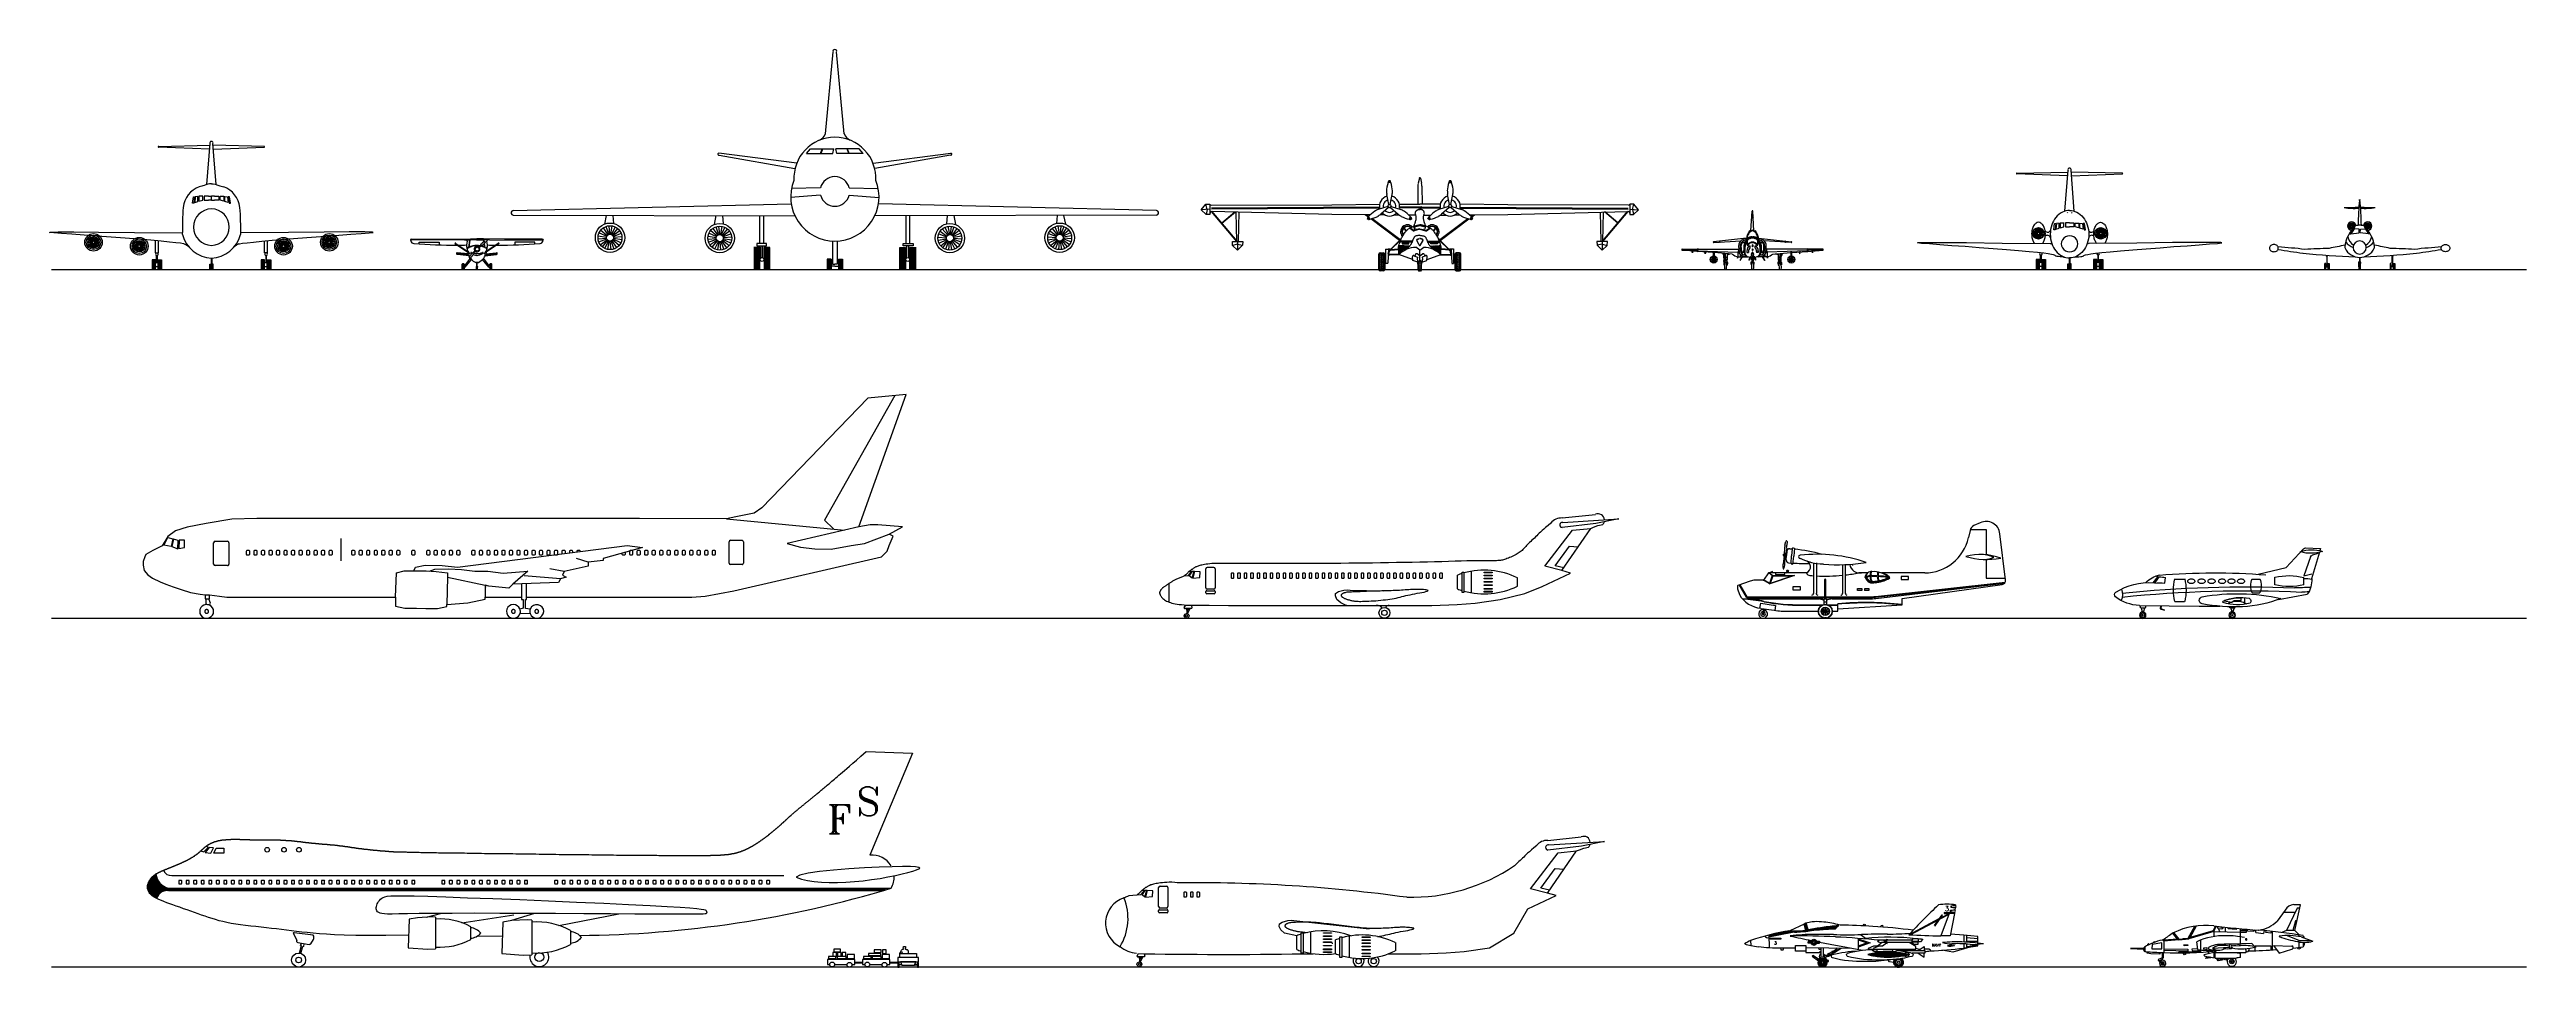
# Model space of a CAD drawing. Extents: x -166 to 11, y 0 to 66.
import ezdxf

# ---------------------------------------------------------------- set-up
doc = ezdxf.new("R2010")
doc.units = 0
doc.layers.get('0').update_dxf_attribs({"linetype": 'CONTINUOUS'})
for name, color, linetype in [('99-VISTA-4', 142, 'CONTINUOUS'), ('99-VISTA-DET', 8, 'CONTINUOUS'), ('AVION', 7, 'CONTINUOUS')]:
    doc.layers.add(name, color=color, linetype=linetype)
doc.styles.add('HELV', font='COMPLEX8.SHX')
doc.styles.add('ROMANT', font='romant')

# ---------------------------------------------------------------- blocks, each defined once
blk = doc.blocks.new('033107A')
for p, q in [((23.38, 15.38), (26.7, 15.26)), ((26.7, 15.26), (23.65, 7.97)), ((-24.22, 8.27), (-24, 8.22)), ((-24, 8.22), (-23.69, 8.53)), ((-23.61, 8.53), (-23.89, 8.16)), ((-23.89, 8.16), (-23.5, 8.11)), ((-23.69, 8.53), (-23.83, 8.61)), ((-23.3, 8.5), (-23.61, 8.53)), ((-23.5, 8.11), (-23.3, 8.5)), ((-23.27, 8.11), (-23.1, 8.47)), ((-22.57, 8.11), (-23.27, 8.11)), ((-23.1, 8.47), (-22.57, 8.47)), ((-22.57, 8.47), (-22.57, 8.11)), ((-26.52, 5.62), (25.18, 5.62)), ((-26.51, 5.6), (24.77, 5.6)), ((-26.51, 5.56), (24.77, 5.56)), ((-26.51, 5.53), (24.77, 5.53)), ((-26.51, 5.49), (24.77, 5.49)), ((-26.51, 5.45), (-24.75, 5.45)), ((-26.28, 6.52), (17.48, 6.52)), ((-25.79, 6.13), (-25.79, 5.96)), ((-25.61, 6.17), (-25.75, 6.17)), ((-25.75, 5.92), (-25.61, 5.92)), ((-25.57, 5.96), (-25.57, 6.13)), ((-25.26, 6.13), (-25.26, 5.96)), ((-25.07, 6.17), (-25.22, 6.17)), ((-25.22, 5.92), (-25.07, 5.92)), ((-25.03, 5.96), (-25.03, 6.13)), ((-24.75, 5.45), (-15.07, 5.45)), ((-24.72, 6.13), (-24.72, 5.96)), ((-24.53, 6.17), (-24.68, 6.17)), ((-24.68, 5.92), (-24.53, 5.92)), ((-24.49, 5.96), (-24.49, 6.13)), ((-24.18, 6.13), (-24.18, 5.96)), ((-24, 6.17), (-24.14, 6.17)), ((-24.14, 5.92), (-24, 5.92)), ((-23.96, 5.96), (-23.96, 6.13)), ((-23.64, 6.13), (-23.64, 5.96)), ((-23.46, 6.17), (-23.6, 6.17)), ((-23.6, 5.92), (-23.46, 5.92)), ((-23.42, 5.96), (-23.42, 6.13)), ((-23.11, 6.13), (-23.11, 5.96)), ((-22.92, 6.17), (-23.06, 6.17)), ((-23.06, 5.92), (-22.92, 5.92)), ((-22.88, 5.96), (-22.88, 6.13)), ((-22.57, 6.13), (-22.57, 5.96)), ((-22.38, 6.17), (-22.53, 6.17)), ((-22.53, 5.92), (-22.38, 5.92)), ((-22.34, 5.96), (-22.34, 6.13)), ((-22.03, 6.13), (-22.03, 5.96)), ((-21.85, 6.17), (-21.99, 6.17)), ((-21.99, 5.92), (-21.85, 5.92)), ((-21.81, 5.96), (-21.81, 6.13)), ((-21.49, 6.13), (-21.49, 5.96)), ((-21.31, 6.17), (-21.45, 6.17)), ((-21.45, 5.92), (-21.31, 5.92)), ((-21.27, 5.96), (-21.27, 6.13)), ((-20.95, 6.13), (-20.95, 5.96)), ((-20.77, 6.17), (-20.91, 6.17)), ((-20.91, 5.92), (-20.77, 5.92)), ((-20.73, 5.96), (-20.73, 6.13)), ((-20.42, 6.13), (-20.42, 5.96)), ((-20.23, 6.17), (-20.38, 6.17)), ((-20.38, 5.92), (-20.23, 5.92)), ((-20.19, 5.96), (-20.19, 6.13)), ((-19.88, 6.13), (-19.88, 5.96)), ((-19.7, 6.17), (-19.84, 6.17)), ((-19.84, 5.92), (-19.7, 5.92)), ((-19.65, 5.96), (-19.65, 6.13)), ((-19.34, 6.13), (-19.34, 5.96)), ((-19.16, 6.17), (-19.3, 6.17)), ((-19.3, 5.92), (-19.16, 5.92)), ((-19.12, 5.96), (-19.12, 6.13)), ((-18.8, 6.13), (-18.8, 5.96)), ((-18.62, 6.17), (-18.76, 6.17)), ((-18.76, 5.92), (-18.62, 5.92)), ((-18.58, 5.96), (-18.58, 6.13)), ((-18.27, 6.13), (-18.27, 5.96)), ((-18.08, 6.17), (-18.23, 6.17)), ((-18.23, 5.92), (-18.08, 5.92)), ((-18.04, 5.96), (-18.04, 6.13)), ((-17.73, 6.13), (-17.73, 5.96)), ((-17.54, 6.17), (-17.69, 6.17)), ((-17.69, 5.92), (-17.54, 5.92)), ((-17.5, 5.96), (-17.5, 6.13)), ((-17.19, 6.13), (-17.19, 5.96)), ((-17.01, 6.17), (-17.15, 6.17)), ((-17.15, 5.92), (-17.01, 5.92)), ((-16.97, 5.96), (-16.97, 6.13)), ((-16.65, 6.13), (-16.65, 5.96)), ((-16.47, 6.17), (-16.61, 6.17)), ((-16.61, 5.92), (-16.47, 5.92)), ((-16.43, 5.96), (-16.43, 6.13)), ((-16.11, 6.13), (-16.11, 5.96)), ((-15.93, 6.17), (-16.07, 6.17)), ((-16.07, 5.92), (-15.93, 5.92)), ((-15.89, 5.96), (-15.89, 6.13)), ((-15.58, 6.13), (-15.58, 5.96)), ((-15.39, 6.17), (-15.54, 6.17)), ((-15.54, 5.92), (-15.39, 5.92)), ((-15.35, 5.96), (-15.35, 6.13)), ((-15.07, 5.45), (-4.08, 5.45)), ((-15.04, 6.13), (-15.04, 5.96)), ((-14.86, 6.17), (-15, 6.17)), ((-15, 5.92), (-14.86, 5.92)), ((-14.82, 5.96), (-14.82, 6.13)), ((-14.5, 6.13), (-14.5, 5.96)), ((-14.32, 6.17), (-14.46, 6.17)), ((-14.46, 5.92), (-14.32, 5.92)), ((-14.28, 5.96), (-14.28, 6.13)), ((-13.96, 6.13), (-13.96, 5.96)), ((-13.78, 6.17), (-13.92, 6.17)), ((-13.92, 5.92), (-13.78, 5.92)), ((-13.74, 5.96), (-13.74, 6.13)), ((-13.43, 6.13), (-13.43, 5.96)), ((-13.24, 6.17), (-13.39, 6.17)), ((-13.39, 5.92), (-13.24, 5.92)), ((-13.2, 5.96), (-13.2, 6.13)), ((-12.89, 6.13), (-12.89, 5.96)), ((-12.71, 6.17), (-12.85, 6.17)), ((-12.85, 5.92), (-12.71, 5.92)), ((-12.66, 5.96), (-12.66, 6.13)), ((-12.35, 6.13), (-12.35, 5.96)), ((-12.17, 6.17), (-12.31, 6.17)), ((-12.31, 5.92), (-12.17, 5.92)), ((-12.13, 5.96), (-12.13, 6.13)), ((-11.81, 6.13), (-11.81, 5.96)), ((-11.63, 6.17), (-11.77, 6.17)), ((-11.77, 5.92), (-11.63, 5.92)), ((-11.59, 5.96), (-11.59, 6.13)), ((-11.28, 6.13), (-11.28, 5.96)), ((-11.09, 6.17), (-11.24, 6.17)), ((-11.24, 5.92), (-11.09, 5.92)), ((-11.05, 5.96), (-11.05, 6.13)), ((-10.74, 6.13), (-10.74, 5.96)), ((-10.55, 6.17), (-10.7, 6.17)), ((-10.7, 5.92), (-10.55, 5.92)), ((-10.51, 5.96), (-10.51, 6.13)), ((-10.2, 6.13), (-10.2, 5.96)), ((-10.02, 6.17), (-10.16, 6.17)), ((-10.16, 5.92), (-10.02, 5.92)), ((-9.98, 5.96), (-9.98, 6.13)), ((-9.66, 6.13), (-9.66, 5.96)), ((-9.48, 6.17), (-9.62, 6.17)), ((-9.62, 5.92), (-9.48, 5.92)), ((-9.44, 5.96), (-9.44, 6.13)), ((-9.12, 6.13), (-9.12, 5.96)), ((-8.94, 6.17), (-9.08, 6.17)), ((-9.08, 5.92), (-8.94, 5.92)), ((-8.9, 5.96), (-8.9, 6.13)), ((-6.97, 6.13), (-6.97, 5.96)), ((-6.79, 6.17), (-6.93, 6.17)), ((-6.93, 5.92), (-6.79, 5.92)), ((-6.75, 5.96), (-6.75, 6.13)), ((-6.44, 6.13), (-6.44, 5.96)), ((-6.25, 6.17), (-6.4, 6.17)), ((-6.4, 5.92), (-6.25, 5.92)), ((-6.21, 5.96), (-6.21, 6.13)), ((-5.9, 6.13), (-5.9, 5.96)), ((-5.72, 6.17), (-5.86, 6.17)), ((-5.86, 5.92), (-5.72, 5.92)), ((-5.67, 5.96), (-5.67, 6.13)), ((-5.36, 6.13), (-5.36, 5.96)), ((-5.18, 6.17), (-5.32, 6.17)), ((-5.32, 5.92), (-5.18, 5.92)), ((-5.14, 5.96), (-5.14, 6.13)), ((-4.82, 6.13), (-4.82, 5.96)), ((-4.64, 6.17), (-4.78, 6.17)), ((-4.78, 5.92), (-4.64, 5.92)), ((-4.6, 5.96), (-4.6, 6.13)), ((-4.29, 6.13), (-4.29, 5.96)), ((-4.1, 6.17), (-4.24, 6.17)), ((-4.24, 5.92), (-4.1, 5.92)), ((-4.08, 5.45), (24.65, 5.45)), ((-4.06, 5.96), (-4.06, 6.13)), ((-3.75, 6.13), (-3.75, 5.96)), ((-3.56, 6.17), (-3.71, 6.17)), ((-3.71, 5.92), (-3.56, 5.92)), ((-3.52, 5.96), (-3.52, 6.13)), ((-3.21, 6.13), (-3.21, 5.96)), ((-3.03, 6.17), (-3.17, 6.17)), ((-3.17, 5.92), (-3.03, 5.92)), ((-2.99, 5.96), (-2.99, 6.13)), ((-2.67, 6.13), (-2.67, 5.96)), ((-2.49, 6.17), (-2.63, 6.17)), ((-2.63, 5.92), (-2.49, 5.92)), ((-2.45, 5.96), (-2.45, 6.13)), ((-2.13, 6.13), (-2.13, 5.96)), ((-1.95, 6.17), (-2.09, 6.17)), ((-2.09, 5.92), (-1.95, 5.92)), ((-1.91, 5.96), (-1.91, 6.13)), ((-1.6, 6.13), (-1.6, 5.96)), ((-1.41, 6.17), (-1.56, 6.17)), ((-1.56, 5.92), (-1.41, 5.92)), ((-1.37, 5.96), (-1.37, 6.13)), ((-1.06, 6.13), (-1.06, 5.96)), ((-0.88, 6.17), (-1.02, 6.17)), ((-1.02, 5.92), (-0.88, 5.92)), ((-0.84, 5.96), (-0.84, 6.13)), ((1.1, 6.13), (1.1, 5.96)), ((1.28, 6.17), (1.14, 6.17)), ((1.14, 5.92), (1.28, 5.92)), ((1.32, 5.96), (1.32, 6.13)), ((1.64, 6.13), (1.64, 5.96)), ((1.82, 6.17), (1.68, 6.17)), ((1.68, 5.92), (1.82, 5.92)), ((1.86, 5.96), (1.86, 6.13)), ((2.18, 6.13), (2.18, 5.96)), ((2.36, 6.17), (2.22, 6.17)), ((2.22, 5.92), (2.36, 5.92)), ((2.4, 5.96), (2.4, 6.13)), ((2.72, 6.13), (2.72, 5.96)), ((2.9, 6.17), (2.76, 6.17)), ((2.76, 5.92), (2.9, 5.92)), ((2.94, 5.96), (2.94, 6.13)), ((3.26, 6.13), (3.26, 5.96)), ((3.44, 6.17), (3.3, 6.17)), ((3.3, 5.92), (3.44, 5.92)), ((3.49, 5.96), (3.49, 6.13)), ((3.8, 6.13), (3.8, 5.96)), ((3.99, 6.17), (3.84, 6.17)), ((3.84, 5.92), (3.99, 5.92)), ((4.03, 5.96), (4.03, 6.13)), ((4.34, 6.13), (4.34, 5.96)), ((4.53, 6.17), (4.38, 6.17)), ((4.38, 5.92), (4.53, 5.92)), ((4.57, 5.96), (4.57, 6.13)), ((4.89, 6.13), (4.89, 5.96)), ((5.07, 6.17), (4.93, 6.17)), ((4.93, 5.92), (5.07, 5.92)), ((5.11, 5.96), (5.11, 6.13)), ((5.43, 6.13), (5.43, 5.96)), ((5.61, 6.17), (5.47, 6.17)), ((5.47, 5.92), (5.61, 5.92)), ((5.65, 5.96), (5.65, 6.13)), ((5.97, 6.13), (5.97, 5.96)), ((6.15, 6.17), (6.01, 6.17)), ((6.01, 5.92), (6.15, 5.92)), ((6.19, 5.96), (6.19, 6.13)), ((6.51, 6.13), (6.51, 5.96)), ((6.69, 6.17), (6.55, 6.17)), ((6.55, 5.92), (6.69, 5.92)), ((6.73, 5.96), (6.73, 6.13)), ((7.05, 6.13), (7.05, 5.96)), ((7.23, 6.17), (7.09, 6.17)), ((7.09, 5.92), (7.23, 5.92)), ((7.28, 5.96), (7.28, 6.13)), ((7.59, 6.13), (7.59, 5.96)), ((7.78, 6.17), (7.63, 6.17)), ((7.63, 5.92), (7.78, 5.92)), ((7.82, 5.96), (7.82, 6.13)), ((8.13, 6.13), (8.13, 5.96)), ((8.32, 6.17), (8.17, 6.17)), ((8.17, 5.92), (8.32, 5.92)), ((8.36, 5.96), (8.36, 6.13)), ((8.68, 6.13), (8.68, 5.96)), ((8.86, 6.17), (8.72, 6.17)), ((8.72, 5.92), (8.86, 5.92)), ((8.9, 5.96), (8.9, 6.13)), ((9.22, 6.13), (9.22, 5.96)), ((9.4, 6.17), (9.26, 6.17)), ((9.26, 5.92), (9.4, 5.92)), ((9.44, 5.96), (9.44, 6.13)), ((9.76, 6.13), (9.76, 5.96)), ((9.94, 6.17), (9.8, 6.17)), ((9.8, 5.92), (9.94, 5.92)), ((9.98, 5.96), (9.98, 6.13)), ((10.3, 6.13), (10.3, 5.96)), ((10.48, 6.17), (10.34, 6.17)), ((10.34, 5.92), (10.48, 5.92)), ((10.52, 5.96), (10.52, 6.13)), ((10.84, 6.13), (10.84, 5.96)), ((11.02, 6.17), (10.88, 6.17)), ((10.88, 5.92), (11.02, 5.92)), ((11.07, 5.96), (11.07, 6.13)), ((11.38, 6.13), (11.38, 5.96)), ((11.57, 6.17), (11.42, 6.17)), ((11.42, 5.92), (11.57, 5.92)), ((11.61, 5.96), (11.61, 6.13)), ((11.92, 6.13), (11.92, 5.96)), ((12.11, 6.17), (11.96, 6.17)), ((11.96, 5.92), (12.11, 5.92)), ((12.15, 5.96), (12.15, 6.13)), ((12.47, 6.13), (12.47, 5.96)), ((12.65, 6.17), (12.51, 6.17)), ((12.51, 5.92), (12.65, 5.92)), ((12.69, 5.96), (12.69, 6.13)), ((13.01, 6.13), (13.01, 5.96)), ((13.19, 6.17), (13.05, 6.17)), ((13.05, 5.92), (13.19, 5.92)), ((13.23, 5.96), (13.23, 6.13)), ((13.55, 6.13), (13.55, 5.96)), ((13.73, 6.17), (13.59, 6.17)), ((13.59, 5.92), (13.73, 5.92)), ((13.77, 5.96), (13.77, 6.13)), ((14.09, 6.13), (14.09, 5.96)), ((14.27, 6.17), (14.13, 6.17)), ((14.13, 5.92), (14.27, 5.92)), ((14.31, 5.96), (14.31, 6.13)), ((14.63, 6.13), (14.63, 5.96)), ((14.81, 6.17), (14.67, 6.17)), ((14.67, 5.92), (14.81, 5.92)), ((14.86, 5.96), (14.86, 6.13)), ((15.17, 6.13), (15.17, 5.96)), ((15.36, 6.17), (15.21, 6.17)), ((15.21, 5.92), (15.36, 5.92)), ((15.4, 5.96), (15.4, 6.13)), ((15.71, 6.13), (15.71, 5.96)), ((15.9, 6.17), (15.75, 6.17)), ((15.75, 5.92), (15.9, 5.92)), ((15.94, 5.96), (15.94, 6.13)), ((16.26, 6.13), (16.26, 5.96)), ((16.44, 6.17), (16.3, 6.17)), ((16.3, 5.92), (16.44, 5.92)), ((16.48, 5.96), (16.48, 6.13)), ((-7.69, 3.55), (-8.71, 3.5)), ((-8.06, 3.54), (-7.07, 3.81)), ((-7.42, 3.53), (-7.69, 3.55)), ((-5.55, 3.14), (-1.83, 3.7)), ((-0.33, 3.8), (-1.99, 3.29)), ((1.41, 2.94), (5.68, 3.77)), ((-17.61, 2.39), (-17.33, 1.9)), ((-16.18, 2.25), (-17.54, 2.41)), ((-16.35, 1.63), (-16.15, 1.93)), ((-9.3, 3.39), (-9.37, 1.35)), ((-8.71, 3.5), (-9.3, 3.39)), ((-7.42, 3.53), (-7.42, 1.27)), ((-4.91, 2.85), (-4.91, 1.94)), ((-4.38, 2.21), (-2.64, 2.18)), ((-2.6, 3.17), (-2.69, 0.93)), ((-1.96, 3.3), (-2.6, 3.17)), ((-0.84, 3.35), (-1.96, 3.3)), ((-0.53, 3.33), (-0.84, 3.35)), ((-0.53, 3.33), (-0.54, 0.84)), ((2.23, 2.59), (2.23, 1.58)), ((-17.28, 1.73), (-16.45, 1.59)), ((-17.16, 0.97), (-17, 1.5)), ((-17.07, 1.51), (-17, 1.68)), ((-17, 1.5), (-17.07, 1.51)), ((-17.06, 0.94), (-16.91, 1.47)), ((-16.91, 1.47), (-16.85, 1.44)), ((-16.85, 1.44), (-16.82, 1.62)), ((-9.37, 1.35), (-7.98, 1.25)), ((-7.98, 1.25), (-7.42, 1.27)), ((-2.69, 0.93), (-1.16, 0.82)), ((-1.16, 0.82), (-0.54, 0.84))]:
    blk.add_line(p, q)
for points in [[(-9.34, 2.25), (-10.98, 2.23), (-12.15, 2.23), (-13.13, 2.23), (-13.95, 2.25), (-14.64, 2.28), (-15.22, 2.31), (-15.73, 2.35), (-16.18, 2.39), (-16.59, 2.43), (-16.99, 2.47), (-17.37, 2.51), (-17.73, 2.56), (-18.08, 2.6), (-18.44, 2.65), (-18.79, 2.69), (-19.15, 2.73), (-19.51, 2.78), (-19.89, 2.82), (-20.27, 2.86), (-20.64, 2.9), (-21.01, 2.94), (-21.37, 2.99), (-21.71, 3.04), (-22.04, 3.09), (-22.34, 3.15), (-22.63, 3.22), (-22.9, 3.28), (-23.15, 3.36), (-23.4, 3.43), (-23.65, 3.51), (-23.9, 3.6), (-24.15, 3.68), (-24.4, 3.77), (-24.66, 3.86), (-24.93, 3.96), (-25.19, 4.05), (-25.45, 4.14), (-25.71, 4.24), (-25.96, 4.33), (-26.2, 4.41), (-26.43, 4.49), (-26.64, 4.57), (-26.85, 4.65), (-27.03, 4.72), (-27.2, 4.8), (-27.36, 4.87), (-27.49, 4.94), (-27.61, 5.01), (-27.71, 5.09), (-27.79, 5.16), (-27.86, 5.24), (-27.91, 5.31), (-27.95, 5.39), (-27.98, 5.46), (-28, 5.52), (-28.01, 5.58), (-28.02, 5.63), (-28.03, 5.68), (-28.03, 5.72), (-28.02, 5.76), (-28.02, 5.8), (-28.01, 5.83), (-28, 5.86), (-27.99, 5.89), (-27.98, 5.92), (-27.97, 5.95), (-27.96, 5.98), (-27.95, 6.01), (-27.94, 6.03), (-27.93, 6.06), (-27.91, 6.09), (-27.9, 6.11), (-27.89, 6.14), (-27.87, 6.16), (-27.86, 6.19), (-27.84, 6.21), (-27.83, 6.23), (-27.81, 6.26), (-27.8, 6.28), (-27.78, 6.3), (-27.77, 6.32), (-27.75, 6.34), (-27.73, 6.36), (-27.72, 6.38), (-27.7, 6.4), (-27.68, 6.41), (-27.66, 6.43), (-27.65, 6.45), (-27.63, 6.47), (-27.61, 6.48), (-27.59, 6.5), (-27.57, 6.51), (-27.55, 6.53), (-27.53, 6.54), (-27.51, 6.56), (-27.49, 6.57), (-27.47, 6.59), (-27.46, 6.6), (-27.44, 6.61), (-27.42, 6.63), (-27.39, 6.64), (-27.37, 6.65), (-27.35, 6.66), (-27.33, 6.67), (-27.31, 6.69), (-27.29, 6.7), (-27.27, 6.71), (-27.25, 6.72), (-27.23, 6.73), (-27.21, 6.74), (-27.19, 6.75), (-27.17, 6.76), (-27.15, 6.77), (-27.13, 6.78), (-27.1, 6.79), (-27.08, 6.8), (-27.06, 6.81), (-27.04, 6.82), (-27.02, 6.83), (-27, 6.84), (-26.98, 6.85), (-26.96, 6.86), (-26.94, 6.86), (-26.92, 6.87), (-26.9, 6.88), (-26.87, 6.89), (-26.85, 6.9), (-26.83, 6.91), (-26.81, 6.92), (-26.79, 6.92), (-26.77, 6.93), (-26.75, 6.94), (-26.73, 6.95), (-26.71, 6.96), (-26.69, 6.97), (-26.67, 6.98), (-26.65, 6.98), (-26.63, 6.99), (-26.61, 7), (-26.59, 7.01), (-26.57, 7.02), (-26.55, 7.02), (-26.53, 7.03), (-26.51, 7.04), (-26.49, 7.05), (-26.47, 7.06), (-26.45, 7.06), (-26.43, 7.07), (-26.41, 7.08), (-26.39, 7.09), (-26.37, 7.1), (-26.35, 7.1), (-26.33, 7.11), (-26.31, 7.12), (-26.29, 7.13), (-26.27, 7.14), (-26.25, 7.14), (-26.23, 7.15), (-26.21, 7.16), (-26.19, 7.17), (-26.17, 7.18), (-26.15, 7.18), (-26.13, 7.19), (-26.11, 7.2), (-26.09, 7.21), (-26.07, 7.22), (-26.05, 7.23), (-26.03, 7.23), (-26.01, 7.24), (-25.99, 7.25), (-25.97, 7.26), (-25.95, 7.27), (-25.93, 7.27), (-25.91, 7.28), (-25.89, 7.29), (-25.87, 7.3), (-25.85, 7.31), (-25.83, 7.32), (-25.81, 7.33), (-25.79, 7.33), (-25.77, 7.34), (-25.75, 7.35), (-25.73, 7.36), (-25.71, 7.37), (-25.69, 7.38), (-25.67, 7.39), (-25.65, 7.4), (-25.63, 7.4), (-25.61, 7.41), (-25.59, 7.42), (-25.57, 7.43), (-25.55, 7.44), (-25.53, 7.45), (-25.51, 7.46), (-25.49, 7.47), (-25.47, 7.48), (-25.45, 7.49), (-25.43, 7.5), (-25.41, 7.51), (-25.39, 7.52), (-25.37, 7.53), (-25.35, 7.54), (-25.33, 7.54), (-25.31, 7.55), (-25.29, 7.56), (-25.27, 7.57), (-25.25, 7.58), (-25.23, 7.59), (-25.21, 7.6), (-25.19, 7.61), (-25.17, 7.62), (-25.15, 7.63), (-25.14, 7.64), (-25.12, 7.65), (-25.1, 7.66), (-25.08, 7.67), (-25.06, 7.68), (-25.04, 7.69), (-25.02, 7.7), (-25, 7.71), (-24.98, 7.72), (-24.97, 7.74), (-24.95, 7.75), (-24.93, 7.76), (-24.91, 7.77), (-24.89, 7.78), (-24.88, 7.79), (-24.86, 7.8), (-24.84, 7.81), (-24.82, 7.82), (-24.81, 7.83), (-24.79, 7.84), (-24.77, 7.85), (-24.76, 7.86), (-24.74, 7.87), (-24.72, 7.88), (-24.71, 7.89), (-24.69, 7.9), (-24.67, 7.91), (-24.66, 7.92), (-24.64, 7.93), (-24.63, 7.94), (-24.61, 7.96), (-24.59, 7.97), (-24.58, 7.98), (-24.56, 7.99), (-24.55, 8), (-24.53, 8.01), (-24.52, 8.02), (-24.51, 8.03), (-24.49, 8.04), (-24.48, 8.05), (-24.46, 8.06), (-24.45, 8.07), (-24.44, 8.08), (-24.42, 8.09), (-24.41, 8.1), (-24.4, 8.11), (-24.38, 8.13), (-24.37, 8.14), (-24.36, 8.15), (-24.35, 8.16), (-24.33, 8.17), (-24.32, 8.18), (-24.31, 8.19), (-24.3, 8.2), (-24.29, 8.21), (-24.27, 8.22), (-24.26, 8.23), (-24.25, 8.24), (-24.24, 8.25), (-24.23, 8.26), (-24.22, 8.27), (-24.2, 8.28), (-24.19, 8.29), (-24.18, 8.3), (-24.17, 8.31), (-24.16, 8.32), (-24.15, 8.33), (-24.14, 8.34), (-24.13, 8.35), (-24.12, 8.36), (-24.11, 8.37), (-24.09, 8.38), (-24.08, 8.39), (-24.07, 8.4), (-24.06, 8.41), (-24.05, 8.42), (-24.04, 8.43), (-24.03, 8.44), (-24.02, 8.45), (-24.01, 8.46), (-24, 8.47), (-23.99, 8.48), (-23.98, 8.49), (-23.97, 8.5), (-23.96, 8.51), (-23.95, 8.52), (-23.93, 8.53), (-23.92, 8.54), (-23.91, 8.55), (-23.9, 8.56), (-23.89, 8.57), (-23.88, 8.57), (-23.87, 8.58), (-23.86, 8.59), (-23.85, 8.6), (-23.83, 8.61), (-23.82, 8.62), (-23.81, 8.63), (-23.8, 8.64), (-23.79, 8.64), (-23.78, 8.65), (-23.77, 8.66), (-23.75, 8.67), (-23.74, 8.68), (-23.73, 8.69), (-23.72, 8.69), (-23.71, 8.7), (-23.69, 8.71), (-23.68, 8.72), (-23.67, 8.72), (-23.66, 8.73), (-23.64, 8.74), (-23.63, 8.75), (-23.62, 8.76), (-23.6, 8.76), (-23.59, 8.77), (-23.58, 8.78), (-23.56, 8.78), (-23.55, 8.79), (-23.54, 8.8), (-23.52, 8.81), (-23.51, 8.81), (-23.5, 8.82), (-23.48, 8.83), (-23.47, 8.83), (-23.45, 8.84), (-23.44, 8.85), (-23.43, 8.85), (-23.41, 8.86), (-23.4, 8.86), (-23.38, 8.87), (-23.37, 8.88), (-23.35, 8.88), (-23.34, 8.89), (-23.32, 8.89), (-23.31, 8.9), (-23.29, 8.91), (-23.28, 8.91), (-23.26, 8.92), (-23.25, 8.92), (-23.23, 8.93), (-23.22, 8.93), (-23.2, 8.94), (-23.18, 8.94), (-23.17, 8.95), (-23.15, 8.95), (-23.14, 8.96), (-23.12, 8.96), (-23.1, 8.97), (-23.09, 8.97), (-23.07, 8.98), (-23.05, 8.98), (-23.04, 8.99), (-23.02, 8.99), (-23, 8.99), (-22.99, 9), (-22.97, 9), (-22.95, 9.01), (-22.94, 9.01), (-22.92, 9.01), (-22.9, 9.02), (-22.88, 9.02), (-22.87, 9.03), (-22.85, 9.03), (-22.83, 9.03), (-22.81, 9.04), (-22.79, 9.04), (-22.78, 9.04), (-22.76, 9.04), (-22.74, 9.05), (-22.72, 9.05), (-22.7, 9.05), (-22.68, 9.06), (-22.66, 9.06), (-22.65, 9.06), (-22.63, 9.06), (-22.61, 9.07), (-22.59, 9.07), (-22.57, 9.07), (-22.55, 9.07), (-22.53, 9.07), (-22.51, 9.08), (-22.49, 9.08), (-22.48, 9.08), (-22.46, 9.08), (-22.44, 9.08), (-22.42, 9.08), (-22.4, 9.09), (-22.38, 9.09), (-22.36, 9.09), (-22.34, 9.09), (-22.32, 9.09), (-22.3, 9.09), (-22.28, 9.09), (-22.26, 9.1), (-22.24, 9.1), (-22.23, 9.1), (-22.21, 9.1), (-22.19, 9.1), (-22.17, 9.1), (-22.15, 9.1), (-22.13, 9.1), (-22.11, 9.1), (-22.09, 9.1), (-22.07, 9.1), (-22.05, 9.1), (-22.03, 9.11), (-22.02, 9.11), (-22, 9.11), (-21.98, 9.11), (-21.96, 9.11), (-21.94, 9.11), (-21.92, 9.11), (-21.9, 9.11), (-21.89, 9.11), (-21.87, 9.11), (-21.85, 9.11), (-21.83, 9.11), (-21.81, 9.11), (-21.79, 9.11), (-21.78, 9.11), (-21.76, 9.11), (-21.74, 9.11), (-21.72, 9.11), (-21.71, 9.11), (-21.69, 9.11), (-21.67, 9.11), (-21.65, 9.11), (-21.64, 9.11), (-21.62, 9.11), (-21.6, 9.11), (-21.59, 9.11), (-21.57, 9.11), (-21.55, 9.11), (-21.54, 9.11), (-21.52, 9.11), (-21.5, 9.11), (-21.49, 9.11), (-21.47, 9.11), (-21.46, 9.11), (-21.44, 9.11), (-21.42, 9.1), (-21.41, 9.1), (-21.39, 9.1), (-21.38, 9.1), (-21.36, 9.1), (-21.34, 9.1), (-21.33, 9.1), (-21.31, 9.1), (-21.3, 9.1), (-21.28, 9.1), (-21.26, 9.1), (-21.25, 9.1), (-21.23, 9.1), (-21.22, 9.1), (-21.2, 9.1), (-21.18, 9.1), (-21.17, 9.1), (-21.15, 9.1), (-21.14, 9.1), (-21.12, 9.1), (-21.1, 9.1), (-21.09, 9.1), (-21.07, 9.09), (-21.05, 9.09), (-21.04, 9.09), (-21.02, 9.09), (-21, 9.09), (-20.98, 9.09), (-20.97, 9.09), (-20.95, 9.09), (-20.93, 9.09), (-20.92, 9.09), (-20.9, 9.09), (-20.88, 9.09), (-20.86, 9.09), (-20.84, 9.09), (-20.82, 9.09), (-20.81, 9.09), (-20.79, 9.09), (-20.77, 9.09), (-20.75, 9.09), (-20.73, 9.09), (-20.71, 9.08), (-20.69, 9.08), (-20.67, 9.08), (-20.65, 9.08), (-20.63, 9.08), (-20.61, 9.08), (-20.59, 9.08), (-20.57, 9.08), (-20.54, 9.08), (-20.52, 9.08), (-20.5, 9.08), (-20.48, 9.08), (-20.46, 9.08), (-20.43, 9.08), (-20.41, 9.08), (-20.39, 9.08), (-20.36, 9.08), (-20.34, 9.08), (-20.32, 9.08), (-20.29, 9.08), (-20.27, 9.08), (-20.24, 9.08), (-20.22, 9.08), (-20.2, 9.08), (-20.17, 9.08), (-20.15, 9.08), (-20.12, 9.08), (-20.1, 9.08), (-20.07, 9.08), (-20.04, 9.08), (-20.02, 9.08), (-19.99, 9.08), (-19.97, 9.08), (-19.94, 9.08), (-19.91, 9.08), (-19.89, 9.08), (-19.86, 9.08), (-19.84, 9.08), (-19.81, 9.08), (-19.78, 9.08), (-19.76, 9.08), (-19.73, 9.08), (-19.7, 9.08), (-19.67, 9.08), (-19.65, 9.08), (-19.62, 9.08), (-19.59, 9.08), (-19.57, 9.08), (-19.54, 9.08), (-19.51, 9.08), (-19.49, 9.08), (-19.46, 9.07), (-19.43, 9.07), (-19.4, 9.07), (-19.38, 9.07), (-19.35, 9.07), (-19.32, 9.07), (-19.3, 9.07), (-19.27, 9.07), (-19.24, 9.07), (-19.22, 9.07), (-19.19, 9.07), (-19.16, 9.07), (-19.14, 9.07), (-19.11, 9.07), (-19.08, 9.07), (-19.06, 9.07), (-19.03, 9.07), (-19, 9.07), (-18.98, 9.07), (-18.95, 9.07), (-18.93, 9.07), (-18.9, 9.07), (-18.88, 9.07), (-18.85, 9.07), (-18.82, 9.07), (-18.8, 9.06), (-18.77, 9.06), (-18.75, 9.06), (-18.72, 9.06), (-18.7, 9.06), (-18.68, 9.06), (-18.65, 9.06), (-18.63, 9.06), (-18.6, 9.06), (-18.58, 9.06), (-18.55, 9.06), (-18.53, 9.06), (-18.51, 9.05), (-18.48, 9.05), (-18.46, 9.05), (-18.44, 9.05), (-18.41, 9.05), (-18.39, 9.05), (-18.37, 9.05), (-18.34, 9.05), (-18.32, 9.05), (-18.3, 9.04), (-18.28, 9.04), (-18.25, 9.04), (-18.23, 9.04), (-18.21, 9.04), (-18.19, 9.04), (-18.16, 9.04), (-18.14, 9.04), (-18.12, 9.03), (-18.1, 9.03), (-18.08, 9.03), (-18.05, 9.03), (-18.03, 9.03), (-18.01, 9.03), (-17.99, 9.03), (-17.97, 9.02), (-17.95, 9.02), (-17.92, 9.02), (-17.9, 9.02), (-17.88, 9.02), (-17.86, 9.02), (-17.84, 9.01), (-17.82, 9.01), (-17.8, 9.01), (-17.78, 9.01), (-17.76, 9.01), (-17.74, 9.01), (-17.72, 9), (-17.7, 9), (-17.67, 9), (-17.65, 9), (-17.63, 9), (-17.61, 8.99), (-17.59, 8.99), (-17.57, 8.99), (-17.55, 8.99), (-17.53, 8.99), (-17.51, 8.98), (-17.49, 8.98), (-17.47, 8.98), (-17.45, 8.98), (-17.43, 8.98), (-17.41, 8.97), (-17.39, 8.97), (-17.37, 8.97), (-17.35, 8.97), (-17.33, 8.97), (-17.31, 8.96), (-17.29, 8.96), (-17.27, 8.96), (-17.25, 8.96), (-17.24, 8.95), (-17.22, 8.95), (-17.2, 8.95), (-17.18, 8.95), (-17.16, 8.94), (-17.14, 8.94), (-17.12, 8.94), (-17.1, 8.94), (-17.08, 8.94), (-17.06, 8.93), (-17.04, 8.93), (-17.02, 8.93), (-17, 8.93), (-16.98, 8.92), (-16.96, 8.92), (-16.94, 8.92), (-16.92, 8.92), (-16.9, 8.91), (-16.88, 8.91), (-16.86, 8.91), (-16.84, 8.91), (-16.82, 8.9), (-16.79, 8.9), (-16.77, 8.9), (-16.75, 8.9), (-16.73, 8.89), (-16.71, 8.89), (-16.69, 8.89), (-16.67, 8.89), (-16.65, 8.88), (-16.63, 8.88), (-16.61, 8.88), (-16.58, 8.88), (-16.56, 8.87), (-16.54, 8.87), (-16.52, 8.87), (-16.5, 8.87), (-16.48, 8.86), (-16.45, 8.86), (-16.43, 8.86), (-16.41, 8.86), (-16.39, 8.85), (-16.36, 8.85), (-16.34, 8.85), (-16.32, 8.85), (-16.29, 8.84), (-16.27, 8.84), (-16.25, 8.84), (-16.22, 8.84), (-16.2, 8.83), (-16.18, 8.83), (-16.15, 8.83), (-16.13, 8.83), (-16.1, 8.82), (-16.08, 8.82), (-16.05, 8.82), (-16.03, 8.82), (-16, 8.81), (-15.98, 8.81), (-15.95, 8.81), (-15.93, 8.81), (-15.9, 8.81), (-15.87, 8.8), (-15.85, 8.8), (-15.82, 8.8), (-15.8, 8.8), (-15.77, 8.79), (-15.74, 8.79), (-15.72, 8.79), (-15.69, 8.79), (-15.66, 8.78), (-15.64, 8.78), (-15.61, 8.78), (-15.58, 8.78), (-15.56, 8.78), (-15.53, 8.77), (-15.5, 8.77), (-15.47, 8.77), (-15.45, 8.77), (-15.42, 8.76), (-15.39, 8.76), (-15.37, 8.76), (-15.34, 8.76), (-15.31, 8.76), (-15.28, 8.75), (-15.26, 8.75), (-15.23, 8.75), (-15.2, 8.75), (-15.17, 8.74), (-15.15, 8.74), (-15.12, 8.74), (-15.09, 8.74), (-15.06, 8.73), (-15.04, 8.73), (-15.01, 8.73), (-14.98, 8.73), (-14.95, 8.72), (-14.93, 8.72), (-14.9, 8.72), (-14.87, 8.72), (-14.85, 8.72), (-14.82, 8.71), (-14.79, 8.71), (-14.77, 8.71), (-14.74, 8.7), (-14.71, 8.7), (-14.69, 8.7), (-14.66, 8.7), (-14.63, 8.69), (-14.61, 8.69), (-14.58, 8.69), (-14.56, 8.69), (-14.53, 8.68), (-14.5, 8.68), (-14.48, 8.68), (-14.45, 8.68), (-14.43, 8.67), (-14.4, 8.67), (-14.38, 8.67), (-14.35, 8.66), (-14.33, 8.66), (-14.3, 8.66), (-14.28, 8.65), (-14.26, 8.65), (-14.23, 8.65), (-14.21, 8.65), (-14.18, 8.64), (-14.16, 8.64), (-14.14, 8.64), (-14.11, 8.63), (-14.09, 8.63), (-14.07, 8.63), (-14.04, 8.62), (-14.02, 8.62), (-14, 8.62), (-13.97, 8.61), (-13.95, 8.61), (-13.93, 8.61), (-13.9, 8.6), (-13.88, 8.6), (-13.86, 8.6), (-13.83, 8.59), (-13.81, 8.59), (-13.79, 8.59), (-13.76, 8.58), (-13.74, 8.58), (-13.72, 8.58), (-13.69, 8.57), (-13.67, 8.57), (-13.65, 8.57), (-13.63, 8.56), (-13.6, 8.56), (-13.58, 8.56), (-13.56, 8.55), (-13.53, 8.55), (-13.51, 8.55), (-13.48, 8.54), (-13.46, 8.54), (-13.44, 8.53), (-13.41, 8.53), (-13.39, 8.53), (-13.37, 8.52), (-13.34, 8.52), (-13.32, 8.52), (-13.29, 8.51), (-13.27, 8.51), (-13.24, 8.51), (-13.22, 8.5), (-13.19, 8.5), (-13.17, 8.5), (-13.14, 8.49), (-13.12, 8.49), (-13.09, 8.48), (-13.07, 8.48), (-13.04, 8.48), (-13.01, 8.47), (-12.99, 8.47), (-12.96, 8.47), (-12.93, 8.46), (-12.91, 8.46), (-12.88, 8.46), (-12.85, 8.45), (-12.83, 8.45), (-12.8, 8.45), (-12.77, 8.44), (-12.74, 8.44), (-12.71, 8.44), (-12.68, 8.43), (-12.66, 8.43), (-12.63, 8.42), (-12.6, 8.42), (-12.57, 8.42), (-12.54, 8.41), (-12.51, 8.41), (-12.48, 8.41), (-12.45, 8.4), (-12.42, 8.4), (-12.39, 8.4), (-12.36, 8.39), (-12.33, 8.39), (-12.3, 8.39), (-12.27, 8.38), (-12.24, 8.38), (-12.21, 8.38), (-12.18, 8.37), (-12.15, 8.37), (-12.12, 8.37), (-12.09, 8.36), (-12.06, 8.36), (-12.03, 8.36), (-12, 8.35), (-11.97, 8.35), (-11.94, 8.35), (-11.91, 8.35), (-11.88, 8.34), (-11.85, 8.34), (-11.82, 8.34), (-11.79, 8.33), (-11.76, 8.33), (-11.73, 8.33), (-11.7, 8.32), (-11.67, 8.32), (-11.64, 8.32), (-11.61, 8.32), (-11.58, 8.31), (-11.55, 8.31), (-11.52, 8.31), (-11.49, 8.31), (-11.46, 8.3), (-11.43, 8.3), (-11.41, 8.3), (-11.38, 8.29), (-11.35, 8.29), (-11.32, 8.29), (-11.29, 8.29), (-11.26, 8.28), (-11.24, 8.28), (-11.21, 8.28), (-11.18, 8.28), (-11.16, 8.27), (-11.13, 8.27), (-11.1, 8.27), (-11.08, 8.27), (-11.05, 8.27), (-11.02, 8.26), (-11, 8.26), (-10.97, 8.26), (-10.95, 8.26), (-10.92, 8.26), (-10.9, 8.25), (-10.87, 8.25), (-10.84, 8.25), (-10.82, 8.25), (-10.79, 8.25), (-10.76, 8.24), (-10.74, 8.24), (-10.71, 8.24), (-10.68, 8.24), (-10.65, 8.24), (-10.62, 8.23), (-10.59, 8.23), (-10.56, 8.23), (-10.52, 8.23), (-10.49, 8.23), (-10.45, 8.23), (-10.42, 8.22), (-10.38, 8.22), (-10.34, 8.22), (-10.3, 8.22), (-10.26, 8.22), (-10.21, 8.22), (-10.17, 8.21), (-10.12, 8.21), (-10.07, 8.21), (-10.02, 8.21), (-9.97, 8.21), (-9.91, 8.21), (-9.85, 8.2), (-9.79, 8.2), (-9.73, 8.2), (-9.67, 8.2), (-9.6, 8.2), (-9.53, 8.2), (-9.46, 8.19), (-9.38, 8.19), (-9.31, 8.19), (-9.23, 8.19), (-9.14, 8.19), (-9.06, 8.19), (-8.97, 8.18), (-8.88, 8.18), (-8.78, 8.18), (-8.68, 8.18), (-8.58, 8.18), (-8.47, 8.17), (-8.36, 8.17), (-8.25, 8.17), (-8.13, 8.17), (-8.01, 8.17), (-7.89, 8.16), (-7.76, 8.16), (-7.63, 8.16), (-7.49, 8.16), (-7.35, 8.16), (-7.21, 8.15), (-7.06, 8.15), (-6.9, 8.15), (-6.75, 8.15), (-6.58, 8.14), (-6.42, 8.14), (-6.25, 8.14), (-6.07, 8.14), (-5.9, 8.13), (-5.71, 8.13), (-5.53, 8.13), (-5.34, 8.13), (-5.15, 8.12), (-4.95, 8.12), (-4.75, 8.12), (-4.55, 8.11), (-4.34, 8.11), (-4.13, 8.11), (-3.92, 8.1), (-3.7, 8.1), (-3.49, 8.1), (-3.27, 8.1), (-3.04, 8.09), (-2.82, 8.09), (-2.59, 8.09), (-2.36, 8.08), (-2.13, 8.08), (-1.9, 8.08), (-1.67, 8.07), (-1.44, 8.07), (-1.2, 8.07), (-0.96, 8.06), (-0.73, 8.06), (-0.49, 8.06), (-0.25, 8.06), (-0.01, 8.05), (0.23, 8.05), (0.47, 8.05), (0.71, 8.04), (0.95, 8.04), (1.19, 8.04), (1.43, 8.03), (1.67, 8.03), (1.9, 8.03), (2.14, 8.02), (2.38, 8.02), (2.61, 8.02), (2.85, 8.02), (3.08, 8.01), (3.31, 8.01), (3.54, 8.01), (3.77, 8), (4, 8), (4.22, 8), (4.44, 8), (4.66, 7.99), (4.88, 7.99), (5.1, 7.99), (5.31, 7.99), (5.52, 7.98), (5.73, 7.98), (5.93, 7.98), (6.13, 7.98), (6.33, 7.98), (6.52, 7.97), (6.71, 7.97), (6.9, 7.97), (7.08, 7.97), (7.26, 7.97), (7.44, 7.96), (7.61, 7.96), (7.78, 7.96), (7.94, 7.96), (8.1, 7.96), (8.26, 7.96), (8.41, 7.96), (8.56, 7.95), (8.7, 7.95), (8.85, 7.95), (8.98, 7.95), (9.12, 7.95), (9.25, 7.95), (9.38, 7.95), (9.5, 7.95), (9.62, 7.95), (9.74, 7.95), (9.85, 7.95), (9.96, 7.94), (10.07, 7.94), (10.18, 7.94), (10.28, 7.94), (10.38, 7.94), (10.48, 7.94), (10.57, 7.94), (10.66, 7.94), (10.75, 7.94), (10.84, 7.94), (10.92, 7.94), (11, 7.94), (11.08, 7.94), (11.15, 7.94), (11.23, 7.94), (11.3, 7.94), (11.37, 7.94), (11.44, 7.94), (11.5, 7.94), (11.57, 7.94), (11.63, 7.94), (11.69, 7.95), (11.75, 7.95), (11.8, 7.95), (11.86, 7.95), (11.91, 7.95), (11.96, 7.95), (12.01, 7.95), (12.06, 7.95), (12.11, 7.95), (12.15, 7.95), (12.2, 7.95), (12.24, 7.95), (12.28, 7.96), (12.32, 7.96), (12.36, 7.96), (12.4, 7.96), (12.44, 7.96), (12.48, 7.96), (12.51, 7.96), (12.55, 7.96), (12.58, 7.96), (12.62, 7.97), (12.65, 7.97), (12.68, 7.97), (12.72, 7.97), (12.75, 7.97), (12.78, 7.97), (12.81, 7.97), (12.84, 7.98), (12.87, 7.98), (12.9, 7.98), (12.93, 7.98), (12.96, 7.98), (12.99, 7.99), (13.02, 7.99), (13.05, 7.99), (13.08, 7.99), (13.1, 7.99), (13.13, 7.99), (13.16, 8), (13.19, 8), (13.21, 8), (13.24, 8), (13.27, 8.01), (13.29, 8.01), (13.32, 8.01), (13.34, 8.01), (13.37, 8.02), (13.39, 8.02), (13.42, 8.02), (13.44, 8.02), (13.47, 8.03), (13.49, 8.03), (13.51, 8.03), (13.54, 8.03), (13.56, 8.04), (13.58, 8.04), (13.61, 8.04), (13.63, 8.05), (13.65, 8.05), (13.67, 8.05), (13.7, 8.06), (13.72, 8.06), (13.74, 8.06), (13.76, 8.07), (13.78, 8.07), (13.8, 8.08), (13.83, 8.08), (13.85, 8.08), (13.87, 8.09), (13.89, 8.09), (13.91, 8.1), (13.93, 8.1), (13.95, 8.11), (13.97, 8.11), (13.99, 8.11), (14.01, 8.12), (14.03, 8.12), (14.05, 8.13), (14.07, 8.13), (14.09, 8.14), (14.11, 8.14), (14.13, 8.15), (14.15, 8.16), (14.17, 8.16), (14.19, 8.17), (14.21, 8.17), (14.23, 8.18), (14.25, 8.18), (14.27, 8.19), (14.29, 8.2), (14.31, 8.2), (14.33, 8.21), (14.35, 8.22), (14.37, 8.22), (14.39, 8.23), (14.41, 8.24), (14.43, 8.24), (14.45, 8.25), (14.47, 8.26), (14.49, 8.27), (14.51, 8.27), (14.53, 8.28), (14.55, 8.29), (14.57, 8.3), (14.59, 8.3), (14.61, 8.31), (14.63, 8.32), (14.65, 8.33), (14.67, 8.34), (14.69, 8.35), (14.71, 8.35), (14.73, 8.36), (14.75, 8.37), (14.77, 8.38), (14.79, 8.39), (14.81, 8.4), (14.83, 8.41), (14.85, 8.42), (14.87, 8.43), (14.89, 8.44), (14.91, 8.45), (14.93, 8.46), (14.95, 8.47), (14.97, 8.48), (14.99, 8.49), (15.01, 8.5), (15.03, 8.51), (15.05, 8.52), (15.07, 8.53), (15.09, 8.54), (15.11, 8.55), (15.13, 8.57), (15.15, 8.58), (15.17, 8.59), (15.2, 8.6), (15.22, 8.61), (15.24, 8.62), (15.26, 8.64), (15.28, 8.65), (15.3, 8.66), (15.32, 8.67), (15.34, 8.69), (15.36, 8.7), (15.38, 8.71), (15.4, 8.72), (15.43, 8.74), (15.45, 8.75), (15.47, 8.76), (15.49, 8.78), (15.51, 8.79), (15.53, 8.8), (15.55, 8.82), (15.58, 8.83), (15.6, 8.85), (15.62, 8.86), (15.64, 8.87), (15.66, 8.89), (15.69, 8.9), (15.71, 8.92), (15.73, 8.93), (15.75, 8.95), (15.77, 8.96), (15.8, 8.98), (15.82, 8.99), (15.84, 9.01), (15.86, 9.02), (15.88, 9.04), (15.91, 9.06), (15.93, 9.07), (15.95, 9.09), (15.97, 9.1), (16, 9.12), (16.02, 9.14), (16.04, 9.15), (16.06, 9.17), (16.09, 9.19), (16.11, 9.2), (16.13, 9.22), (16.16, 9.24), (16.18, 9.25), (16.2, 9.27), (16.22, 9.29), (16.25, 9.31), (16.27, 9.32), (16.29, 9.34), (16.32, 9.36), (16.34, 9.38), (16.36, 9.39), (16.39, 9.41), (16.41, 9.43), (16.43, 9.45), (16.45, 9.47), (16.48, 9.48), (16.5, 9.5), (16.52, 9.52), (16.55, 9.54), (16.57, 9.56), (16.59, 9.58), (16.62, 9.6), (16.64, 9.62), (16.66, 9.63), (16.69, 9.65), (16.71, 9.67), (16.73, 9.69), (16.76, 9.71), (16.78, 9.73), (16.8, 9.75), (16.83, 9.77), (16.85, 9.79), (16.87, 9.81), (16.9, 9.83), (16.92, 9.85), (16.94, 9.87), (16.96, 9.89), (16.99, 9.91), (17.01, 9.93), (17.03, 9.95), (17.06, 9.97), (17.08, 9.99), (17.1, 10.01), (17.13, 10.03), (17.15, 10.05), (17.17, 10.07), (17.2, 10.09), (17.22, 10.11), (17.24, 10.13), (17.27, 10.15), (17.29, 10.17), (17.31, 10.2), (17.34, 10.22), (17.36, 10.24), (17.38, 10.26), (17.41, 10.28), (17.43, 10.3), (17.46, 10.32), (17.48, 10.35), (17.5, 10.37), (17.53, 10.39), (17.55, 10.41), (17.58, 10.43), (17.6, 10.45), (17.63, 10.48), (17.65, 10.5), (17.67, 10.52), (17.7, 10.54), (17.72, 10.57), (17.75, 10.59), (17.78, 10.61), (17.8, 10.64), (17.83, 10.66), (17.85, 10.68), (17.88, 10.71), (17.9, 10.73), (17.93, 10.75), (17.96, 10.78), (17.98, 10.8), (18.01, 10.82), (18.04, 10.85), (18.07, 10.87), (18.09, 10.9), (18.12, 10.92), (18.15, 10.95), (18.18, 10.97), (18.21, 11), (18.23, 11.02), (18.26, 11.05), (18.29, 11.07), (18.32, 11.1), (18.35, 11.12), (18.38, 11.15), (18.41, 11.17), (18.44, 11.2), (18.47, 11.23), (18.5, 11.25), (18.54, 11.28), (18.57, 11.31), (18.6, 11.33), (18.63, 11.36), (18.67, 11.39), (18.7, 11.41), (18.73, 11.44), (18.77, 11.47), (18.8, 11.5), (18.83, 11.53), (18.87, 11.55), (18.91, 11.58), (18.94, 11.61), (18.98, 11.64), (19.02, 11.67), (19.06, 11.71), (19.1, 11.74), (19.14, 11.77), (19.18, 11.8), (19.22, 11.84), (19.26, 11.87), (19.3, 11.91), (19.35, 11.94), (19.4, 11.98), (19.44, 12.02), (19.49, 12.06), (19.54, 12.1), (19.59, 12.14), (19.64, 12.18), (19.7, 12.23), (19.75, 12.27), (19.81, 12.32), (19.86, 12.36), (19.92, 12.41), (19.98, 12.46), (20.04, 12.51), (20.11, 12.57), (20.17, 12.62), (20.24, 12.68), (20.31, 12.73), (20.38, 12.79), (20.45, 12.85), (20.53, 12.92), (20.6, 12.98), (20.68, 13.05), (20.76, 13.11), (20.84, 13.18), (20.93, 13.26), (21.02, 13.33), (21.11, 13.41), (21.21, 13.5), (21.32, 13.59), (21.43, 13.69), (21.55, 13.79), (21.69, 13.91), (21.83, 14.03), (22, 14.18), (22.2, 14.35), (22.43, 14.55), (22.7, 14.78), (23.01, 15.06), (23.38, 15.38)], [(18.37, 6.39), (18.75, 6.26), (19.18, 6.16), (19.67, 6.09), (20.19, 6.04), (20.74, 6.01), (21.33, 6.01), (21.93, 6.03), (22.54, 6.08), (23.16, 6.14), (23.77, 6.22), (24.37, 6.31), (24.94, 6.42), (25.47, 6.52), (25.95, 6.63), (26.37, 6.73), (26.72, 6.83), (26.99, 6.92), (27.15, 6.99), (27.21, 7.05), (27.14, 7.1), (26.92, 7.14), (26.54, 7.15), (25.99, 7.16), (25.25, 7.14), (24.32, 7.11), (23.26, 7.06), (22.14, 7), (21.05, 6.91), (20.05, 6.81), (19.22, 6.69), (18.64, 6.55), (18.38, 6.39)]]:
    blk.add_lwpolyline(points)
blk.add_lwpolyline([(-6.23, 3.81), (-7.55, 3.81), (-8.6, 3.8), (-9.43, 3.78), (-10.05, 3.77), (-10.51, 3.76), (-10.85, 3.76), (-11.08, 3.77), (-11.25, 3.79), (-11.38, 3.82), (-11.48, 3.86), (-11.56, 3.92), (-11.61, 3.98), (-11.65, 4.05), (-11.66, 4.13), (-11.66, 4.22), (-11.65, 4.3), (-11.63, 4.39), (-11.59, 4.48), (-11.55, 4.57), (-11.5, 4.66), (-11.43, 4.74), (-11.36, 4.82), (-11.27, 4.89), (-11.17, 4.95), (-11.05, 4.99), (-10.88, 5.03), (-10.62, 5.06), (-10.24, 5.07), (-9.7, 5.07), (-8.95, 5.06), (-7.96, 5.03), (-6.69, 4.99), (-5.13, 4.93), (-3.33, 4.86), (-1.38, 4.79), (0.65, 4.7), (2.67, 4.62), (4.61, 4.53), (6.39, 4.45), (7.92, 4.38), (9.14, 4.31), (10.08, 4.25), (10.78, 4.2), (11.26, 4.16), (11.58, 4.12), (11.77, 4.09), (11.87, 4.06), (11.91, 4.03), (11.94, 3.99), (11.96, 3.96), (11.97, 3.93), (11.98, 3.9), (11.98, 3.87), (11.97, 3.84), (11.96, 3.82), (11.94, 3.8), (11.92, 3.78), (11.86, 3.77), (11.72, 3.75), (11.45, 3.75), (11.02, 3.74), (10.38, 3.74), (9.49, 3.75), (8.31, 3.75), (6.83, 3.76), (5.09, 3.77), (3.18, 3.78), (1.17, 3.8), (-0.85, 3.81), (-2.81, 3.81), (-4.63, 3.82)], close=True)
for centre, radius in [((-19.46, 8.36), 0.163), ((-18.26, 8.36), 0.163), ((-17.19, 8.36), 0.163), ((-17.21, 0.47), 0.501), ((-17.21, 0.47), 0.205), ((0, 0.68), 0.316)]:
    blk.add_circle(centre, radius)
for centre, radius, start, end in [((23.8, 6.4), 1.58, 30.5787, 95.5015), ((-26.31, 6.71), 1.95, 209.5745, 239.1019), ((-26.31, 6.71), 1.98, 211.2841, 239.1019), ((-26.31, 6.71), 1.91, 208.1871, 239.1134), ((-26.31, 6.71), 1.87, 206.6973, 239.1741), ((-26.31, 6.71), 2.02, 213.9221, 239.1019), ((-26.31, 6.71), 1.84, 205.3963, 239.2872), ((-26.31, 6.71), 2.06, 216.2192, 239.1019), ((-26.31, 6.71), 2.09, 218.2644, 239.1019), ((-26.31, 6.71), 1.8, 204.3471, 239.4566), ((-26.31, 6.71), 1.76, 203.235, 239.6871), ((-26.31, 6.71), 1.73, 202.0531, 239.9842), ((-26.31, 6.71), 1.69, 201.0066, 240.3549), ((-26.31, 6.71), 1.65, 200.0584, 240.8073), ((-26.31, 6.71), 1.62, 199.0541, 241.3517), ((-26.31, 6.71), 1.58, 197.9881, 242.001), ((-26.31, 6.71), 1.54, 196.8537, 242.7719), ((-26.31, 6.71), 1.51, 195.8348, 243.6865), ((-26.31, 6.71), 1.47, 194.8699, 244.775), ((-26.31, 6.71), 1.43, 193.8434, 246.0818), ((-26.31, 6.71), 1.4, 192.7486, 247.6756), ((-26.31, 6.71), 1.36, 191.5774, 249.677), ((-26.31, 6.71), 1.33, 190.4732, 252.3413), ((-26.31, 6.71), 1.29, 189.7816, 256.5143), ((-26.31, 6.71), 1.25, 189.0456, 259.4396), ((-26.31, 6.71), 1.22, 188.2604, 259.4396), ((-26.31, 6.71), 1.18, 187.4209, 259.4396), ((-26.31, 6.71), 1.14, 186.521, 259.4396), ((-26.31, 6.71), 1.11, 184.2633, 259.4396), ((-26.58, 4.61), 0.844, 85.2838, 160.0966), ((-26.37, 7.05), 0.53, 197.149, 279.4636), ((-25.75, 6.13), 0.0406, 90, 180), ((-25.75, 5.96), 0.0406, 180, 270), ((-25.61, 6.13), 0.0406, 0, 90), ((-25.61, 5.96), 0.0406, 270, 0), ((-25.22, 6.13), 0.0406, 90, 180), ((-25.22, 5.96), 0.0406, 180, 270), ((-25.07, 6.13), 0.0406, 0, 90), ((-25.07, 5.96), 0.0406, 270, 0), ((-24.68, 6.13), 0.0406, 90, 180), ((-24.68, 5.96), 0.0406, 180, 270), ((-24.53, 6.13), 0.0406, 0, 90), ((-24.53, 5.96), 0.0406, 270, 0), ((-24.14, 6.13), 0.0406, 90, 180), ((-24.14, 5.96), 0.0406, 180, 270), ((-24, 6.13), 0.0406, 0, 90), ((-24, 5.96), 0.0406, 270, 0), ((-23.6, 6.13), 0.0406, 90, 180), ((-23.6, 5.96), 0.0406, 180, 270), ((-23.46, 6.13), 0.0406, 0, 90), ((-23.46, 5.96), 0.0406, 270, 0), ((-23.06, 6.13), 0.0406, 90, 180), ((-23.06, 5.96), 0.0406, 180, 270), ((-22.92, 6.13), 0.0406, 0, 90), ((-22.92, 5.96), 0.0406, 270, 0), ((-22.53, 6.13), 0.0406, 90, 180), ((-22.53, 5.96), 0.0406, 180, 270), ((-22.38, 6.13), 0.0406, 0, 90), ((-22.38, 5.96), 0.0406, 270, 0), ((-21.99, 6.13), 0.0406, 90, 180), ((-21.99, 5.96), 0.0406, 180, 270), ((-21.85, 6.13), 0.0406, 0, 90), ((-21.85, 5.96), 0.0406, 270, 0), ((-21.45, 6.13), 0.0406, 90, 180), ((-21.45, 5.96), 0.0406, 180, 270), ((-21.31, 6.13), 0.0406, 0, 90), ((-21.31, 5.96), 0.0406, 270, 0), ((-20.91, 6.13), 0.0406, 90, 180), ((-20.91, 5.96), 0.0406, 180, 270), ((-20.77, 6.13), 0.0406, 0, 90), ((-20.77, 5.96), 0.0406, 270, 0), ((-20.38, 6.13), 0.0406, 90, 180), ((-20.38, 5.96), 0.0406, 180, 270), ((-20.23, 6.13), 0.0406, 0, 90), ((-20.23, 5.96), 0.0406, 270, 0), ((-19.84, 6.13), 0.0406, 90, 180), ((-19.84, 5.96), 0.0406, 180, 270), ((-19.7, 6.13), 0.0406, 0, 90), ((-19.7, 5.96), 0.0406, 270, 0), ((-19.3, 6.13), 0.0406, 90, 180), ((-19.3, 5.96), 0.0406, 180, 270), ((-19.16, 6.13), 0.0406, 0, 90), ((-19.16, 5.96), 0.0406, 270, 0), ((-18.76, 6.13), 0.0406, 90, 180), ((-18.76, 5.96), 0.0406, 180, 270), ((-18.62, 6.13), 0.0406, 0, 90), ((-18.62, 5.96), 0.0406, 270, 0), ((-18.23, 6.13), 0.0406, 90, 180), ((-18.23, 5.96), 0.0406, 180, 270), ((-18.08, 6.13), 0.0406, 0, 90), ((-18.08, 5.96), 0.0406, 270, 0), ((-17.69, 6.13), 0.0406, 90, 180), ((-17.69, 5.96), 0.0406, 180, 270), ((-17.54, 6.13), 0.0406, 0, 90), ((-17.54, 5.96), 0.0406, 270, 0), ((-17.15, 6.13), 0.0406, 90, 180), ((-17.15, 5.96), 0.0406, 180, 270), ((-17.01, 6.13), 0.0406, 0, 90), ((-17.01, 5.96), 0.0406, 270, 0), ((-16.61, 6.13), 0.0406, 90, 180), ((-16.61, 5.96), 0.0406, 180, 270), ((-16.47, 6.13), 0.0406, 0, 90), ((-16.47, 5.96), 0.0406, 270, 0), ((-16.07, 6.13), 0.0406, 90, 180), ((-16.07, 5.96), 0.0406, 180, 270), ((-15.93, 6.13), 0.0406, 0, 90), ((-15.93, 5.96), 0.0406, 270, 0), ((-15.54, 6.13), 0.0406, 90, 180), ((-15.54, 5.96), 0.0406, 180, 270), ((-15.39, 6.13), 0.0406, 0, 90), ((-15.39, 5.96), 0.0406, 270, 0), ((-15, 6.13), 0.0406, 90, 180), ((-15, 5.96), 0.0406, 180, 270), ((-14.86, 6.13), 0.0406, 0, 90), ((-14.86, 5.96), 0.0406, 270, 0), ((-14.46, 6.13), 0.0406, 90, 180), ((-14.46, 5.96), 0.0406, 180, 270), ((-14.32, 6.13), 0.0406, 0, 90), ((-14.32, 5.96), 0.0406, 270, 0), ((-13.92, 6.13), 0.0406, 90, 180), ((-13.92, 5.96), 0.0406, 180, 270), ((-13.78, 6.13), 0.0406, 0, 90), ((-13.78, 5.96), 0.0406, 270, 0), ((-13.39, 6.13), 0.0406, 90, 180), ((-13.39, 5.96), 0.0406, 180, 270), ((-13.24, 6.13), 0.0406, 0, 90), ((-13.24, 5.96), 0.0406, 270, 0), ((-12.85, 6.13), 0.0406, 90, 180), ((-12.85, 5.96), 0.0406, 180, 270), ((-12.71, 6.13), 0.0406, 0, 90), ((-12.71, 5.96), 0.0406, 270, 0), ((-12.31, 6.13), 0.0406, 90, 180), ((-12.31, 5.96), 0.0406, 180, 270), ((-12.17, 6.13), 0.0406, 0, 90), ((-12.17, 5.96), 0.0406, 270, 0), ((-11.77, 6.13), 0.0406, 90, 180), ((-11.77, 5.96), 0.0406, 180, 270), ((-11.63, 6.13), 0.0406, 0, 90), ((-11.63, 5.96), 0.0406, 270, 0), ((-11.24, 6.13), 0.0406, 90, 180), ((-11.24, 5.96), 0.0406, 180, 270), ((-11.09, 6.13), 0.0406, 0, 90), ((-11.09, 5.96), 0.0406, 270, 0), ((-10.7, 6.13), 0.0406, 90, 180), ((-10.7, 5.96), 0.0406, 180, 270), ((-10.55, 6.13), 0.0406, 0, 90), ((-10.55, 5.96), 0.0406, 270, 0), ((-10.16, 6.13), 0.0406, 90, 180), ((-10.16, 5.96), 0.0406, 180, 270), ((-10.02, 6.13), 0.0406, 0, 90), ((-10.02, 5.96), 0.0406, 270, 0), ((-9.62, 6.13), 0.0406, 90, 180), ((-9.62, 5.96), 0.0406, 180, 270), ((-9.48, 6.13), 0.0406, 0, 90), ((-9.48, 5.96), 0.0406, 270, 0), ((-9.08, 6.13), 0.0406, 90, 180), ((-9.08, 5.96), 0.0406, 180, 270), ((-8.94, 6.13), 0.0406, 0, 90), ((-8.94, 5.96), 0.0406, 270, 0), ((-6.93, 6.13), 0.0406, 90, 180), ((-6.93, 5.96), 0.0406, 180, 270), ((-6.79, 6.13), 0.0406, 0, 90), ((-6.79, 5.96), 0.0406, 270, 0), ((-6.4, 6.13), 0.0406, 90, 180), ((-6.4, 5.96), 0.0406, 180, 270), ((-6.25, 6.13), 0.0406, 0, 90), ((-6.25, 5.96), 0.0406, 270, 0), ((-5.86, 6.13), 0.0406, 90, 180), ((-5.86, 5.96), 0.0406, 180, 270), ((-5.72, 6.13), 0.0406, 0, 90), ((-5.72, 5.96), 0.0406, 270, 0), ((-5.32, 6.13), 0.0406, 90, 180), ((-5.32, 5.96), 0.0406, 180, 270), ((-5.18, 6.13), 0.0406, 0, 90), ((-5.18, 5.96), 0.0406, 270, 0), ((-4.78, 6.13), 0.0406, 90, 180), ((-4.78, 5.96), 0.0406, 180, 270), ((-4.64, 6.13), 0.0406, 0, 90), ((-4.64, 5.96), 0.0406, 270, 0), ((-4.24, 6.13), 0.0406, 90, 180), ((-4.24, 5.96), 0.0406, 180, 270), ((-4.1, 6.13), 0.0406, 0, 90), ((-4.1, 5.96), 0.0406, 270, 0), ((-3.71, 6.13), 0.0406, 90, 180), ((-3.71, 5.96), 0.0406, 180, 270), ((-3.56, 6.13), 0.0406, 0, 90), ((-3.56, 5.96), 0.0406, 270, 0), ((-3.17, 6.13), 0.0406, 90, 180), ((-3.17, 5.96), 0.0406, 180, 270), ((-3.03, 6.13), 0.0406, 0, 90), ((-3.03, 5.96), 0.0406, 270, 0), ((-2.63, 6.13), 0.0406, 90, 180), ((-2.63, 5.96), 0.0406, 180, 270), ((-2.49, 6.13), 0.0406, 0, 90), ((-2.49, 5.96), 0.0406, 270, 0), ((-2.09, 6.13), 0.0406, 90, 180), ((-2.09, 5.96), 0.0406, 180, 270), ((-1.95, 6.13), 0.0406, 0, 90), ((-1.95, 5.96), 0.0406, 270, 0), ((-1.56, 6.13), 0.0406, 90, 180), ((-1.56, 5.96), 0.0406, 180, 270), ((-1.41, 6.13), 0.0406, 0, 90), ((-1.41, 5.96), 0.0406, 270, 0), ((-1.02, 6.13), 0.0406, 90, 180), ((-1.02, 5.96), 0.0406, 180, 270), ((-0.88, 6.13), 0.0406, 0, 90), ((-0.88, 5.96), 0.0406, 270, 0), ((1.14, 6.13), 0.0406, 90, 180), ((1.14, 5.96), 0.0406, 180, 270), ((1.28, 6.13), 0.0406, 0, 90), ((1.28, 5.96), 0.0406, 270, 0), ((1.68, 6.13), 0.0406, 90, 180), ((1.68, 5.96), 0.0406, 180, 270), ((1.82, 6.13), 0.0406, 0, 90), ((1.82, 5.96), 0.0406, 270, 0), ((2.22, 6.13), 0.0406, 90, 180), ((2.22, 5.96), 0.0406, 180, 270), ((2.36, 6.13), 0.0406, 0, 90), ((2.36, 5.96), 0.0406, 270, 0), ((2.76, 6.13), 0.0406, 90, 180), ((2.76, 5.96), 0.0406, 180, 270), ((2.3, 81.29), 79.06, 270.4174, 286.8121), ((2.9, 6.13), 0.0406, 0, 90), ((2.9, 5.96), 0.0406, 270, 0), ((3.3, 6.13), 0.0406, 90, 180), ((3.3, 5.96), 0.0406, 180, 270), ((3.44, 6.13), 0.0406, 0, 90), ((3.44, 5.96), 0.0406, 270, 0), ((3.84, 6.13), 0.0406, 90, 180), ((3.84, 5.96), 0.0406, 180, 270), ((3.99, 6.13), 0.0406, 0, 90), ((3.99, 5.96), 0.0406, 270, 0), ((4.38, 6.13), 0.0406, 90, 180), ((4.38, 5.96), 0.0406, 180, 270), ((4.53, 6.13), 0.0406, 0, 90), ((4.53, 5.96), 0.0406, 270, 0), ((4.93, 6.13), 0.0406, 90, 180), ((4.93, 5.96), 0.0406, 180, 270), ((5.07, 6.13), 0.0406, 0, 90), ((5.07, 5.96), 0.0406, 270, 0), ((5.47, 6.13), 0.0406, 90, 180), ((5.47, 5.96), 0.0406, 180, 270), ((5.61, 6.13), 0.0406, 0, 90), ((5.61, 5.96), 0.0406, 270, 0), ((6.01, 6.13), 0.0406, 90, 180), ((6.01, 5.96), 0.0406, 180, 270), ((6.15, 6.13), 0.0406, 0, 90), ((6.15, 5.96), 0.0406, 270, 0), ((6.55, 6.13), 0.0406, 90, 180), ((6.55, 5.96), 0.0406, 180, 270), ((6.69, 6.13), 0.0406, 0, 90), ((6.69, 5.96), 0.0406, 270, 0), ((7.09, 6.13), 0.0406, 90, 180), ((7.09, 5.96), 0.0406, 180, 270), ((7.23, 6.13), 0.0406, 0, 90), ((7.23, 5.96), 0.0406, 270, 0), ((7.63, 6.13), 0.0406, 90, 180), ((7.63, 5.96), 0.0406, 180, 270), ((7.78, 6.13), 0.0406, 0, 90), ((7.78, 5.96), 0.0406, 270, 0), ((8.17, 6.13), 0.0406, 90, 180), ((8.17, 5.96), 0.0406, 180, 270), ((8.32, 6.13), 0.0406, 0, 90), ((8.32, 5.96), 0.0406, 270, 0), ((8.72, 6.13), 0.0406, 90, 180), ((8.72, 5.96), 0.0406, 180, 270), ((8.86, 6.13), 0.0406, 0, 90), ((8.86, 5.96), 0.0406, 270, 0), ((9.26, 6.13), 0.0406, 90, 180), ((9.26, 5.96), 0.0406, 180, 270), ((9.4, 6.13), 0.0406, 0, 90), ((9.4, 5.96), 0.0406, 270, 0), ((9.8, 6.13), 0.0406, 90, 180), ((9.8, 5.96), 0.0406, 180, 270), ((9.94, 6.13), 0.0406, 0, 90), ((9.94, 5.96), 0.0406, 270, 0), ((10.34, 6.13), 0.0406, 90, 180), ((10.34, 5.96), 0.0406, 180, 270), ((10.48, 6.13), 0.0406, 0, 90), ((10.48, 5.96), 0.0406, 270, 0), ((10.88, 6.13), 0.0406, 90, 180), ((10.88, 5.96), 0.0406, 180, 270), ((11.02, 6.13), 0.0406, 0, 90), ((11.02, 5.96), 0.0406, 270, 0), ((11.42, 6.13), 0.0406, 90, 180), ((11.42, 5.96), 0.0406, 180, 270), ((11.57, 6.13), 0.0406, 0, 90), ((11.57, 5.96), 0.0406, 270, 0), ((11.96, 6.13), 0.0406, 90, 180), ((11.96, 5.96), 0.0406, 180, 270), ((12.11, 6.13), 0.0406, 0, 90), ((12.11, 5.96), 0.0406, 270, 0), ((12.51, 6.13), 0.0406, 90, 180), ((12.51, 5.96), 0.0406, 180, 270), ((12.65, 6.13), 0.0406, 0, 90), ((12.65, 5.96), 0.0406, 270, 0), ((13.05, 6.13), 0.0406, 90, 180), ((13.05, 5.96), 0.0406, 180, 270), ((13.19, 6.13), 0.0406, 0, 90), ((13.19, 5.96), 0.0406, 270, 0), ((13.59, 6.13), 0.0406, 90, 180), ((13.59, 5.96), 0.0406, 180, 270), ((13.73, 6.13), 0.0406, 0, 90), ((13.73, 5.96), 0.0406, 270, 0), ((14.13, 6.13), 0.0406, 90, 180), ((14.13, 5.96), 0.0406, 180, 270), ((14.27, 6.13), 0.0406, 0, 90), ((14.27, 5.96), 0.0406, 270, 0), ((14.67, 6.13), 0.0406, 90, 180), ((14.67, 5.96), 0.0406, 180, 270), ((14.81, 6.13), 0.0406, 0, 90), ((14.81, 5.96), 0.0406, 270, 0), ((15.21, 6.13), 0.0406, 90, 180), ((15.21, 5.96), 0.0406, 180, 270), ((15.36, 6.13), 0.0406, 0, 90), ((15.36, 5.96), 0.0406, 270, 0), ((15.75, 6.13), 0.0406, 90, 180), ((15.75, 5.96), 0.0406, 180, 270), ((15.9, 6.13), 0.0406, 0, 90), ((15.9, 5.96), 0.0406, 270, 0), ((16.3, 6.13), 0.0406, 90, 180), ((16.3, 5.96), 0.0406, 180, 270), ((16.44, 6.13), 0.0406, 0, 90), ((16.44, 5.96), 0.0406, 270, 0), ((23.8, 6.4), 1.58, 330.0754, 2.8588), ((-17.55, 2.32), 0.0982, 85.1172, 130.9921), ((-17.26, 1.82), 0.0982, 130.9921, 260.7333), ((-16.41, 2.07), 0.297, 332.8602, 39.4303), ((-7.11, -1.25), 4.66, 61.7496, 93.7513), ((-7.11, 6.05), 4.66, 266.2487, 298.2504), ((-4.99, 1.74), 1.04, 38.7822, 85.567), ((-4.99, 3.06), 1.04, 274.433, 321.2178), ((-0.2, -1.93), 5.13, 61.7496, 93.7513), ((2.14, 1.36), 1.14, 38.7822, 85.567), ((2.14, 2.81), 1.14, 274.433, 321.2178), ((-16.43, 1.69), 0.0982, 260.7333, 325.6889), ((0, 0.68), 0.679, 166.7755, 31.0221), ((-0.2, 6.1), 5.13, 266.2487, 298.2504)]:
    blk.add_arc(centre, radius, start, end)
at = {"style": 'ROMANT'}
for s, p in [('S', (22.65, 10.78)), ('F', (20.58, 9.51))]:
    blk.add_text(s, height=2.07, dxfattribs=at).set_placement(p)
blk = doc.blocks.new('033109A')
for p, q in [((8.77, 4.03), (8.18, 3.25)), ((9.47, 3.87), (8.65, 3.87)), ((9.61, 4.18), (8.86, 2.59)), ((9.87, 4.43), (9.37, 4.43)), ((9.45, 2.59), (9.87, 4.43)), ((9.82, 4.18), (9.61, 4.18)), ((-0.02, 1.91), (0.09, 1.82)), ((0.03, 1.87), (0.08, 1.83)), ((0.03, 1.87), (0.08, 1.83)), ((0.06, 1.91), (0.11, 1.88)), ((1.16, 1.91), (0.09, 1.82)), ((0.09, 1.82), (0.09, 1.01)), ((1.06, 1.95), (0.11, 1.88)), ((1.06, 1.95), (0.72, 2.39)), ((1.16, 1.91), (0.76, 2.41)), ((1.16, 1.91), (0.76, 2.41)), ((1.18, 1.97), (0.8, 2.44)), ((1.15, 1.96), (1.15, 1.96)), ((1.16, 1.91), (1.86, 1.99)), ((1.18, 1.97), (1.85, 2.04)), ((1.86, 1.99), (1.47, 1.99)), ((1.83, 2.04), (2.3, 2.9)), ((1.85, 2.04), (1.84, 2.04)), ((1.86, 1.99), (2.36, 2.91)), ((3.66, 2.51), (1.86, 1.99)), ((1.96, 2.07), (2.42, 2.92)), ((3.62, 2.55), (1.96, 2.07)), ((2.74, 1.03), (2.74, 1.9)), ((3.62, 2.55), (3.77, 2.9)), ((3.66, 2.51), (3.82, 2.89)), ((3.66, 2.51), (5.56, 2.47)), ((3.66, 2.51), (3.66, 2.14)), ((3.96, 2.7), (3.9, 2.88)), ((3.94, 2.88), (4.24, 2.81)), ((4.23, 2.67), (3.96, 2.7)), ((4, 2.7), (4.06, 2.5)), ((4.32, 2.75), (4.23, 2.67)), ((4.24, 2.81), (4.32, 2.75)), ((4.47, 2.82), (4.47, 2.49)), ((4.69, 2.7), (4.71, 2.79)), ((5.26, 2.65), (4.69, 2.7)), ((5.28, 2.74), (5.26, 2.65)), ((5.56, 1.62), (5.56, 2.71)), ((5.56, 2.47), (5.99, 2.46)), ((5.64, 2.62), (5.64, 2.54)), ((5.68, 2.62), (5.68, 2.54)), ((5.73, 2.62), (5.73, 2.54)), ((5.77, 2.62), (5.77, 2.54)), ((5.82, 2.62), (5.82, 2.54)), ((5.87, 2.62), (5.87, 2.54)), ((5.91, 2.62), (5.91, 2.54)), ((5.93, 1.99), (5.92, 1.92)), ((5.92, 1.92), (6.03, 1.9)), ((6.03, 1.99), (5.93, 1.99)), ((5.99, 2.46), (6, 2.68)), ((6.03, 1.9), (6.03, 1.99)), ((6.06, 2.54), (6.08, 2.67)), ((6.53, 2.51), (6.06, 2.54)), ((6.56, 2.63), (6.53, 2.51)), ((6.66, 2.43), (6.66, 2.63)), ((6.66, 2.43), (7.21, 2.36)), ((7.25, 2.58), (7.21, 2.36)), ((7.37, 2.43), (7.41, 2.56)), ((7.73, 2.38), (7.37, 2.43)), ((7.77, 2.52), (7.73, 2.38)), ((7.86, 1.2), (7.86, 2.51)), ((8.86, 2.59), (8.53, 2.43)), ((9.45, 2.59), (8.86, 2.59)), ((9.76, 1.86), (8.86, 2.22)), ((9.5, 3.28), (9.32, 2.59)), ((9.76, 2.26), (9.45, 2.59)), ((9.61, 3.28), (9.5, 3.28)), ((9.76, 1.86), (9.69, 1.77)), ((9.76, 2.15), (9.76, 2.26)), ((9.76, 1.86), (10.56, 1.87)), ((9.91, 2.13), (10.73, 1.81)), ((10.06, 2.21), (10.06, 2.07)), ((-1.36, 1.32), (-2.31, 1.3)), ((-2.31, 1.3), (-1.38, 1.24)), ((-1.27, 1.4), (-1.27, 1.09)), ((-1.1, 0.96), (-1.1, 1.07)), ((-0.84, 0.91), (-1.1, 0.96)), ((-1.07, 1.51), (-1.06, 1.6)), ((-0.98, 1.56), (-0.99, 1.6)), ((-0.21, 0.9), (-0.84, 0.91)), ((-0.76, 1.58), (-0.77, 1.28)), ((-0.77, 1.28), (-0.06, 1.28)), ((-0.06, 1.69), (-0.76, 1.58)), ((-0.62, 1.76), (-0.63, 1.71)), ((-0.58, 1.73), (-0.58, 1.76)), ((-0.21, 1.02), (-0.21, 0.9)), ((0.01, 0.24), (-0.21, 0.45)), ((-0.02, 0.93), (-0.09, 1.01)), ((-0.06, 1.28), (-0.06, 1.69)), ((-0.02, 0.93), (0.03, 0.93)), ((-0.02, 0.63), (-0.02, 0.93)), ((-0.02, 0.63), (0.03, 0.62)), ((0.03, 1.01), (0.03, 0.62)), ((0.09, 1.28), (1.79, 1.24)), ((1.79, 1.11), (0.09, 1.14)), ((1.14, 0.98), (1.16, 1.05)), ((1.16, 1.05), (2.74, 1.08)), ((1.56, 0.83), (1.44, 0.99)), ((1.52, 1.56), (1.77, 1.59)), ((1.54, 1.49), (1.52, 1.56)), ((1.79, 1.52), (1.54, 1.49)), ((1.66, 0.9), (1.56, 0.83)), ((1.57, 0.99), (1.66, 0.9)), ((1.77, 1.59), (1.79, 1.52)), ((1.79, 1.24), (1.79, 1.11)), ((2.49, 1.28), (2.09, 1.25)), ((2.09, 1.25), (2.1, 1.14)), ((2.1, 1.14), (2.74, 1.13)), ((2.43, 1.77), (2.5, 1.23)), ((2.94, 1.35), (3.16, 1.36)), ((2.94, 1.24), (2.94, 1.35)), ((3.15, 1.2), (2.94, 1.24)), ((3.08, 0.62), (3.17, 0.63)), ((3.09, 0.59), (3.08, 0.62)), ((3.45, 0.63), (3.09, 0.59)), ((3.16, 1.36), (3.15, 1.2)), ((3.15, 0.67), (3.28, 0.7)), ((3.17, 0.63), (3.15, 0.67)), ((3.22, 1.07), (3.27, 0.92)), ((3.24, 1.07), (3.3, 0.93)), ((3.4, 0.69), (3.45, 0.63)), ((3.57, 1.31), (4.75, 1.4)), ((3.66, 1), (3.88, 1.17)), ((3.68, 0.62), (3.68, 1)), ((3.76, 1.01), (5.94, 1.01)), ((3.76, 0.61), (3.76, 1.01)), ((3.76, 0.61), (5.26, 0.61)), ((3.98, 0.42), (3.84, 0.61)), ((4, 0.47), (3.9, 0.61)), ((4.27, 0.46), (3.98, 0.42)), ((4.24, 0.51), (4, 0.47)), ((4.3, 0.61), (4.24, 0.51)), ((4.35, 0.61), (4.27, 0.46)), ((4.47, 0.48), (4.38, 0.61)), ((4.67, 0.58), (4.47, 0.48)), ((4.62, 0.44), (4.52, 0.51)), ((4.63, 0.48), (4.57, 0.53)), ((4.66, 0.61), (4.67, 0.58)), ((6.37, 1.64), (4.87, 1.61)), ((4.98, 1.5), (5.55, 1.49)), ((5.5, 1.56), (5.55, 1.49)), ((5.56, 0.66), (5.56, 0.97)), ((6.03, 1.06), (5.95, 1.06)), ((6.56, 1.44), (6.37, 1.64)), ((7.75, 1.47), (6.6, 1.47)), ((6.6, 1.47), (6.6, 1.13)), ((7.75, 1.19), (7.75, 1.47)), ((7.93, 1.51), (8.34, 0.95)), ((7.93, 1.51), (9.23, 1.47)), ((8.34, 0.95), (9.23, 1.24)), ((9.76, 1.38), (9.76, 1.76)), ((10.06, 1.73), (10.06, 1.41))]:
    blk.add_line(p, q)
for centre, radius in [((-0.29, 0.45), 0.0121), ((0, 0.22), 0.0105), ((4.95, 0.36), 0.162), ((4.95, 0.36), 0.124), ((4.95, 0.36), 0.0381)]:
    blk.add_circle(centre, radius)
for centre, radius, start, end in [((9.43, 3.7), 0.74, 94.5204, 152.8597), ((0.98, -2.39), 4.41, 103.3797, 121.0343), ((-0.6, 1.76), 0.0218, 359.0824, 179.0824), ((0.04, 1.66), 0.248, 86.6668, 108.8657), ((5.04, -4.32), 7.98, 122.449, 128.6264), ((3.01, -1.98), 4.93, 82.4284, 117.1364), ((4.41, -2.51), 4.72, 88.4124, 114.7668), ((10.59, 59.68), 57.19, 263.0339, 266.2545), ((4.57, -4.36), 6.57, 78.7315, 90.2974), ((2.88, -42.19), 44.98, 80.8204, 84.9296), ((6.57, 4.91), 2.32, 277.6039, 314.2482), ((8.35, 2.16), 0.0195, 97.1707, 249.3452), ((8.95, -2.63), 4.85, 78.6493, 97.1708), ((11.03, 9.29), 7.63, 249.3451, 259.491), ((10.13, 4.04), 2.31, 257.684, 284.9395), ((10.07, 2.13), 0.0252, 31.9197, 109.523), ((9.37, 1.81), 0.792, 16.8884, 25.0488), ((-1.22, 1.24), 0.161, 116.3589, 273.3983), ((0.06, 12.4), 11.39, 263.5845, 269.9711), ((-1.02, 1.59), 0.0332, 15.1976, 174.0506), ((-0.29, 0.45), 0.0269, 146.8324, 262.0733), ((0.6, -0.83), 1.59, 112.7839, 124.9519), ((-0.37, 1), 0.576, 277.2331, 304.9886), ((0.09, 0.63), 0.429, 207.4876, 257.9632), ((0, 0.23), 0.225, 157.0074, 131.6971), ((0, 0.23), 0.117, 169.3851, 127.1663), ((0, 0.23), 0.0932, 173.6305, 124.7093), ((0, 0.23), 0.0572, 184.2274, 116.9878), ((-0.15, 0.67), 0.182, 305.8839, 344.2898), ((0, 0.23), 0.0199, 263.9691, 62.3365), ((1.21, 24.46), 23.48, 267.1924, 276.4031), ((3.2, 4.85), 3.69, 259.0031, 278.8702), ((2.99, 0.81), 0.0381, 107.1428, 252.8572), ((4.78, -5.84), 6.93, 98.5182, 105.1247), ((4.78, 7.47), 6.93, 254.8753, 261.4818), ((3.36, 1.31), 0.0938, 107.6409, 239.1211), ((3.69, 3.94), 2.74, 262.0622, 271.8232), ((4.12, -0.08), 1.67, 96.4469, 117.9462), ((4.23, 0.37), 1.15, 86.907, 125.0685), ((4.12, 2.12), 0.977, 236.3598, 255.9449), ((3.94, 2.43), 1.26, 267.0493, 287.136), ((4.87, -16.29), 17.89, 89.9941, 93.0198), ((4.13, -1.78), 3.3, 79.2036, 87.2413), ((4.3, 1.32), 0.0995, 278.5273, 27.2907), ((4.62, 2.57), 1.29, 259.9529, 281.3595), ((4.94, 0.36), 0.336, 132.4731, 47.5269), ((4.91, 1.45), 0.163, 101.3372, 276.3344), ((4.99, -1.3), 2.91, 79.8716, 92.322), ((4.95, 1.43), 0.0728, 62.0492, 311.9629), ((5.65, -4.72), 6.23, 93.768, 97.1245), ((4.87, 1.4), 0.123, 292.837, 352.3331), ((5.67, 5.17), 3.9, 259.2122, 285.148), ((6.39, 7.59), 6.68, 260.261, 262.8637), ((6.39, -5.97), 6.68, 97.1363, 99.739), ((5.65, -4.72), 6.23, 80.3815, 91.014), ((5.66, 1.13), 0.305, 337.2423, 30.0322), ((6.01, 1.23), 0.172, 275.373, 26.7861), ((5.28, 39.19), 38.08, 271.322, 274.3131), ((9.23, 1.36), 0.113, 269.8142, 89.8142), ((5.28, 39.19), 38.08, 276.1165, 277.2091), ((9.75, 1.43), 0.151, 207.1615, 346.3525), ((10.07, 1.48), 0.0205, 236.9965, 334.9512), ((9.37, 1.81), 0.792, 334.9512, 354.2182)]:
    blk.add_arc(centre, radius, start, end)
blk = doc.blocks.new('AVIET1_A')
for p, q in [((-2.89, 5.22), (-2.83, 5.5)), ((-2.73, 5.49), (-2.74, 5.23)), ((10.35, 6.28), (10.24, 5.77)), ((10.37, 6.35), (11.51, 6.35)), ((11.08, 6.84), (10.63, 6.63)), ((11.51, 6.35), (11.51, 4.54)), ((12.9, 2.75), (12.49, 6.05)), ((-2.95, 4.47), (-3.02, 3.89)), ((-3.02, 3.61), (-3.01, 3.55)), ((-2.88, 4.47), (-2.95, 4.47)), ((-2.91, 5.07), (-2.94, 4.54)), ((-2.94, 4.54), (-2.87, 4.54)), ((-2.89, 3.89), (-2.88, 4.47)), ((-2.76, 5.02), (-2.87, 4.54)), ((-2.82, 4.53), (-2.77, 4.52)), ((-2.82, 4.47), (-2.77, 4.47)), ((-2.8, 4.19), (-2.77, 4.5)), ((-2.74, 4.8), (-2.77, 4.49)), ((-2.62, 3.97), (-2.45, 3.95)), ((-2.53, 4.98), (-2.36, 4.97)), ((-2.45, 3.94), (-2.41, 4.46)), ((-2.36, 4.98), (-2.41, 4.46)), ((-2.41, 3.89), (-2.31, 3.88)), ((-2.31, 5.03), (-2.21, 5.02)), ((-2.31, 3.88), (-2.26, 4.45)), ((-2.21, 5.02), (-2.26, 4.45)), ((-1.07, 4), (-1.09, 4.04)), ((-0.84, 3.96), (-0.84, 1.78)), ((-0.64, 3.96), (-0.64, 1.78)), ((1.23, 3.84), (1.23, 1.78)), ((1.43, 3.84), (1.43, 1.78)), ((1.98, 3.75), (1.97, 3.77)), ((11.51, 4.21), (11.51, 2.87)), ((-6.29, 2.29), (-6.29, 2.12)), ((-6.29, 2.1), (-6.13, 1.7)), ((-5.37, 2.66), (-6.26, 2.34)), ((-5.64, 1.52), (-6.14, 2.38)), ((-5.62, 1.49), (-6.14, 2.38)), ((-5.62, 1.5), (-6.13, 2.38)), ((-5.61, 1.51), (-6.12, 2.39)), ((-5.61, 1.52), (-6.11, 2.39)), ((-5.6, 1.53), (-6.1, 2.4)), ((-5.59, 1.54), (-6.09, 2.4)), ((-4.41, 2.72), (-5.03, 2.72)), ((-4.06, 3.25), (-4.41, 2.72)), ((-1.35, 3.25), (-4.06, 3.25)), ((-3.8, 3.05), (-3.98, 2.49)), ((-3.78, 3.06), (-3.97, 2.46)), ((-2.2, 3.06), (-3.97, 2.46)), ((-3.96, 3.25), (-3.88, 3.33)), ((-2.32, 3.04), (-3.94, 2.49)), ((-3.76, 3.04), (-3.94, 2.49)), ((-3.87, 3.31), (-3.89, 3.25)), ((-3.88, 3.33), (-3.77, 3.35)), ((-3.77, 3.35), (-3.87, 3.31)), ((-3.79, 3.06), (-3.8, 3.05)), ((-3.78, 3.06), (-2.2, 3.06)), ((-3.76, 3.04), (-2.32, 3.04)), ((-3.55, 3.25), (-3.55, 3.13)), ((-3.55, 3.13), (-2.89, 3.13)), ((-2.89, 3.13), (-2.89, 3.25)), ((-1.78, 2.26), (-2.32, 2.26)), ((-2.31, 2.26), (-2.31, 2.03)), ((-2.31, 2.03), (-1.78, 2.03)), ((-1.78, 2.03), (-1.78, 2.26)), ((-0.03, 1.38), (-0.03, 2.78)), ((0.02, 2.78), (0.02, 1.38)), ((2.61, 1.99), (2.3, 1.99)), ((2.31, 2.12), (2.61, 2.12)), ((2.31, 2), (2.31, 2.12)), ((3.02, 3.25), (2.4, 3.25)), ((2.61, 2.12), (2.61, 1.99)), ((3.12, 1.99), (2.8, 1.99)), ((2.82, 2), (2.82, 2.12)), ((2.82, 2.12), (3.12, 2.12)), ((2.84, 2.95), (2.87, 3.03)), ((2.84, 2.92), (2.84, 2.95)), ((2.87, 3.03), (2.94, 3.18)), ((2.89, 2.94), (2.96, 3.16)), ((2.94, 3.18), (3.03, 3.24)), ((3.12, 2.12), (3.12, 1.99)), ((3.58, 1.57), (12.87, 2.58)), ((3.58, 1.56), (12.87, 2.57)), ((3.58, 1.55), (12.87, 2.56)), ((3.58, 1.54), (12.87, 2.55)), ((3.58, 1.52), (12.83, 2.52)), ((3.59, 1.53), (12.87, 2.54)), ((3.61, 1.42), (12.82, 2.51)), ((7.11, 3.25), (4.03, 3.25)), ((4.23, 3.19), (4.03, 3.24)), ((4.4, 3.12), (4.23, 3.19)), ((4.56, 2.91), (4.53, 2.96)), ((4.6, 2.93), (4.58, 2.98)), ((4.59, 2.87), (4.61, 2.9)), ((4.61, 2.9), (4.6, 2.93)), ((5.96, 3), (5.42, 3)), ((5.43, 3), (5.43, 2.77)), ((5.43, 2.77), (5.96, 2.77)), ((5.51, 1.41), (12.64, 2.42)), ((5.96, 2.77), (5.96, 3)), ((11.51, 2.87), (12.89, 2.87)), ((-5.69, 1.39), (-2, 1.39)), ((-5.62, 1.5), (-0.03, 1.5)), ((-5.62, 1.49), (-0.03, 1.49)), ((-5.62, 1.39), (-0.45, 1.39)), ((-5.61, 1.52), (-0.03, 1.52)), ((-5.61, 1.51), (-0.03, 1.51)), ((-5.6, 1.53), (-0.03, 1.53)), ((-5.59, 1.54), (-0.03, 1.54)), ((-4.69, 0.72), (-4.61, 1.09)), ((-4.61, 1.09), (-3.57, 0.92)), ((-4.59, 0.71), (-3.66, 0.57)), ((-4.43, 0.69), (-4.5, 0.32)), ((-4.34, 0.67), (-4.41, 0.3)), ((-3.57, 0.92), (-3.62, 0.56)), ((-2.64, 0.5), (-0.5, 0.5)), ((-1.66, 0.97), (-0.16, 0.97)), ((-1.66, 0.94), (-0.23, 0.94)), ((-0.08, 1.35), (-0.51, 1.46)), ((-0.51, 1.41), (-0.39, 1.38)), ((-0.5, 0.55), (-0.47, 0.55)), ((-0.47, 0.5), (-0.5, 0.49)), ((-0.5, 0.46), (-0.47, 0.47)), ((-0.46, 0.58), (-0.49, 0.58)), ((-0.46, 0.41), (-0.49, 0.41)), ((-0.48, 0.63), (-0.45, 0.63)), ((-0.48, 0.37), (-0.46, 0.39)), ((-0.44, 0.66), (-0.47, 0.66)), ((-0.47, 0.55), (-0.46, 0.58)), ((-0.47, 0.47), (-0.47, 0.5)), ((-0.44, 0.33), (-0.47, 0.32)), ((-0.46, 0.39), (-0.46, 0.41)), ((-0.45, 0.71), (-0.42, 0.71)), ((-0.45, 0.63), (-0.44, 0.66)), ((-0.45, 0.29), (-0.43, 0.31)), ((-0.41, 0.73), (-0.44, 0.74)), ((-0.43, 0.31), (-0.44, 0.33)), ((-0.4, 0.26), (-0.43, 0.24)), ((-0.42, 0.71), (-0.41, 0.73)), ((-0.41, 0.79), (-0.38, 0.78)), ((-0.41, 0.22), (-0.39, 0.24)), ((-0.39, 0.24), (-0.4, 0.26)), ((-0.39, 1.38), (-0.09, 1.3)), ((-0.36, 0.8), (-0.39, 0.82)), ((-0.38, 0.78), (-0.36, 0.8)), ((-0.36, 0.19), (-0.38, 0.17)), ((-0.34, 0.17), (-0.36, 0.19)), ((-0.36, 0.15), (-0.34, 0.17)), ((-0.35, 0.86), (-0.33, 0.84)), ((-0.31, 0.86), (-0.33, 0.88)), ((-0.33, 0.84), (-0.31, 0.86)), ((-0.3, 0.14), (-0.32, 0.11)), ((-0.28, 0.12), (-0.3, 0.14)), ((-0.29, 0.09), (-0.28, 0.12)), ((-0.28, 0.91), (-0.26, 0.89)), ((-0.06, 0.5), (-0.28, 0.52)), ((-0.28, 0.46), (-0.06, 0.49)), ((-0.24, 0.9), (-0.26, 0.93)), ((-0.26, 0.89), (-0.24, 0.9)), ((-0.23, 0.09), (-0.24, 0.06)), ((-0.21, 0.08), (-0.23, 0.09)), ((-0.22, 0.67), (-0.05, 0.53)), ((-0.21, 0.95), (-0.19, 0.93)), ((-0.04, 0.46), (-0.21, 0.31)), ((-0.21, 0.05), (-0.21, 0.08)), ((-0.19, 0.93), (-0.17, 0.94)), ((-0.04, 0.54), (-0.19, 0.71)), ((-0.17, 0.94), (-0.18, 0.97)), ((-0.17, 0.28), (-0.03, 0.45)), ((-0.13, 0.05), (-0.16, 0.06)), ((-0.16, 0.06), (-0.16, 0.03)), ((-0.13, 0.98), (-0.11, 0.96)), ((-0.13, 0.02), (-0.13, 0.05)), ((-0.11, 0.96), (-0.09, 0.96)), ((-0.09, 1.38), (0.09, 1.38)), ((-0.09, 0.98), (-0.09, 1.38)), ((-0.09, 1.18), (0.08, 1.18)), ((-0.09, 0.96), (-0.09, 0.99)), ((-0.05, 0.03), (-0.08, 0.04)), ((-0.08, 0.04), (-0.08, 0.01)), ((-0.05, 0), (-0.05, 0.03)), ((-0.04, 1), (-0.03, 0.97)), ((-0.04, 0.78), (-0.01, 0.56)), ((-0.03, 0.97), (0, 0.97)), ((0, 0.44), (-0.02, 0.22)), ((0, 0.97), (-0.01, 1)), ((0, 0.56), (0.02, 0.78)), ((0.03, 0.03), (0, 0.03)), ((0, 0.03), (0.01, 0)), ((0.04, 0.22), (0.01, 0.44)), ((0.02, 1.54), (3.15, 1.54)), ((0.02, 1.53), (3.15, 1.53)), ((0.02, 1.52), (3.15, 1.52)), ((0.02, 1.51), (3.15, 1.51)), ((0.02, 1.5), (3.15, 1.5)), ((0.02, 1.49), (3.15, 1.49)), ((0.17, 0.72), (0.03, 0.55)), ((0.04, 0), (0.03, 0.03)), ((0.04, 0.54), (0.21, 0.69)), ((0.04, 0.46), (0.19, 0.29)), ((0.05, 1), (0.05, 0.97)), ((0.05, 0.97), (0.08, 0.96)), ((0.22, 0.33), (0.05, 0.47)), ((0.28, 0.54), (0.06, 0.51)), ((0.06, 0.5), (0.28, 0.48)), ((0.08, 1.35), (0.5, 1.45)), ((0.5, 1.39), (0.08, 1.3)), ((0.08, 0.96), (0.08, 0.99)), ((0.09, 1.38), (0.09, 0.98)), ((0.11, 0.04), (0.09, 0.04)), ((0.09, 0.04), (0.09, 0.01)), ((0.13, 0.02), (0.11, 0.04)), ((0.13, 0.98), (0.13, 0.95)), ((0.13, 0.95), (0.16, 0.94)), ((0.16, 0.97), (0.9, 0.97)), ((0.16, 0.94), (0.16, 0.97)), ((0.19, 0.07), (0.17, 0.06)), ((0.17, 0.06), (0.18, 0.03)), ((0.21, 0.05), (0.19, 0.07)), ((0.21, 0.95), (0.21, 0.92)), ((0.21, 0.92), (0.23, 0.91)), ((0.23, 0.94), (0.9, 0.94)), ((0.23, 0.91), (0.24, 0.94)), ((0.26, 0.11), (0.24, 0.1)), ((0.24, 0.1), (0.26, 0.07)), ((0.28, 0.09), (0.26, 0.11)), ((0.29, 0.91), (0.28, 0.88)), ((0.28, 0.88), (0.3, 0.86)), ((0.3, 0.86), (0.32, 0.89)), ((0.33, 0.16), (0.31, 0.14)), ((0.31, 0.14), (0.33, 0.12)), ((0.35, 0.14), (0.33, 0.16)), ((0.36, 0.85), (0.34, 0.83)), ((0.34, 0.83), (0.36, 0.81)), ((0.36, 0.81), (0.38, 0.83)), ((0.38, 0.22), (0.36, 0.2)), ((0.36, 0.2), (0.39, 0.18)), ((0.41, 0.21), (0.38, 0.22)), ((0.41, 0.78), (0.39, 0.76)), ((0.39, 0.76), (0.4, 0.74)), ((0.4, 0.74), (0.43, 0.76)), ((0.42, 0.29), (0.41, 0.27)), ((0.41, 0.27), (0.44, 0.26)), ((0.45, 0.29), (0.42, 0.29)), ((0.45, 0.71), (0.43, 0.69)), ((0.43, 0.69), (0.44, 0.67)), ((0.44, 0.67), (0.47, 0.68)), ((0.45, 0.37), (0.44, 0.34)), ((0.44, 0.34), (0.47, 0.34)), ((0.48, 0.37), (0.45, 0.37)), ((0.48, 0.63), (0.46, 0.61)), ((0.46, 0.61), (0.46, 0.59)), ((0.46, 0.59), (0.49, 0.59)), ((0.47, 0.45), (0.46, 0.42)), ((0.46, 0.42), (0.49, 0.42)), ((0.5, 0.54), (0.47, 0.53)), ((0.47, 0.53), (0.47, 0.5)), ((0.47, 0.5), (0.5, 0.51)), ((0.5, 0.45), (0.47, 0.45)), ((0.5, 0.5), (0.9, 0.5)), ((0.51, 1.39), (3.14, 1.39)), ((0.9, 0.67), (0.9, 1.03)), ((0.9, 0.67), (5.51, 0.97)), ((0.9, 0.5), (0.9, 0.67)), ((5.51, 0.97), (5.51, 1.41))]:
    blk.add_line(p, q)
for radius in [0.5, 0.3, 0.28, 0.0577]:
    blk.add_circle((0, 0.5), radius)
for centre, radius, start, end in [((-2.78, 5.49), 0.05, 359.0767, 167.7839), ((7.11, 6.45), 3.2, 270, 347.6999), ((10.84, 6.18), 0.5, 114.4583, 167.6999), ((11.5, 5.93), 1, 7.1203, 114.4583), ((-2.92, 4.48), 0.112, 100.6824, 162.59), ((-2.91, 4.53), 0.112, 187.3517, 248.0956), ((-2.03, 3.76), 1, 172.7422, 188.9659), ((-2.99, 3.55), 0.02, 188.9659, 336.4089), ((-3.69, 3.9), 0.8, 333.4469, 359.5719), ((-1.91, 5.01), 1, 167.7839, 176.5552), ((-2.91, 4.53), 0.112, 286.3851, 343.6511), ((-2.92, 4.48), 0.112, 6.2906, 60.7298), ((-2.6, 4.17), 0.2, 174.9509, 263.6357), ((-3.74, 5.24), 1, 346.9639, 359.0767), ((-2.54, 4.78), 0.2, 86.3061, 174.9909), ((-2.4, 3.94), 0.05, 174.9509, 264.9509), ((-2.31, 4.98), 0.05, 84.9909, 174.9909), ((-1.44, 16.77), 12.85, 266.1585, 271.3733), ((-3.6, -7.83), 12.85, 74.8687, 83.7833), ((-1.8, 4.4), 0.112, 83.5856, 266.4531), ((-0.07, 7.83), 3.94, 243.9321, 268.9895), ((-0.56, -6.07), 10.65, 70.8729, 96.5964), ((-1.52, 3.68), 0.462, 291.2491, 82.247), ((0.98, 15.42), 11.59, 264.4646, 279.6094), ((2.5, 4.01), 0.771, 191.7725, 277.1423), ((11.12, 0.52), 4.04, 69.3124, 105.479), ((11.54, 9.76), 5.55, 254.3466, 280.4448), ((11.12, 6.99), 2.79, 275.0655, 289.8075), ((10.74, 1), 3.61, 68.588, 79.0527), ((-6.24, 2.29), 0.05, 109.811, 180), ((-6.24, 2.12), 0.05, 180, 201.0247), ((-5.03, 1.72), 1, 90, 109.811), ((-5.76, -0.08), 3.1, 54.7646, 64.3712), ((-5.76, -0.08), 3.12, 55.2392, 64.3712), ((-4.32, 2.56), 0.718, 43.5964, 69.9293), ((-4.32, 2.56), 0.738, 42.561, 69.9293), ((-2.82, 3.33), 0.0823, 285.366, 4.1203), ((-2.73, 3.38), 0.0429, 82.278, 273.4807), ((-2.7, 3.3), 0.126, 37.1735, 101.3289), ((-2.7, 3.46), 0.126, 254.4297, 318.5852), ((-2.62, 3.3), 0.0688, 153.6864, 227.6027), ((-1.09, 3.34), 0.279, 199.4675, 269.1236), ((-0.03, 16.15), 13.13, 265.3861, 266.467), ((-0.96, 1.78), 0.117, 270.9339, 11.9794), ((-0.53, 1.78), 0.117, 168.0206, 269.0661), ((-0.03, 16.15), 13.13, 267.3411, 275.5288), ((-0.01, 2.78), 0.0283, 0.0002, 179.9998), ((1.11, 1.77), 0.117, 270.9339, 11.9794), ((-0.03, 16.15), 13.13, 276.4064, 280.7044), ((1.55, 1.78), 0.117, 168.0206, 269.0661), ((3.4, 3.11), 0.584, 198.5356, 288.3031), ((3.4, 3.11), 0.534, 198.5356, 288.3031), ((3.26, 3.02), 0.325, 76.3676, 192.2209), ((3.26, 2.54), 0.517, 97.5266, 128.4355), ((3.4, 3.11), 0.484, 198.5356, 288.3031), ((3.26, 2.54), 0.467, 98.4153, 128.4355), ((4.01, 3.02), 0.816, 181.0625, 208.4838), ((4.01, 3.02), 0.816, 156.1073, 177.5084), ((4.01, 3.02), 0.766, 180.7825, 208.4838), ((3.26, 2.54), 0.467, 82.2695, 92.265), ((4.01, 3.02), 0.766, 156.1073, 177.0337), ((3.26, 2.54), 0.517, 82.2695, 91.9403), ((3.48, 1.74), 1.6, 49.0852, 95.4369), ((3.29, -4.88), 7.93, 86.8954, 89.6726), ((3.29, -4.88), 7.88, 86.8701, 89.6726), ((3.4, 4.87), 2.28, 273.8365, 300.6324), ((3.4, 4.87), 2.23, 273.8365, 298.5622), ((3.4, 4.87), 2.33, 273.8365, 300.6324), ((4.75, 3.03), 1.03, 163.5884, 179.4818), ((4.75, 3.03), 1.03, 182.2755, 199.5569), ((4.75, 3.03), 0.978, 163.5884, 179.6234), ((3.29, -4.88), 7.93, 80.9493, 86.5338), ((4.75, 3.03), 0.978, 182.5621, 199.5569), ((3.29, -4.88), 7.88, 81.4061, 86.5048), ((3.48, 1.74), 1.65, 49.0852, 56.2465), ((12.6, 2.72), 0.3, 278.041, 7.1203), ((-4.44, 2.66), 1.95, 209.5289, 265.1811), ((-6.6, -9.93), 11.33, 78.7527, 86.5235), ((-6.6, -9.93), 11.36, 78.7527, 85.4238), ((-4.45, 0.31), 0.317, 88.6142, 70.4428), ((-4.45, 0.31), 0.167, 97.3323, 62.4086), ((-4.45, 0.31), 0.0519, 169.1748, 11.4044), ((-1.87, 14.26), 13.32, 259.1341, 270.9206), ((-1.87, 14.26), 13.29, 259.1341, 270.9206), ((-2.64, 7.5), 7, 261.6286, 270), ((-0.51, 1.44), 0.0276, 87.9555, 267.9555), ((0.5, 1.42), 0.0276, 270, 90), ((2.92, -20.74), 21.87, 83.2101, 95.2939), ((2.92, -20.74), 21.84, 83.6395, 95.2939), ((3.14, 5.39), 4, 270, 276.7246), ((3.15, 5.54), 4, 270, 276.2075), ((3.15, 5.54), 4.01, 270, 276.2075), ((3.15, 5.54), 4.02, 270, 276.2075), ((3.15, 5.54), 4.03, 270, 276.2075), ((3.15, 5.54), 4.04, 270, 276.2075), ((3.15, 5.49), 4, 270, 276.2075)]:
    blk.add_arc(centre, radius, start, end)
blk = doc.blocks.new('AVIO1_A')
for p, q in [((12.71, 7.18), (15.09, 7.43)), ((12.75, 6.86), (16.76, 7.11)), ((16.76, 7.11), (15.12, 6.77)), ((11.47, 3.72), (13.45, 6.3)), ((12.69, 3.42), (14.75, 6.43)), ((15.12, 6.77), (12.71, 6.49)), ((13.45, 6.3), (14.75, 6.43)), ((14.75, 6.43), (14.96, 6.52)), ((14.96, 6.52), (15.27, 6.63)), ((15.27, 6.63), (15.62, 6.71)), ((-12.78, 2.18), (-12.78, 3.54)), ((-12.68, 3.65), (-12.21, 3.65)), ((-12.11, 3.54), (-12.11, 2.18)), ((12.69, 3.42), (11.47, 3.72)), ((11.47, 3.72), (11.47, 3.72)), ((12.2, 3.76), (13.24, 5.17)), ((12.83, 3.61), (12.2, 3.76)), ((13.24, 5.17), (13.85, 5.12)), ((-15.43, 2.47), (-15.43, 1.16)), ((-14.32, 3.04), (-14.02, 3.06)), ((-14.02, 3.06), (-13.8, 3.34)), ((-13.8, 3.34), (-13.96, 3.35)), ((-13.76, 3.34), (-13.96, 3.05)), ((-13.96, 3.05), (-13.76, 2.9)), ((-13.76, 2.9), (-13.62, 3.34)), ((-13.62, 3.34), (-13.76, 3.34)), ((-13.58, 3.34), (-13.71, 2.86)), ((-13.71, 2.86), (-13.21, 2.92)), ((-13.18, 3.32), (-13.58, 3.34)), ((-13.21, 2.92), (-13.18, 3.32)), ((-12.78, 1.81), (-12.78, 1.91)), ((-12.71, 1.97), (-12.18, 1.97)), ((-12.21, 2.08), (-12.68, 2.08)), ((-12.11, 1.91), (-12.11, 1.81)), ((-10.97, 3.19), (-10.97, 2.91)), ((-10.8, 3.22), (-10.94, 3.22)), ((-10.94, 2.88), (-10.8, 2.88)), ((-10.77, 2.91), (-10.77, 3.19)), ((-10.51, 3.19), (-10.51, 2.91)), ((-10.33, 3.22), (-10.48, 3.22)), ((-10.48, 2.88), (-10.33, 2.88)), ((-10.3, 2.91), (-10.3, 3.19)), ((-10.04, 3.19), (-10.04, 2.91)), ((-9.87, 3.22), (-10.01, 3.22)), ((-10.01, 2.88), (-9.87, 2.88)), ((-9.84, 2.91), (-9.84, 3.19)), ((-9.58, 3.19), (-9.58, 2.91)), ((-9.4, 3.22), (-9.55, 3.22)), ((-9.55, 2.88), (-9.4, 2.88)), ((-9.37, 2.91), (-9.37, 3.19)), ((-9.11, 3.19), (-9.11, 2.91)), ((-8.94, 3.22), (-9.08, 3.22)), ((-9.08, 2.88), (-8.94, 2.88)), ((-8.91, 2.91), (-8.91, 3.19)), ((-8.65, 3.19), (-8.65, 2.91)), ((-8.47, 3.22), (-8.62, 3.22)), ((-8.62, 2.88), (-8.47, 2.88)), ((-8.44, 2.91), (-8.44, 3.19)), ((-8.18, 3.19), (-8.18, 2.91)), ((-8.01, 3.22), (-8.15, 3.22)), ((-8.15, 2.88), (-8.01, 2.88)), ((-7.98, 2.91), (-7.98, 3.19)), ((-7.72, 3.19), (-7.72, 2.91)), ((-7.55, 3.22), (-7.69, 3.22)), ((-7.69, 2.88), (-7.55, 2.88)), ((-7.51, 2.91), (-7.51, 3.19)), ((-7.25, 3.19), (-7.25, 2.91)), ((-7.08, 3.22), (-7.22, 3.22)), ((-7.22, 2.88), (-7.08, 2.88)), ((-7.05, 2.91), (-7.05, 3.19)), ((-6.79, 3.19), (-6.79, 2.91)), ((-6.62, 3.22), (-6.76, 3.22)), ((-6.76, 2.88), (-6.62, 2.88)), ((-6.58, 2.91), (-6.58, 3.19)), ((-6.32, 3.19), (-6.32, 2.91)), ((-6.15, 3.22), (-6.29, 3.22)), ((-6.29, 2.88), (-6.15, 2.88)), ((-6.12, 2.91), (-6.12, 3.19)), ((-5.86, 3.19), (-5.86, 2.91)), ((-5.69, 3.22), (-5.83, 3.22)), ((-5.83, 2.88), (-5.69, 2.88)), ((-5.65, 2.91), (-5.65, 3.19)), ((-5.39, 3.19), (-5.39, 2.91)), ((-5.22, 3.22), (-5.36, 3.22)), ((-5.36, 2.88), (-5.22, 2.88)), ((-5.19, 2.91), (-5.19, 3.19)), ((-4.93, 3.19), (-4.93, 2.91)), ((-4.76, 3.22), (-4.9, 3.22)), ((-4.9, 2.88), (-4.76, 2.88)), ((-4.72, 2.91), (-4.72, 3.19)), ((-4.46, 3.19), (-4.46, 2.91)), ((-4.29, 3.22), (-4.43, 3.22)), ((-4.43, 2.88), (-4.29, 2.88)), ((-4.26, 2.91), (-4.26, 3.19)), ((-4, 3.19), (-4, 2.91)), ((-3.83, 3.22), (-3.97, 3.22)), ((-3.97, 2.88), (-3.83, 2.88)), ((-3.79, 2.91), (-3.79, 3.19)), ((-3.53, 3.19), (-3.53, 2.91)), ((-3.36, 3.22), (-3.5, 3.22)), ((-3.5, 2.88), (-3.36, 2.88)), ((-3.49, 1.77), (-3.29, 1.91)), ((-3.33, 2.91), (-3.33, 3.19)), ((-3.29, 1.91), (-2.9, 2.02)), ((-3.07, 3.19), (-3.07, 2.91)), ((-2.9, 3.22), (-3.04, 3.22)), ((-3.04, 2.88), (-2.9, 2.88)), ((-2.9, 2.02), (-2.64, 2.03)), ((-2.87, 2.91), (-2.87, 3.19)), ((-2.64, 2.03), (-2.46, 2.02)), ((-2.6, 3.19), (-2.6, 2.91)), ((-2.43, 3.22), (-2.57, 3.22)), ((-2.57, 2.88), (-2.43, 2.88)), ((-2.46, 2.02), (-0.09, 1.96)), ((-2.4, 2.91), (-2.4, 3.19)), ((-2.14, 3.19), (-2.14, 2.91)), ((-1.97, 3.22), (-2.11, 3.22)), ((-2.11, 2.88), (-1.97, 2.88)), ((-1.94, 2.91), (-1.94, 3.19)), ((-1.67, 3.19), (-1.67, 2.91)), ((-1.5, 3.22), (-1.64, 3.22)), ((-1.64, 2.88), (-1.5, 2.88)), ((-1.47, 2.91), (-1.47, 3.19)), ((-1.21, 3.19), (-1.21, 2.91)), ((-1.04, 3.22), (-1.18, 3.22)), ((-1.18, 2.88), (-1.04, 2.88)), ((-1.01, 2.91), (-1.01, 3.19)), ((-0.75, 3.19), (-0.75, 2.91)), ((-0.57, 3.22), (-0.71, 3.22)), ((-0.71, 2.88), (-0.57, 2.88)), ((-0.54, 2.91), (-0.54, 3.19)), ((-0.28, 3.19), (-0.28, 2.91)), ((-0.11, 3.22), (-0.25, 3.22)), ((-0.25, 2.88), (-0.11, 2.88)), ((-0.08, 2.91), (-0.08, 3.19)), ((0.18, 3.19), (0.18, 2.91)), ((0.36, 3.22), (0.22, 3.22)), ((0.22, 2.88), (0.36, 2.88)), ((0.39, 2.91), (0.39, 3.19)), ((0.65, 3.19), (0.65, 2.91)), ((0.82, 3.22), (0.68, 3.22)), ((0.68, 2.88), (0.82, 2.88)), ((0.85, 2.91), (0.85, 3.19)), ((1.11, 3.19), (1.11, 2.91)), ((1.29, 3.22), (1.15, 3.22)), ((1.15, 2.88), (1.29, 2.88)), ((1.32, 2.91), (1.32, 3.19)), ((1.58, 3.19), (1.58, 2.91)), ((1.75, 3.22), (1.61, 3.22)), ((1.61, 2.88), (1.75, 2.88)), ((1.78, 2.91), (1.78, 3.19)), ((2.04, 3.19), (2.04, 2.91)), ((2.22, 3.22), (2.08, 3.22)), ((2.08, 2.88), (2.22, 2.88)), ((2.25, 2.91), (2.25, 3.19)), ((2.51, 3.19), (2.51, 2.91)), ((2.68, 3.22), (2.54, 3.22)), ((2.54, 2.88), (2.68, 2.88)), ((2.71, 2.91), (2.71, 3.19)), ((2.99, 3.19), (2.99, 2.91)), ((3.16, 3.22), (3.02, 3.22)), ((3.02, 2.88), (3.16, 2.88)), ((3.19, 2.91), (3.19, 3.19)), ((3.47, 3.19), (3.47, 2.91)), ((3.64, 3.22), (3.5, 3.22)), ((3.5, 2.88), (3.64, 2.88)), ((3.67, 2.91), (3.67, 3.19)), ((3.94, 3.19), (3.94, 2.91)), ((4.12, 3.22), (3.98, 3.22)), ((3.98, 2.88), (4.12, 2.88)), ((4.15, 2.91), (4.15, 3.19)), ((5.23, 2.1), (5.23, 3.08)), ((5.55, 1.84), (5.55, 3.29)), ((5.55, 3.29), (5.68, 3.29)), ((5.68, 1.84), (5.55, 1.84)), ((5.68, 3.29), (5.68, 1.84)), ((6.21, 3.35), (6.2, 1.84)), ((7.12, 3.26), (7.12, 3.3)), ((7.71, 3.26), (7.12, 3.26)), ((7.12, 3.04), (7.12, 3.08)), ((7.71, 3.04), (7.12, 3.04)), ((7.12, 2.82), (7.12, 2.87)), ((7.71, 2.82), (7.12, 2.82)), ((7.12, 2.59), (7.12, 2.64)), ((7.71, 2.59), (7.12, 2.59)), ((7.12, 2.35), (7.12, 2.4)), ((7.71, 2.35), (7.12, 2.35)), ((7.12, 2.09), (7.12, 2.14)), ((7.71, 2.09), (7.12, 2.09)), ((7.12, 1.88), (7.12, 1.93)), ((7.71, 1.88), (7.12, 1.88)), ((7.13, 3.3), (7.71, 3.3)), ((7.13, 3.08), (7.71, 3.08)), ((7.13, 2.87), (7.71, 2.87)), ((7.13, 2.64), (7.71, 2.64)), ((7.13, 2.4), (7.71, 2.4)), ((7.13, 2.14), (7.71, 2.14)), ((7.13, 1.93), (7.71, 1.93)), ((7.71, 3.3), (7.71, 3.26)), ((7.71, 3.08), (7.71, 3.04)), ((7.71, 2.87), (7.71, 2.82)), ((7.71, 2.64), (7.71, 2.59)), ((7.71, 2.4), (7.71, 2.35)), ((7.71, 2.14), (7.71, 2.09)), ((7.71, 1.93), (7.71, 1.88)), ((8.28, 1.34), (10.03, 1.78)), ((9.5, 2.89), (9.5, 2.3)), ((10.03, 1.78), (11.27, 2.28)), ((11.27, 2.28), (13.3, 3.24)), ((13.3, 3.24), (12.69, 3.42)), ((-14.32, 0.76), (-14.21, 0.94)), ((-13.81, 0.7), (-14.28, 0.7)), ((-14.21, 0.94), (-13.81, 0.92)), ((-14.12, 0.57), (-14.19, 0.7)), ((-14.12, 0.34), (-14.12, 0.7)), ((-14.09, 0.33), (-14.09, 0.7)), ((-14.09, 0.33), (-13.9, 0.7)), ((-14.09, 0.57), (-13.9, 0.7)), ((-13.81, 0.92), (-13.77, 0.75)), ((-12.18, 1.75), (-12.71, 1.75)), ((-3.51, 1.6), (-3.49, 1.77)), ((-3.4, 1.34), (-3.51, 1.6)), ((-3.13, 1.11), (-3.4, 1.34)), ((-2.74, 0.92), (-3.13, 1.11)), ((-2.69, 0.92), (-2.74, 0.92)), ((3.39, 0.92), (5.19, 0.98)), ((5.19, 0.98), (6.48, 1.08)), ((6.48, 1.08), (8.28, 1.34))]:
    blk.add_line(p, q)
blk.add_lwpolyline([(11.91, 6.81), (11.7, 6.65), (11.53, 6.5), (11.39, 6.38), (11.27, 6.27), (11.16, 6.17), (11.07, 6.08), (10.98, 5.99), (10.9, 5.91), (10.81, 5.83), (10.72, 5.74), (10.63, 5.66), (10.54, 5.58), (10.46, 5.5), (10.38, 5.42), (10.3, 5.34), (10.23, 5.27), (10.16, 5.2), (10.1, 5.13), (10.05, 5.07), (10, 5.02), (9.94, 4.96), (9.89, 4.91), (9.84, 4.85), (9.78, 4.8), (9.71, 4.75), (9.64, 4.7), (9.57, 4.65), (9.49, 4.61), (9.41, 4.56), (9.32, 4.51), (9.24, 4.47), (9.14, 4.43), (9.05, 4.38), (8.95, 4.34), (8.86, 4.31), (8.76, 4.27), (8.67, 4.24), (8.59, 4.21), (8.51, 4.19), (8.44, 4.17), (8.37, 4.15), (8.31, 4.14), (8.25, 4.13), (8.18, 4.13), (8.1, 4.13), (8.01, 4.12), (7.89, 4.12), (7.75, 4.12), (7.58, 4.12), (7.38, 4.12), (7.14, 4.12), (6.88, 4.11), (6.58, 4.11), (6.24, 4.1), (5.88, 4.1), (5.48, 4.09), (5.05, 4.08), (4.59, 4.06), (4.1, 4.05), (3.59, 4.04), (3.07, 4.02), (2.52, 4.01), (1.97, 4), (1.41, 3.99), (0.85, 3.98), (0.29, 3.97), (-0.28, 3.96), (-0.85, 3.95), (-1.42, 3.95), (-1.99, 3.94), (-2.55, 3.94), (-3.12, 3.93), (-3.68, 3.93), (-4.24, 3.93), (-4.79, 3.93), (-5.33, 3.93), (-5.86, 3.93), (-6.37, 3.93), (-6.87, 3.93), (-7.34, 3.93), (-7.79, 3.93), (-8.22, 3.93), (-8.63, 3.93), (-9.01, 3.93), (-9.38, 3.93), (-9.72, 3.93), (-10.05, 3.93), (-10.35, 3.93), (-10.64, 3.93), (-10.91, 3.93), (-11.17, 3.93), (-11.4, 3.93), (-11.62, 3.93), (-11.83, 3.93), (-12.02, 3.93), (-12.19, 3.92), (-12.35, 3.91), (-12.5, 3.9), (-12.63, 3.88), (-12.75, 3.87), (-12.86, 3.85), (-12.96, 3.83), (-13.05, 3.81), (-13.13, 3.79), (-13.2, 3.77), (-13.27, 3.75), (-13.33, 3.73), (-13.39, 3.71), (-13.44, 3.69), (-13.49, 3.67), (-13.53, 3.65), (-13.57, 3.63), (-13.61, 3.61), (-13.64, 3.59), (-13.67, 3.57), (-13.7, 3.55), (-13.73, 3.52), (-13.76, 3.5), (-13.79, 3.48), (-13.82, 3.46), (-13.85, 3.44), (-13.88, 3.41), (-13.92, 3.39), (-13.95, 3.36), (-13.98, 3.34), (-14.01, 3.31), (-14.04, 3.29), (-14.06, 3.26), (-14.09, 3.24), (-14.11, 3.21), (-14.13, 3.18), (-14.16, 3.16), (-14.19, 3.13), (-14.22, 3.1), (-14.25, 3.08), (-14.29, 3.05), (-14.34, 3.02), (-14.39, 2.99), (-14.45, 2.97), (-14.51, 2.94), (-14.57, 2.92), (-14.63, 2.89), (-14.69, 2.86), (-14.75, 2.84), (-14.81, 2.82), (-14.87, 2.79), (-14.92, 2.77), (-14.97, 2.75), (-15.02, 2.72), (-15.07, 2.7), (-15.12, 2.67), (-15.16, 2.65), (-15.21, 2.62), (-15.25, 2.59), (-15.29, 2.57), (-15.33, 2.54), (-15.38, 2.51), (-15.42, 2.48), (-15.46, 2.45), (-15.51, 2.42), (-15.55, 2.39), (-15.59, 2.36), (-15.64, 2.33), (-15.68, 2.3), (-15.72, 2.27), (-15.76, 2.25), (-15.8, 2.22), (-15.84, 2.19), (-15.87, 2.17), (-15.9, 2.14), (-15.93, 2.11), (-15.95, 2.09), (-15.97, 2.06), (-15.99, 2.04), (-16.01, 2.02), (-16.02, 1.99), (-16.03, 1.97), (-16.04, 1.95), (-16.05, 1.93), (-16.06, 1.91), (-16.07, 1.89), (-16.07, 1.88), (-16.07, 1.86), (-16.08, 1.85), (-16.08, 1.84), (-16.08, 1.83), (-16.08, 1.83), (-16.08, 1.82), (-16.08, 1.81), (-16.08, 1.79), (-16.07, 1.78), (-16.07, 1.76), (-16.06, 1.73), (-16.05, 1.71), (-16.04, 1.67), (-16.02, 1.64), (-16, 1.6), (-15.97, 1.55), (-15.94, 1.51), (-15.9, 1.46), (-15.85, 1.42), (-15.79, 1.37), (-15.73, 1.32), (-15.66, 1.28), (-15.58, 1.23), (-15.5, 1.19), (-15.4, 1.15), (-15.31, 1.12), (-15.2, 1.08), (-15.09, 1.06), (-14.96, 1.03), (-14.83, 1.01), (-14.68, 0.99), (-14.51, 0.98), (-14.32, 0.96), (-14.11, 0.95), (-13.84, 0.94), (-13.38, 0.94), (-12.54, 0.93), (-11.15, 0.92), (-9.04, 0.92), (-6.03, 0.92), (-1.95, 0.92), (3.39, 0.92)])
blk.add_lwpolyline([(-3.1, 1.64), (-3.1, 1.62), (-3.09, 1.6), (-3.08, 1.59), (-3.07, 1.57), (-3.06, 1.55), (-3.04, 1.54), (-3.02, 1.52), (-2.99, 1.5), (-2.96, 1.48), (-2.93, 1.46), (-2.89, 1.44), (-2.85, 1.42), (-2.81, 1.41), (-2.76, 1.39), (-2.72, 1.37), (-2.67, 1.35), (-2.61, 1.34), (-2.56, 1.32), (-2.51, 1.31), (-2.45, 1.29), (-2.4, 1.28), (-2.35, 1.27), (-2.29, 1.26), (-2.24, 1.25), (-2.19, 1.24), (-2.14, 1.23), (-2.09, 1.23), (-2.03, 1.22), (-1.96, 1.22), (-1.88, 1.22), (-1.79, 1.21), (-1.69, 1.21), (-1.56, 1.22), (-1.43, 1.22), (-1.28, 1.22), (-1.12, 1.23), (-0.96, 1.24), (-0.78, 1.25), (-0.61, 1.26), (-0.44, 1.27), (-0.27, 1.29), (-0.1, 1.31), (0.07, 1.33), (0.23, 1.35), (0.39, 1.37), (0.54, 1.4), (0.69, 1.42), (0.84, 1.45), (0.98, 1.48), (1.12, 1.51), (1.25, 1.55), (1.39, 1.58), (1.53, 1.62), (1.68, 1.65), (1.83, 1.68), (2, 1.72), (2.17, 1.75), (2.34, 1.79), (2.52, 1.82), (2.68, 1.85), (2.83, 1.88), (2.95, 1.91), (3.05, 1.93), (3.11, 1.96), (3.13, 1.98), (3.11, 2), (3.06, 2.01), (2.99, 2.03), (2.9, 2.04), (2.8, 2.05), (2.69, 2.06), (2.59, 2.06), (2.5, 2.07), (2.41, 2.07), (2.32, 2.07), (2.24, 2.07), (2.15, 2.06), (2.06, 2.06), (1.96, 2.06), (1.86, 2.05), (1.75, 2.04), (1.62, 2.03), (1.49, 2.03), (1.35, 2.02), (1.21, 2.01), (1.07, 2), (0.92, 1.99), (0.77, 1.98), (0.63, 1.98), (0.49, 1.97), (0.35, 1.97), (0.21, 1.97), (0.08, 1.96), (-0.05, 1.96), (-0.18, 1.96), (-0.3, 1.95), (-0.42, 1.95), (-0.53, 1.95), (-0.63, 1.95), (-0.74, 1.94), (-0.84, 1.94), (-0.93, 1.94), (-1.03, 1.93), (-1.12, 1.93), (-1.2, 1.93), (-1.29, 1.92), (-1.38, 1.92), (-1.46, 1.91), (-1.55, 1.91), (-1.64, 1.91), (-1.73, 1.9), (-1.83, 1.9), (-1.93, 1.9), (-2.04, 1.89), (-2.14, 1.89), (-2.25, 1.89), (-2.35, 1.88), (-2.45, 1.88), (-2.54, 1.87), (-2.63, 1.87), (-2.7, 1.86), (-2.77, 1.84), (-2.82, 1.83), (-2.87, 1.82), (-2.91, 1.8), (-2.95, 1.79), (-2.98, 1.77), (-3.01, 1.75), (-3.03, 1.74), (-3.05, 1.72), (-3.07, 1.71), (-3.08, 1.7), (-3.09, 1.68), (-3.09, 1.67), (-3.1, 1.65)], close=True)
for centre, radius in [((-14.15, 0.17), 0.171), ((-14.15, 0.17), 0.0699), ((0, 0.39), 0.391), ((0, 0.39), 0.191)]:
    blk.add_circle(centre, radius)
for centre, radius, start, end in [((12.66, 6.21), 0.967, 87.2377, 141.2722), ((15.28, 7.02), 0.458, 3.7992, 114.1609), ((12.72, 6.68), 0.183, 80.3564, 266.2323), ((15.28, 7.02), 0.458, 317.6764, 344.8249), ((-12.68, 3.54), 0.101, 90, 180), ((-12.21, 3.54), 0.101, 0, 90), ((-12.68, 2.18), 0.101, 180, 270), ((-12.71, 1.91), 0.0629, 90, 180), ((-12.71, 1.81), 0.0629, 180, 270), ((-12.21, 2.18), 0.101, 270, 0), ((-12.18, 1.91), 0.0629, 0, 90), ((-12.18, 1.81), 0.0629, 270, 0), ((-10.94, 3.19), 0.0313, 90, 180), ((-10.94, 2.91), 0.0313, 180, 270), ((-10.8, 3.19), 0.0313, 0, 90), ((-10.8, 2.91), 0.0313, 270, 0), ((-10.48, 3.19), 0.0313, 90, 180), ((-10.48, 2.91), 0.0313, 180, 270), ((-10.33, 3.19), 0.0313, 0, 90), ((-10.33, 2.91), 0.0313, 270, 0), ((-10.01, 3.19), 0.0313, 90, 180), ((-10.01, 2.91), 0.0313, 180, 270), ((-9.87, 3.19), 0.0313, 0, 90), ((-9.87, 2.91), 0.0313, 270, 0), ((-9.55, 3.19), 0.0313, 90, 180), ((-9.55, 2.91), 0.0313, 180, 270), ((-9.4, 3.19), 0.0313, 0, 90), ((-9.4, 2.91), 0.0313, 270, 0), ((-9.08, 3.19), 0.0313, 90, 180), ((-9.08, 2.91), 0.0313, 180, 270), ((-8.94, 3.19), 0.0313, 0, 90), ((-8.94, 2.91), 0.0313, 270, 0), ((-8.62, 3.19), 0.0313, 90, 180), ((-8.62, 2.91), 0.0313, 180, 270), ((-8.47, 3.19), 0.0313, 0, 90), ((-8.47, 2.91), 0.0313, 270, 0), ((-8.15, 3.19), 0.0313, 90, 180), ((-8.15, 2.91), 0.0313, 180, 270), ((-8.01, 3.19), 0.0313, 0, 90), ((-8.01, 2.91), 0.0313, 270, 0), ((-7.69, 3.19), 0.0313, 90, 180), ((-7.69, 2.91), 0.0313, 180, 270), ((-7.55, 3.19), 0.0313, 0, 90), ((-7.55, 2.91), 0.0313, 270, 0), ((-7.22, 3.19), 0.0313, 90, 180), ((-7.22, 2.91), 0.0313, 180, 270), ((-7.08, 3.19), 0.0313, 0, 90), ((-7.08, 2.91), 0.0313, 270, 0), ((-6.76, 3.19), 0.0313, 90, 180), ((-6.76, 2.91), 0.0313, 180, 270), ((-6.62, 3.19), 0.0313, 0, 90), ((-6.62, 2.91), 0.0313, 270, 0), ((-6.29, 3.19), 0.0313, 90, 180), ((-6.29, 2.91), 0.0313, 180, 270), ((-6.15, 3.19), 0.0313, 0, 90), ((-6.15, 2.91), 0.0313, 270, 0), ((-5.83, 3.19), 0.0313, 90, 180), ((-5.83, 2.91), 0.0313, 180, 270), ((-5.69, 3.19), 0.0313, 0, 90), ((-5.69, 2.91), 0.0313, 270, 0), ((-5.36, 3.19), 0.0313, 90, 180), ((-5.36, 2.91), 0.0313, 180, 270), ((-5.22, 3.19), 0.0313, 0, 90), ((-5.22, 2.91), 0.0313, 270, 0), ((-4.9, 3.19), 0.0313, 90, 180), ((-4.9, 2.91), 0.0313, 180, 270), ((-4.76, 3.19), 0.0313, 0, 90), ((-4.76, 2.91), 0.0313, 270, 0), ((-4.43, 3.19), 0.0313, 90, 180), ((-4.43, 2.91), 0.0313, 180, 270), ((-4.29, 3.19), 0.0313, 0, 90), ((-4.29, 2.91), 0.0313, 270, 0), ((-3.97, 3.19), 0.0313, 90, 180), ((-3.97, 2.91), 0.0313, 180, 270), ((-3.83, 3.19), 0.0313, 0, 90), ((-3.83, 2.91), 0.0313, 270, 0), ((-3.5, 3.19), 0.0313, 90, 180), ((-3.5, 2.91), 0.0313, 180, 270), ((-3.36, 3.19), 0.0313, 0, 90), ((-3.36, 2.91), 0.0313, 270, 0), ((-3.04, 3.19), 0.0313, 90, 180), ((-3.04, 2.91), 0.0313, 180, 270), ((-2.9, 3.19), 0.0313, 0, 90), ((-2.9, 2.91), 0.0313, 270, 0), ((-2.57, 3.19), 0.0313, 90, 180), ((-2.57, 2.91), 0.0313, 180, 270), ((-2.43, 3.19), 0.0313, 0, 90), ((-2.43, 2.91), 0.0313, 270, 0), ((-2.11, 3.19), 0.0313, 90, 180), ((-2.11, 2.91), 0.0313, 180, 270), ((-1.97, 3.19), 0.0313, 0, 90), ((-1.97, 2.91), 0.0313, 270, 0), ((-1.64, 3.19), 0.0313, 90, 180), ((-1.64, 2.91), 0.0313, 180, 270), ((-1.5, 3.19), 0.0313, 0, 90), ((-1.5, 2.91), 0.0313, 270, 0), ((-1.18, 3.19), 0.0313, 90, 180), ((-1.18, 2.91), 0.0313, 180, 270), ((-1.04, 3.19), 0.0313, 0, 90), ((-1.04, 2.91), 0.0313, 270, 0), ((-0.71, 3.19), 0.0313, 90, 180), ((-0.71, 2.91), 0.0313, 180, 270), ((-0.57, 3.19), 0.0313, 0, 90), ((-0.57, 2.91), 0.0313, 270, 0), ((-0.25, 3.19), 0.0313, 90, 180), ((-0.25, 2.91), 0.0313, 180, 270), ((-0.11, 3.19), 0.0313, 0, 90), ((-0.11, 2.91), 0.0313, 270, 0), ((0.22, 3.19), 0.0313, 90, 180), ((0.22, 2.91), 0.0313, 180, 270), ((0.36, 3.19), 0.0313, 0, 90), ((0.36, 2.91), 0.0313, 270, 0), ((0.68, 3.19), 0.0313, 90, 180), ((0.68, 2.91), 0.0313, 180, 270), ((0.82, 3.19), 0.0313, 0, 90), ((0.82, 2.91), 0.0313, 270, 0), ((1.15, 3.19), 0.0313, 90, 180), ((1.15, 2.91), 0.0313, 180, 270), ((1.29, 3.19), 0.0313, 0, 90), ((1.29, 2.91), 0.0313, 270, 0), ((1.61, 3.19), 0.0313, 90, 180), ((1.61, 2.91), 0.0313, 180, 270), ((1.75, 3.19), 0.0313, 0, 90), ((1.75, 2.91), 0.0313, 270, 0), ((2.08, 3.19), 0.0313, 90, 180), ((2.08, 2.91), 0.0313, 180, 270), ((2.22, 3.19), 0.0313, 0, 90), ((2.22, 2.91), 0.0313, 270, 0), ((2.54, 3.19), 0.0313, 90, 180), ((2.54, 2.91), 0.0313, 180, 270), ((2.68, 3.19), 0.0313, 0, 90), ((2.68, 2.91), 0.0313, 270, 0), ((3.02, 3.19), 0.0313, 90, 180), ((3.02, 2.91), 0.0313, 180, 270), ((3.16, 3.19), 0.0313, 0, 90), ((3.16, 2.91), 0.0313, 270, 0), ((3.5, 3.19), 0.0313, 90, 180), ((3.5, 2.91), 0.0313, 180, 270), ((3.64, 3.19), 0.0313, 0, 90), ((3.64, 2.91), 0.0313, 270, 0), ((3.98, 3.19), 0.0313, 90, 180), ((3.98, 2.91), 0.0313, 180, 270), ((4.12, 3.19), 0.0313, 0, 90), ((4.12, 2.91), 0.0313, 270, 0), ((7.14, -1.98), 5.42, 107.0813, 110.659), ((7.14, 7.17), 5.42, 249.341, 252.9187), ((7.14, -1.98), 5.42, 64.1324, 105.5697), ((7.14, 7.17), 5.42, 254.4303, 295.8676), ((-14.28, 0.74), 0.0423, 149.766, 270.1918), ((-13.81, 0.75), 0.0423, 270.1918, 12.7931), ((-0.51, 0.52), 0.401, 29.5835, 101.2096), ((0.3, 0.7), 0.225, 78.6077, 166.4777)]:
    blk.add_arc(centre, radius, start, end)
blk = doc.blocks.new('AVIO3_A')
for p, q in [((29.22, 9.02), (31.6, 9.28)), ((29.26, 8.7), (33.27, 8.96)), ((33.27, 8.96), (31.63, 8.62)), ((27.98, 5.57), (29.96, 8.15)), ((29.2, 5.26), (31.26, 8.28)), ((31.63, 8.62), (29.22, 8.34)), ((29.96, 8.15), (31.26, 8.28)), ((31.26, 8.28), (31.47, 8.36)), ((31.47, 8.36), (31.78, 8.47)), ((31.78, 8.47), (32.13, 8.55)), ((0.14, 5.16), (0.36, 5.44)), ((0.36, 5.44), (0.19, 5.45)), ((0.39, 5.44), (0.19, 5.16)), ((0.53, 5.44), (0.39, 5.44)), ((0.4, 5), (0.53, 5.44)), ((0.57, 5.44), (0.44, 4.97)), ((0.97, 5.42), (0.57, 5.44)), ((0.95, 5.02), (0.97, 5.42)), ((1.38, 4.29), (1.38, 5.65)), ((1.48, 5.75), (1.94, 5.75)), ((2.04, 5.65), (2.04, 4.29)), ((3.35, 5.32), (3.21, 5.32)), ((3.82, 5.32), (3.68, 5.32)), ((4.28, 5.32), (4.14, 5.32)), ((29.2, 5.26), (27.98, 5.57)), ((27.98, 5.57), (27.98, 5.57)), ((28.71, 5.61), (29.75, 7.02)), ((29.33, 5.46), (28.71, 5.61)), ((29.75, 7.02), (30.36, 6.97)), ((-0.16, 5.14), (0.14, 5.16)), ((0.19, 5.16), (0.4, 5)), ((0.44, 4.97), (0.95, 5.02)), ((1.38, 3.91), (1.38, 4.01)), ((1.44, 4.07), (1.98, 4.07)), ((1.98, 3.85), (1.44, 3.85)), ((1.94, 4.18), (1.48, 4.18)), ((2.04, 4.01), (2.04, 3.91)), ((3.18, 5.29), (3.18, 5.02)), ((3.21, 4.98), (3.35, 4.98)), ((3.39, 5.02), (3.39, 5.29)), ((3.65, 5.29), (3.65, 5.02)), ((3.68, 4.98), (3.82, 4.98)), ((3.85, 5.02), (3.85, 5.29)), ((4.11, 5.29), (4.11, 5.02)), ((4.14, 4.98), (4.28, 4.98)), ((4.32, 5.02), (4.32, 5.29)), ((26.79, 2.39), (27.78, 4.13)), ((27.78, 4.13), (29.81, 5.09)), ((29.81, 5.09), (29.2, 5.26)), ((10, 2.88), (10.02, 3.05)), ((10.11, 2.62), (10, 2.88)), ((10.02, 3.05), (10.22, 3.19)), ((10.38, 2.39), (10.11, 2.62)), ((10.22, 3.19), (10.61, 3.3)), ((11.26, 2.2), (10.38, 2.39)), ((10.61, 3.3), (10.87, 3.31)), ((10.87, 3.31), (11.05, 3.3)), ((11.05, 3.3), (16.43, 2.7)), ((11.26, 1.22), (11.26, 2.21)), ((11.58, 2.41), (11.72, 2.41)), ((11.58, 0.96), (11.58, 2.41)), ((11.72, 2.41), (11.72, 0.96)), ((12.24, 2.48), (12.23, 0.96)), ((13.16, 2.38), (13.16, 2.42)), ((13.74, 2.38), (13.16, 2.38)), ((13.16, 2.16), (13.16, 2.21)), ((13.74, 2.16), (13.16, 2.16)), ((13.16, 1.94), (13.16, 1.99)), ((13.74, 1.94), (13.16, 1.94)), ((13.17, 2.42), (13.74, 2.42)), ((13.17, 2.21), (13.74, 2.21)), ((13.17, 1.99), (13.74, 1.99)), ((13.74, 2.42), (13.74, 2.38)), ((13.74, 2.21), (13.74, 2.16)), ((13.74, 1.99), (13.74, 1.94)), ((14.03, 0.93), (14.03, 1.91)), ((14.35, 2.12), (14.49, 2.12)), ((14.35, 0.66), (14.35, 2.12)), ((14.49, 2.12), (14.49, 0.66)), ((15.01, 2.18), (15, 0.66)), ((15.93, 2.08), (15.93, 2.13)), ((16.51, 2.08), (15.93, 2.08)), ((15.93, 1.86), (15.93, 1.91)), ((16.51, 1.86), (15.93, 1.86)), ((15.94, 2.13), (16.51, 2.13)), ((15.94, 1.91), (16.51, 1.91)), ((16.51, 2.13), (16.51, 2.08)), ((16.51, 1.91), (16.51, 1.86)), ((25.04, 1.34), (26.79, 2.39)), ((-0.16, 0.76), (-0.06, 0.94)), ((0.34, 0.7), (-0.13, 0.7)), ((-0.06, 0.94), (0.35, 0.92)), ((0.03, 0.57), (-0.03, 0.7)), ((0.03, 0.34), (0.03, 0.7)), ((0.06, 0.33), (0.06, 0.7)), ((0.06, 0.57), (0.25, 0.7)), ((0.07, 0.33), (0.26, 0.7)), ((0.35, 0.92), (0.39, 0.75)), ((11.72, 0.96), (11.58, 0.96)), ((13.16, 1.72), (13.16, 1.76)), ((13.74, 1.72), (13.16, 1.72)), ((13.16, 1.48), (13.16, 1.52)), ((13.74, 1.48), (13.16, 1.48)), ((13.16, 1.21), (13.16, 1.26)), ((13.74, 1.21), (13.16, 1.21)), ((13.16, 1.01), (13.16, 1.05)), ((13.74, 1.01), (13.16, 1.01)), ((13.17, 1.76), (13.74, 1.76)), ((13.17, 1.52), (13.74, 1.52)), ((13.17, 1.26), (13.74, 1.26)), ((13.17, 1.05), (13.74, 1.05)), ((13.74, 1.76), (13.74, 1.72)), ((13.74, 1.52), (13.74, 1.48)), ((13.74, 1.26), (13.74, 1.21)), ((13.74, 1.05), (13.74, 1.01)), ((13.83, 1.66), (13.77, 1.66)), ((14.49, 0.66), (14.35, 0.66)), ((15.93, 1.65), (15.93, 1.69)), ((16.51, 1.65), (15.93, 1.65)), ((15.93, 1.42), (15.93, 1.46)), ((16.51, 1.42), (15.93, 1.42)), ((15.93, 1.18), (15.93, 1.22)), ((16.51, 1.18), (15.93, 1.18)), ((15.93, 0.91), (15.93, 0.96)), ((16.51, 0.91), (15.93, 0.91)), ((15.93, 0.71), (15.93, 0.75)), ((16.51, 0.71), (15.93, 0.71)), ((15.94, 1.69), (16.51, 1.69)), ((15.94, 1.46), (16.51, 1.46)), ((15.94, 1.22), (16.51, 1.22)), ((15.94, 0.96), (16.51, 0.96)), ((15.94, 0.75), (16.51, 0.75)), ((16.51, 1.69), (16.51, 1.65)), ((16.51, 1.46), (16.51, 1.42)), ((16.51, 1.22), (16.51, 1.18)), ((16.51, 0.96), (16.51, 0.91)), ((16.51, 0.75), (16.51, 0.71)), ((18.31, 1.72), (18.31, 1.12)), ((20.15, 0.92), (21.95, 0.98)), ((21.95, 0.98), (23.24, 1.08)), ((23.24, 1.08), (25.04, 1.34))]:
    blk.add_line(p, q)
for points in [[(28.42, 8.66), (28.21, 8.5), (28.04, 8.35), (27.9, 8.22), (27.77, 8.11), (27.67, 8.02), (27.58, 7.93), (27.49, 7.84), (27.4, 7.76), (27.32, 7.68), (27.23, 7.59), (27.14, 7.51), (27.05, 7.42), (26.97, 7.34), (26.88, 7.26), (26.84, 7.22)], [(2.71, 6), (2.53, 6.02), (2.32, 6.03), (2.14, 6.03), (1.96, 6.02), (1.8, 6.01), (1.66, 6), (1.52, 5.99), (1.4, 5.97), (1.29, 5.95), (1.2, 5.94), (1.11, 5.92), (1.02, 5.9), (0.95, 5.88), (0.88, 5.86), (0.82, 5.84), (0.76, 5.81), (0.71, 5.79), (0.67, 5.77), (0.62, 5.75), (0.59, 5.73), (0.55, 5.71), (0.51, 5.69), (0.48, 5.67), (0.45, 5.65), (0.42, 5.63), (0.39, 5.6), (0.36, 5.58), (0.33, 5.56), (0.3, 5.54), (0.27, 5.51), (0.24, 5.49), (0.21, 5.47), (0.18, 5.44), (0.15, 5.41), (0.12, 5.39), (0.09, 5.36), (0.07, 5.34), (0.04, 5.31), (0.02, 5.28), (-0.01, 5.26), (-0.03, 5.23), (-0.06, 5.2), (-0.1, 5.18), (-0.14, 5.15), (-0.19, 5.12), (-0.75, 5.06), (-0.81, 5.04), (-0.86, 5.01), (-0.93, 4.98), (-0.99, 4.96), (-1.05, 4.93), (-1.1, 4.91)], [(17.05, 2.14), (17.2, 2.17), (17.35, 2.2), (17.49, 2.23), (17.63, 2.26), (17.77, 2.29), (17.91, 2.32), (18.05, 2.36), (18.2, 2.39), (18.35, 2.43), (18.51, 2.46), (18.68, 2.5), (18.86, 2.53), (19.03, 2.56), (19.2, 2.59), (19.34, 2.62), (19.47, 2.65), (19.56, 2.68), (19.62, 2.7), (19.64, 2.72), (19.62, 2.74), (19.57, 2.75), (19.5, 2.77), (19.41, 2.78), (19.31, 2.79), (19.21, 2.8), (19.11, 2.8), (19.01, 2.81), (18.92, 2.81), (18.84, 2.81), (18.75, 2.81), (18.66, 2.81), (18.58, 2.8), (18.48, 2.8), (18.38, 2.79), (18.26, 2.79), (18.14, 2.78), (18.01, 2.77), (17.87, 2.76), (17.73, 2.75), (17.58, 2.74), (17.43, 2.74), (17.29, 2.73), (17.14, 2.72), (16.99, 2.72), (16.83, 2.72), (16.66, 2.72), (16.47, 2.73), (16.25, 2.74), (16, 2.76), (15.71, 2.79), (15.39, 2.82), (15.03, 2.86), (14.66, 2.91), (14.27, 2.96), (13.9, 3), (13.53, 3.05), (13.19, 3.09), (12.89, 3.12), (12.64, 3.15), (12.43, 3.16), (12.26, 3.18), (12.11, 3.18), (11.99, 3.19), (11.88, 3.18), (11.78, 3.18), (11.68, 3.18), (11.58, 3.18), (11.47, 3.17), (11.37, 3.17), (11.26, 3.17), (11.16, 3.16), (11.06, 3.16), (10.97, 3.15), (10.88, 3.15), (10.81, 3.14), (10.74, 3.12), (10.69, 3.11), (10.64, 3.1), (10.6, 3.08), (10.56, 3.07), (10.53, 3.05), (10.5, 3.03), (10.48, 3.02), (10.46, 3), (10.44, 2.99), (10.43, 2.97), (10.42, 2.96), (10.42, 2.95), (10.41, 2.93), (10.41, 2.92)], [(10.41, 2.92), (10.41, 2.9), (10.42, 2.88), (10.43, 2.87), (10.44, 2.85), (10.45, 2.83), (10.47, 2.82), (10.49, 2.8), (10.52, 2.78), (10.55, 2.76), (10.58, 2.74), (10.62, 2.72), (10.66, 2.7), (10.7, 2.68), (10.75, 2.67), (10.79, 2.65), (10.84, 2.63), (10.9, 2.62), (10.95, 2.6), (11, 2.59), (11.06, 2.57), (11.11, 2.56), (11.16, 2.55), (11.22, 2.54), (11.27, 2.53), (11.32, 2.52), (11.38, 2.51), (11.45, 2.5), (11.55, 2.49), (11.67, 2.48), (11.84, 2.46), (12.04, 2.44)], [(17.83, 0.92), (20.15, 0.92)]]:
    blk.add_lwpolyline(points)
for centre, radius in [((0, 0.17), 0.171), ((0, 0.17), 0.0699), ((15.68, 0.39), 0.191), ((16.76, 0.39), 0.191)]:
    blk.add_circle(centre, radius)
for centre, radius, start, end in [((29.17, 8.06), 0.967, 87.2377, 141.2722), ((31.79, 8.86), 0.458, 3.7992, 114.1609), ((19.44, 18.17), 13.21, 268.6412, 304.0636), ((29.23, 8.52), 0.183, 80.3564, 266.2323), ((31.79, 8.86), 0.458, 317.6764, 344.8249), ((1.48, 5.65), 0.101, 90, 180), ((1.94, 5.65), 0.101, 0, 90), ((3.91, -105.44), 111.44, 82.1521, 90.6196), ((3.21, 5.29), 0.0313, 90, 180), ((3.35, 5.29), 0.0313, 0, 90), ((3.68, 5.29), 0.0313, 90, 180), ((3.82, 5.29), 0.0313, 0, 90), ((4.14, 5.29), 0.0313, 90, 180), ((4.28, 5.29), 0.0313, 0, 90), ((-0.53, 3.11), 1.89, 107.5856, 243.2483), ((-4.63, 3.44), 3.82, 328.1919, 22.6421), ((1.48, 4.29), 0.101, 180, 270), ((1.44, 4.01), 0.0629, 90, 180), ((1.44, 3.91), 0.0629, 180, 270), ((1.94, 4.29), 0.101, 270, 0), ((1.98, 4.01), 0.0629, 0, 90), ((1.98, 3.91), 0.0629, 270, 0), ((3.21, 5.02), 0.0313, 180, 270), ((3.35, 5.02), 0.0313, 270, 0), ((3.68, 5.02), 0.0313, 180, 270), ((3.82, 5.02), 0.0313, 270, 0), ((4.14, 5.02), 0.0313, 180, 270), ((4.28, 5.02), 0.0313, 270, 0), ((13.17, -2.86), 5.42, 107.0813, 110.659), ((13.17, -2.86), 5.42, 68.9647, 105.5697), ((15.94, -3.16), 5.42, 107.0813, 110.659), ((15.94, -3.16), 5.42, 64.1324, 105.5697), ((-0.07, 3.04), 2.08, 230.8311, 266.188), ((-0.13, 0.74), 0.0423, 149.766, 270.1918), ((0.34, 0.75), 0.0423, 270.1918, 12.7931), ((6.31, 348.33), 347.46, 269.0166, 271.0099), ((13.17, 6.29), 5.42, 249.341, 252.9187), ((13.17, 6.29), 5.42, 254.4303, 279.1531), ((15.94, 6), 5.42, 249.341, 252.9187), ((15.94, 6), 5.42, 254.4303, 295.8676), ((15.68, 0.39), 0.391, 147.5734, 28.7405), ((16.76, 0.39), 0.391, 147.5734, 49.0537)]:
    blk.add_arc(centre, radius, start, end)
blk = doc.blocks.new('033104A')
for p, q in [((-5.25, 5.04), (-6.33, 5.01)), ((-6.33, 5.01), (-6.28, 4.85)), ((-6.24, 4.74), (-5.68, 2.83)), ((-6.14, 4.65), (-5.73, 4.52)), ((-5.6, 4.4), (-5.13, 3.04)), ((-3.86, 3.65), (-5.1, 4.98)), ((-1.86, 3.17), (-3.86, 3.65)), ((-5.13, 3.04), (-5.7, 3.2)), ((-5.13, 2.41), (-5.13, 2.93)), ((-3.06, 2.4), (-3.06, 2.95)), ((-1.44, 2.82), (-1.98, 2.82)), ((-1.44, 1.83), (-1.97, 1.83)), ((4.09, 2.82), (3.39, 2.82)), ((4.82, 2.52), (4.77, 2.94)), ((5.22, 2.99), (5.55, 2.53)), ((5.66, 2.55), (5.3, 3)), ((-3.31, 1.36), (-5.37, 1.73)), ((-0.65, 1.29), (-0.65, 1.44)), ((-0.65, 1.44), (-0.15, 1.42)), ((-0.15, 1.29), (-0.65, 1.29)), ((-0.22, 0.77), (-0.22, 0.82)), ((-0.08, 0.52), (-0.16, 0.75)), ((-0.15, 1.42), (0.54, 1.28)), ((0.02, 1.17), (-0.15, 1.29)), ((-0.08, 0.45), (-0.08, 0.52)), ((0.57, 1.25), (0.02, 1.17)), ((0.05, 0.62), (0.09, 0.75)), ((0.05, 0.62), (0.05, 0.46)), ((0.18, 0.83), (0.18, 0.77)), ((0.54, 1.28), (0.57, 1.25)), ((2.35, 0.87), (0.88, 0.87)), ((6.66, 0.93), (2.35, 0.87)), ((4.09, 1.22), (3.4, 1.22)), ((4.83, 0.59), (5.08, 0.69)), ((5.14, 0.68), (4.83, 0.59)), ((5.08, 0.69), (5.06, 0.91)), ((5.12, 0.91), (5.14, 0.68)), ((6.18, 0.77), (6.18, 0.93)), ((6.32, 0.52), (6.24, 0.75)), ((6.32, 0.45), (6.32, 0.52)), ((6.45, 0.62), (6.49, 0.75)), ((6.45, 0.62), (6.45, 0.46)), ((6.58, 0.93), (6.58, 0.77))]:
    blk.add_line(p, q)
for points in [[(-0.64, 2.49, 0.067505), (-0.54, 2.51, 0.079849), (-0.46, 2.54, 0.107116), (-0.4, 2.6, 0.139807), (-0.39, 2.66, 0.139807), (-0.4, 2.72, 0.107116), (-0.46, 2.78, 0.079849), (-0.54, 2.81, 0.067505), (-0.64, 2.83, 0.067505), (-0.74, 2.81, 0.079849), (-0.81, 2.78, 0.107116), (-0.87, 2.72, 0.139807), (-0.89, 2.66, 0.139807), (-0.87, 2.6, 0.107116), (-0.81, 2.54, 0.079849), (-0.74, 2.51, 0.067505)], [(0.05, 2.49, 0.067505), (0.15, 2.51, 0.079849), (0.23, 2.54, 0.107116), (0.28, 2.6, 0.139807), (0.3, 2.66, 0.139807), (0.28, 2.72, 0.107116), (0.23, 2.78, 0.079849), (0.15, 2.81, 0.067505), (0.05, 2.83, 0.067505), (-0.05, 2.81, 0.079849), (-0.13, 2.78, 0.107116), (-0.18, 2.72, 0.139807), (-0.2, 2.66, 0.139807), (-0.18, 2.6, 0.107116), (-0.13, 2.54, 0.079849), (-0.05, 2.51, 0.067505)], [(0.72, 2.49, 0.067505), (0.82, 2.51, 0.079849), (0.9, 2.54, 0.107116), (0.95, 2.6, 0.139807), (0.97, 2.66, 0.139807), (0.95, 2.72, 0.107116), (0.9, 2.78, 0.079849), (0.82, 2.81, 0.067505), (0.72, 2.83, 0.067505), (0.62, 2.81, 0.079849), (0.54, 2.78, 0.107116), (0.49, 2.72, 0.139807), (0.47, 2.66, 0.139807), (0.49, 2.6, 0.107116), (0.54, 2.54, 0.079849), (0.62, 2.51, 0.067505)], [(1.47, 2.49, 0.067505), (1.57, 2.51, 0.079849), (1.65, 2.54, 0.107116), (1.71, 2.6, 0.139807), (1.72, 2.66, 0.139807), (1.71, 2.72, 0.107116), (1.65, 2.78, 0.079849), (1.57, 2.81, 0.067505), (1.47, 2.83, 0.067505), (1.37, 2.81, 0.079849), (1.3, 2.78, 0.107116), (1.24, 2.72, 0.139807), (1.22, 2.66, 0.139807), (1.24, 2.6, 0.107116), (1.3, 2.54, 0.079849), (1.37, 2.51, 0.067505)], [(2.19, 2.49, 0.067505), (2.29, 2.51, 0.079849), (2.37, 2.54, 0.107116), (2.42, 2.6, 0.139807), (2.44, 2.66, 0.139807), (2.42, 2.72, 0.107116), (2.37, 2.78, 0.079849), (2.29, 2.81, 0.067505), (2.19, 2.83, 0.067505), (2.09, 2.81, 0.079849), (2.01, 2.78, 0.107116), (1.95, 2.72, 0.139807), (1.94, 2.66, 0.139807), (1.95, 2.6, 0.107116), (2.01, 2.54, 0.079849), (2.09, 2.51, 0.067505)], [(2.92, 2.49, 0.067505), (3.02, 2.51, 0.079849), (3.1, 2.54, 0.107116), (3.16, 2.6, 0.139807), (3.17, 2.66, 0.139807), (3.16, 2.72, 0.107116), (3.1, 2.78, 0.079849), (3.02, 2.81, 0.067505), (2.92, 2.83, 0.067505), (2.82, 2.81, 0.079849), (2.75, 2.78, 0.107116), (2.69, 2.72, 0.139807), (2.67, 2.66, 0.139807), (2.69, 2.6, 0.107116), (2.75, 2.54, 0.079849), (2.82, 2.51, 0.067505)]]:
    blk.add_lwpolyline(points, format="xyb", close=True)
for centre, radius in [((0, 0.23), 0.233), ((-0.01, 0.23), 0.149), ((0, 0.23), 0.0348), ((6.4, 0.23), 0.233), ((6.39, 0.23), 0.149), ((6.4, 0.23), 0.0348)]:
    blk.add_circle(centre, radius)
for centre, radius, start, end in [((-5.71, 2.63), 2.29, 68.6268, 109.0076), ((-5.61, 7.44), 2.78, 252.3176, 285.3168), ((-5.79, 4.33), 0.2, 19.1679, 72.6357), ((-5.25, 4.84), 0.2, 42.9607, 91.5491), ((-5.24, -0.57), 3.42, 88.2692, 97.73), ((-3.96, 2.75), 1.74, 177.4302, 215.8005), ((-2.86, 63.38), 61.22, 267.4181, 268.5048), ((-2.86, 63.06), 61.22, 267.5481, 268.0155), ((-4.06, -1.26), 4.32, 76.594, 104.3579), ((-4.06, 6.6), 4.32, 255.6421, 283.406), ((-0.88, -82.94), 84.92, 84.0823, 92.769), ((-0.85, -82.15), 84.41, 84.0646, 92.4483), ((1.27, -45.22), 48.48, 85.3416, 94.3567), ((-0.72, 2.33), 1.35, 158.3296, 201.6704), ((-2.69, 2.33), 1.35, 338.3296, 21.6704), ((6.73, 2.02), 3.43, 166.4615, 193.5385), ((0.76, 2.02), 3.43, 346.4615, 13.5385), ((5.71, -3.92), 6.92, 94.0766, 97.8714), ((5.21, -0.26), 2.81, 82.9329, 97.9559), ((4.86, 1.36), 1.78, 42.5351, 79.0617), ((5.25, 4.51), 1.51, 272.1913, 279.6078), ((6, -1.67), 4.23, 56.7748, 94.6563), ((9, 1.7), 1.15, 159.982, 201.691), ((8.21, 1.7), 0.2, 308.245, 56.7748), ((-0.35, -12.58), 14.35, 80.0262, 102.6313), ((-0.07, 10.55), 9.75, 249.4766, 266.0534), ((-1.09, 1.24), 0.249, 128.0756, 217.1533), ((-0.39, 4.28), 3.31, 254.2764, 288.2917), ((-0.6, -1.49), 3, 65.395, 102.4106), ((-0.35, -0.06), 1.3, 75.1835, 122.5686), ((0, 1.25), 0.894, 163.9304, 188.28), ((-0.35, 15.17), 14.35, 268.436, 279.9738), ((-0.02, 1.32), 0.587, 250.4224, 290.8174), ((-0.35, -0.06), 1.3, 63.319, 71.7359), ((0.22, 1.07), 0.0387, 280.7726, 63.3187), ((0.63, 1.19), 0.0542, 288.2918, 65.434), ((2.09, 1.29), 0.261, 279.9738, 80.0262), ((6.37, 1.32), 0.587, 250.4224, 290.8174), ((6.56, 3.81), 2.88, 271.546, 308.245)]:
    blk.add_arc(centre, radius, start, end)
blk = doc.blocks.new('*X15')
at = {"color": 0}
for p, q in [((13.24, 2.53), (13.24, 2.74)), ((13.26, 2.48), (13.26, 2.79)), ((13.28, 2.44), (13.28, 2.82)), ((13.3, 2.41), (13.3, 2.83)), ((13.32, 2.39), (13.32, 2.83)), ((13.34, 2.37), (13.34, 2.83)), ((13.36, 2.35), (13.36, 2.84)), ((13.38, 2.7), (13.38, 2.84)), ((13.38, 2.34), (13.38, 2.56)), ((13.4, 2.74), (13.4, 2.84)), ((13.4, 2.33), (13.4, 2.52)), ((13.42, 2.77), (13.42, 2.84)), ((13.42, 2.32), (13.42, 2.49)), ((13.44, 2.79), (13.44, 2.84)), ((13.44, 2.31), (13.44, 2.47)), ((13.46, 2.8), (13.46, 2.85)), ((13.46, 2.3), (13.46, 2.46)), ((13.48, 2.82), (13.48, 2.85)), ((13.48, 2.29), (13.48, 2.45)), ((13.5, 2.83), (13.5, 2.85)), ((13.5, 2.29), (13.5, 2.44)), ((13.52, 2.83), (13.52, 2.85)), ((13.52, 2.28), (13.52, 2.43)), ((13.54, 2.84), (13.54, 2.86)), ((13.54, 2.28), (13.54, 2.43)), ((13.56, 2.84), (13.56, 2.86)), ((13.56, 2.28), (13.56, 2.42)), ((13.58, 2.84), (13.58, 2.86)), ((13.58, 2.28), (13.58, 2.42)), ((13.6, 2.84), (13.6, 2.87)), ((13.6, 2.28), (13.6, 2.42)), ((13.62, 2.83), (13.62, 2.87)), ((13.62, 2.28), (13.62, 2.43)), ((13.64, 2.83), (13.64, 2.87)), ((13.64, 2.29), (13.64, 2.43)), ((13.66, 2.82), (13.66, 2.87)), ((13.66, 2.29), (13.66, 2.44)), ((13.68, 2.81), (13.68, 2.88)), ((13.68, 2.3), (13.68, 2.45)), ((13.7, 2.8), (13.7, 2.88)), ((13.7, 2.3), (13.7, 2.46)), ((13.72, 2.78), (13.72, 2.88)), ((13.72, 2.31), (13.72, 2.48)), ((13.74, 2.76), (13.74, 2.89)), ((13.74, 2.32), (13.74, 2.5)), ((13.76, 2.73), (13.76, 2.89)), ((13.76, 2.33), (13.76, 2.54)), ((13.78, 2.67), (13.78, 2.89)), ((13.78, 2.35), (13.78, 2.6)), ((13.8, 2.36), (13.8, 2.9)), ((13.82, 2.38), (13.82, 2.88)), ((13.84, 2.4), (13.84, 2.86)), ((13.86, 2.43), (13.86, 2.84)), ((13.88, 2.46), (13.88, 2.81)), ((13.9, 2.5), (13.9, 2.76)), ((13.92, 2.57), (13.92, 2.7))]:
    blk.add_line(p, q, dxfattribs=at)
blk = doc.blocks.new('*X14')
at = {"color": 0}
for p, q in [((11.37, 3.18), (14.35, 3.18)), ((11.41, 3.2), (14.31, 3.2)), ((11.45, 3.16), (14.27, 3.16)), ((11.49, 3.22), (14.22, 3.22)), ((11.53, 3.14), (14.17, 3.14)), ((11.57, 3.24), (14.12, 3.24)), ((11.62, 3.12), (14.07, 3.12)), ((11.67, 3.26), (14.02, 3.26)), ((11.72, 3.1), (13.96, 3.1)), ((11.77, 3.28), (13.9, 3.28)), ((11.83, 3.08), (13.84, 3.08)), ((11.88, 3.3), (13.77, 3.3)), ((11.95, 3.06), (13.7, 3.06)), ((12.02, 3.32), (13.62, 3.32)), ((12.1, 3.04), (13.53, 3.04)), ((12.2, 3.34), (13.43, 3.34)), ((12.32, 3.02), (13.3, 3.02)), ((12.48, 3.36), (13.15, 3.36))]:
    blk.add_line(p, q, dxfattribs=at)
blk = doc.blocks.new('*X13')
at = {"color": 0}
for p, q in [((207.43, 162.38), (207.61, 162.38)), ((207.43, 162.36), (207.61, 162.36)), ((207.43, 162.34), (207.6, 162.34)), ((207.43, 162.32), (207.6, 162.32)), ((207.43, 162.3), (207.6, 162.3)), ((207.43, 162.28), (207.6, 162.28)), ((207.43, 162.26), (207.61, 162.26)), ((207.44, 162.42), (207.64, 162.42)), ((207.44, 162.4), (207.62, 162.4)), ((207.44, 162.24), (207.62, 162.24)), ((207.44, 162.22), (207.64, 162.22)), ((207.45, 162.44), (207.66, 162.44)), ((207.45, 162.2), (207.66, 162.2)), ((207.46, 162.46), (207.7, 162.46)), ((207.46, 162.18), (207.7, 162.18)), ((207.47, 162.48), (208.02, 162.48)), ((207.47, 162.16), (208.02, 162.16)), ((207.48, 162.5), (208.01, 162.5)), ((207.48, 162.14), (208.01, 162.14)), ((207.5, 162.52), (208, 162.52)), ((207.5, 162.12), (208, 162.12)), ((207.51, 162.1), (207.98, 162.1)), ((207.52, 162.54), (207.98, 162.54)), ((207.54, 162.56), (207.96, 162.56)), ((207.54, 162.08), (207.96, 162.08)), ((207.56, 162.58), (207.93, 162.58)), ((207.56, 162.06), (207.93, 162.06)), ((207.59, 162.6), (207.9, 162.6)), ((207.59, 162.04), (207.9, 162.04)), ((207.64, 162.62), (207.85, 162.62)), ((207.64, 162.02), (207.86, 162.02)), ((207.79, 162.46), (208.03, 162.46)), ((207.79, 162.18), (208.03, 162.18)), ((207.83, 162.44), (208.04, 162.44)), ((207.83, 162.2), (208.04, 162.2)), ((207.85, 162.42), (208.05, 162.42)), ((207.86, 162.22), (208.05, 162.22)), ((207.87, 162.4), (208.06, 162.4)), ((207.87, 162.24), (208.06, 162.24)), ((207.88, 162.38), (208.06, 162.38)), ((207.88, 162.26), (208.06, 162.26)), ((207.89, 162.36), (208.06, 162.36)), ((207.89, 162.34), (208.07, 162.34)), ((207.89, 162.32), (208.07, 162.32)), ((207.89, 162.3), (208.07, 162.3)), ((207.89, 162.28), (208.06, 162.28))]:
    blk.add_line(p, q, dxfattribs=at)
blk = doc.blocks.new('*X12')
at = {"color": 0}
for p, q in [((206.44, 165.1), (206.58, 165.1)), ((206.44, 165.08), (206.59, 165.08)), ((206.45, 165.12), (206.58, 165.12)), ((206.45, 165.06), (206.59, 165.06)), ((206.45, 165.04), (206.6, 165.04)), ((206.46, 165.02), (206.6, 165.02)), ((206.46, 165), (206.61, 165)), ((206.47, 164.98), (206.62, 164.98)), ((206.47, 164.96), (206.62, 164.96)), ((206.47, 164.94), (206.63, 164.94)), ((206.48, 164.92), (206.63, 164.92)), ((206.48, 164.9), (206.64, 164.9)), ((206.49, 164.88), (206.64, 164.88)), ((206.49, 164.86), (206.65, 164.86)), ((206.49, 164.84), (206.66, 164.84)), ((206.5, 164.82), (206.66, 164.82)), ((206.5, 164.8), (206.67, 164.8)), ((206.51, 165.14), (206.57, 165.14)), ((206.51, 164.78), (206.67, 164.78)), ((206.51, 164.76), (206.68, 164.76)), ((206.56, 165.16), (206.57, 165.16)), ((207.12, 164.76), (208.68, 164.76)), ((207.23, 164.78), (208.69, 164.78)), ((207.35, 164.8), (208.7, 164.8)), ((207.48, 164.82), (208.71, 164.82)), ((207.61, 164.84), (208.73, 164.84)), ((207.74, 164.86), (208.74, 164.86)), ((207.89, 164.88), (208.8, 164.88)), ((208.04, 164.9), (208.83, 164.9)), ((208.2, 164.92), (208.84, 164.92)), ((208.38, 164.94), (208.84, 164.94)), ((208.57, 164.96), (208.84, 164.96)), ((208.78, 164.98), (208.85, 164.98)), ((205.34, 164.58), (206.68, 164.58)), ((205.35, 164.6), (205.47, 164.6)), ((205.43, 164.56), (206.55, 164.56)), ((205.53, 164.54), (206.43, 164.54)), ((205.63, 164.52), (206.17, 164.52)), ((205.73, 164.5), (205.9, 164.5)), ((206.2, 164.6), (206.82, 164.6)), ((206.35, 164.62), (206.96, 164.62)), ((206.47, 164.64), (207.13, 164.64)), ((206.51, 164.74), (206.68, 164.74)), ((206.51, 164.66), (207.31, 164.66)), ((206.52, 164.72), (206.69, 164.72)), ((206.52, 164.7), (206.7, 164.7)), ((206.52, 164.68), (207.52, 164.68)), ((206.8, 164.7), (207.78, 164.7)), ((206.9, 164.72), (208.16, 164.72)), ((207.01, 164.74), (208.66, 164.74))]:
    blk.add_line(p, q, dxfattribs=at)
blk = doc.blocks.new('*X11')
at = {"color": 0}
for p, q in [((192.8, 173.4), (193.3, 173.4)), ((192.8, 173.1), (193.7, 173.1)), ((192.8, 172.8), (193.6, 172.8)), ((192.9, 173.7), (193.9, 173.7)), ((193, 174), (194, 174)), ((193, 172.5), (193.5, 172.5)), ((193.2, 172.2), (195, 172.2)), ((193.3, 174.3), (194.9, 174.3)), ((193.7, 172.5), (194.6, 172.5)), ((193.9, 171.9), (194.4, 171.9)), ((194.1, 172.8), (194.1, 172.8)), ((194.2, 174), (195.2, 174)), ((194.3, 173.7), (195.4, 173.7)), ((194.5, 173.1), (195.4, 173.1)), ((194.6, 172.8), (195.4, 172.8)), ((194.7, 172.5), (195.2, 172.5)), ((194.9, 173.4), (195.4, 173.4))]:
    blk.add_line(p, q, dxfattribs=at)
blk = doc.blocks.new('MALETAS')
at = {"layer": '99-VISTA-4'}
for points in [[(-40.19, -58.13), (-39.97, -58.13), (-39.97, -57.77), (-41.93, -57.77), (-41.93, -58.13), (-41.77, -58.13)], [(-41.43, -58.13), (-40.53, -58.13)], [(-37.69, -58.13), (-37.47, -58.13), (-37.47, -57.77), (-39.43, -57.77), (-39.43, -58.13), (-39.26, -58.13)], [(-38.92, -58.13), (-38.03, -58.13)]]:
    blk.add_lwpolyline(points, dxfattribs=at)
for points in [[(-39.94, -57.97), (-39.45, -57.97), (-39.45, -58.04), (-39.94, -58.04)], [(-37.44, -57.97), (-36.94, -57.97), (-36.94, -58.04), (-37.44, -58.04)], [(-35.42, -57.64), (-36.91, -57.64), (-36.91, -57.93), (-35.42, -57.93)], [(-36.82, -57.98), (-36.9, -57.98), (-36.9, -58.32), (-36.82, -58.32)], [(-36.81, -58.13), (-36.65, -58.13), (-36.65, -58.16), (-36.81, -58.16)], [(-35.57, -57.62), (-36.77, -57.62), (-36.77, -57.35), (-35.57, -57.35)], [(-35.61, -57.93), (-36.72, -57.93), (-36.62, -58.17), (-35.71, -58.17)], [(-35.51, -58.13), (-35.67, -58.13), (-35.67, -58.16), (-35.51, -58.16)], [(-35.42, -57.98), (-35.5, -57.98), (-35.5, -58.32), (-35.42, -58.32)]]:
    blk.add_lwpolyline(points, close=True, dxfattribs=at)
for centre in [(-41.6, -58.13), (-40.36, -58.15), (-39.09, -58.13), (-37.86, -58.15)]:
    blk.add_circle(centre, 0.171, dxfattribs=at)
at = {"layer": '99-VISTA-DET'}
for points in [[(-41.33, -57.55), (-41.87, -57.55), (-41.87, -57.69), (-41.33, -57.69)], [(-41.29, -57.28), (-41.55, -57.28), (-41.55, -57.54), (-41.29, -57.54)], [(-41, -57.04), (-41.49, -57.04), (-41.49, -57.23), (-41, -57.23)], [(-40.61, -57.56), (-41.24, -57.56), (-41.24, -57.71), (-40.61, -57.71)], [(-40.95, -57.28), (-41.21, -57.28), (-41.21, -57.54), (-40.95, -57.54)], [(-40.62, -57.28), (-40.88, -57.28), (-40.88, -57.54), (-40.62, -57.54)], [(-40.01, -57.41), (-40.53, -57.41), (-40.53, -57.69), (-40.01, -57.69)], [(-38.82, -57.55), (-39.37, -57.55), (-39.37, -57.69), (-38.82, -57.69)], [(-38.11, -57.35), (-39, -57.35), (-39, -57.49), (-38.11, -57.49)], [(-38.1, -57.56), (-38.73, -57.56), (-38.73, -57.71), (-38.1, -57.71)], [(-38.09, -57.09), (-38.59, -57.09), (-38.59, -57.28), (-38.09, -57.28)], [(-37.5, -57.41), (-38.03, -57.41), (-38.03, -57.69), (-37.5, -57.69)], [(-37.74, -57.09), (-38.01, -57.09), (-38.01, -57.35), (-37.74, -57.35)]]:
    blk.add_lwpolyline(points, close=True, dxfattribs=at)
for points in [[(-36.75, -57.35, -0.021337), (-36.69, -57.19, -0.018672), (-36.65, -57.11, -0.180666), (-36.59, -57.06, -0.029147), (-36.51, -57.03, 0.545935), (-36.5, -57, -0.223928), (-36.52, -56.93, -0.030539), (-36.5, -56.87, -0.287544), (-36.48, -56.84, -0.053343), (-36.41, -56.84, -0.093617), (-36.36, -56.85, -0.226111), (-36.35, -56.87, -0.093028), (-36.35, -56.93, -0.045943), (-36.36, -56.97, -0.131807), (-36.38, -56.99, 0.065806), (-36.38, -57, 0.35617), (-36.38, -57.02, 0.156695), (-36.34, -57.04, 0.017721), (-36.26, -57.05, -0.007429), (-36.26, -57.05, -0.154429), (-36.21, -57.08, -0.069263), (-36.19, -57.12, -0.087433), (-36.17, -57.21)], [(-36.6, -57.35, -0.001238), (-36.6, -57.27, 0.0519), (-36.6, -57.23, 0.069091), (-36.65, -57.35, 0.069091)], [(-36.17, -57.2, 0.027582), (-36.17, -57.26, -0.014503), (-36.16, -57.35, -0.014503)]]:
    blk.add_lwpolyline(points, format="xyb", dxfattribs=at)
blk = doc.blocks.new('*X18')
at = {"color": 0}
for p, q in [((12.13, 7.3), (12.32, 7.3)), ((12.13, 7.29), (12.13, 7.29)), ((12.14, 7.33), (12.31, 7.33)), ((12.16, 7.29), (12.14, 7.32)), ((12.15, 7.29), (12.23, 7.43)), ((12.15, 7.34), (12.19, 7.42)), ((12.15, 7.35), (12.3, 7.35)), ((12.19, 7.29), (12.15, 7.35)), ((12.16, 7.38), (12.29, 7.38)), ((12.22, 7.29), (12.16, 7.38)), ((12.17, 7.4), (12.28, 7.4)), ((12.18, 7.29), (12.25, 7.42)), ((12.25, 7.29), (12.18, 7.41)), ((12.28, 7.29), (12.2, 7.42)), ((12.2, 7.29), (12.27, 7.41)), ((12.21, 7.43), (12.25, 7.43)), ((12.3, 7.29), (12.22, 7.43)), ((12.23, 7.29), (12.29, 7.39)), ((12.31, 7.33), (12.26, 7.42)), ((12.26, 7.29), (12.3, 7.36)), ((12.29, 7.29), (12.31, 7.32)), ((12.32, 7.29), (12.32, 7.29))]:
    blk.add_line(p, q, dxfattribs=at)
blk = doc.blocks.new('*X19')
at = {"color": 0}
for p, q in [((12.56, 2.19), (12.57, 2.2)), ((12.56, 2.12), (12.57, 2.14)), ((12.56, 2.12), (12.56, 2.12)), ((12.56, 2.06), (12.57, 2.07)), ((12.56, 2.06), (12.56, 2.06)), ((12.56, 2), (12.57, 2.01)), ((12.56, 2), (12.56, 2)), ((12.56, 1.94), (12.57, 1.95)), ((12.56, 1.94), (12.56, 1.94)), ((12.56, 1.88), (12.57, 1.89)), ((12.56, 1.88), (12.56, 1.88)), ((12.56, 1.81), (12.57, 1.82)), ((12.56, 1.81), (12.56, 1.81)), ((12.61, 2.24), (12.62, 2.25)), ((12.61, 2.18), (12.62, 2.19)), ((12.61, 2.11), (12.62, 2.12)), ((12.61, 2.05), (12.62, 2.06)), ((12.61, 1.99), (12.62, 2)), ((12.61, 1.93), (12.62, 1.94)), ((12.61, 1.86), (12.62, 1.88)), ((12.61, 1.8), (12.62, 1.81)), ((12.62, 2.25), (12.69, 2.25)), ((12.62, 2.19), (12.69, 2.19)), ((12.62, 2.12), (12.69, 2.12)), ((12.62, 2.06), (12.69, 2.06)), ((12.62, 2), (12.69, 2)), ((12.62, 1.94), (12.69, 1.94)), ((12.62, 1.88), (12.69, 1.88)), ((12.62, 1.81), (12.69, 1.81)), ((12.69, 2.25), (12.7, 2.26)), ((12.69, 2.19), (12.7, 2.2)), ((12.69, 2.12), (12.7, 2.14)), ((12.69, 2.06), (12.7, 2.07)), ((12.69, 2), (12.7, 2.01)), ((12.69, 1.94), (12.7, 1.95)), ((12.69, 1.88), (12.7, 1.89)), ((12.69, 1.81), (12.7, 1.82)), ((12.74, 2.24), (12.75, 2.25)), ((12.74, 2.18), (12.75, 2.19)), ((12.74, 2.11), (12.75, 2.12)), ((12.74, 2.05), (12.75, 2.06)), ((12.74, 1.99), (12.75, 2)), ((12.74, 1.93), (12.75, 1.94)), ((12.74, 1.86), (12.75, 1.88)), ((12.74, 1.8), (12.75, 1.81)), ((12.75, 2.25), (12.81, 2.25)), ((12.75, 2.19), (12.81, 2.19)), ((12.75, 2.12), (12.81, 2.12)), ((12.75, 2.06), (12.81, 2.06)), ((12.75, 2), (12.81, 2)), ((12.75, 1.94), (12.81, 1.94)), ((12.75, 1.88), (12.81, 1.88)), ((12.75, 1.81), (12.81, 1.81)), ((12.81, 2.25), (12.82, 2.26)), ((12.81, 2.19), (12.82, 2.2)), ((12.81, 2.12), (12.82, 2.14)), ((12.81, 2.06), (12.82, 2.07)), ((12.81, 2), (12.82, 2.01)), ((12.81, 1.94), (12.82, 1.95)), ((12.81, 1.88), (12.82, 1.89)), ((12.81, 1.81), (12.82, 1.82)), ((12.86, 2.24), (12.88, 2.25)), ((12.86, 2.18), (12.88, 2.19)), ((12.86, 2.11), (12.88, 2.12)), ((12.86, 2.05), (12.88, 2.06)), ((12.86, 1.99), (12.88, 2)), ((12.86, 1.93), (12.88, 1.94)), ((12.86, 1.86), (12.88, 1.88)), ((12.86, 1.8), (12.88, 1.81)), ((12.88, 2.25), (12.93, 2.25)), ((12.88, 2.19), (12.94, 2.19)), ((12.88, 2.12), (12.94, 2.12)), ((12.88, 2.06), (12.94, 2.06)), ((12.88, 2), (12.94, 2)), ((12.88, 1.94), (12.94, 1.94)), ((12.88, 1.88), (12.94, 1.88)), ((12.88, 1.81), (12.94, 1.81)), ((12.94, 2.19), (12.95, 2.2)), ((12.94, 2.12), (12.95, 2.14)), ((12.94, 2.06), (12.95, 2.07)), ((12.94, 2), (12.95, 2.01)), ((12.94, 1.94), (12.95, 1.95)), ((12.94, 1.88), (12.95, 1.89)), ((12.94, 1.81), (12.95, 1.82)), ((12.56, 1.75), (12.57, 1.76)), ((12.56, 1.75), (12.56, 1.75)), ((12.56, 1.69), (12.57, 1.7)), ((12.56, 1.69), (12.56, 1.69)), ((12.56, 1.62), (12.57, 1.64)), ((12.56, 1.62), (12.56, 1.62)), ((12.56, 1.56), (12.57, 1.57)), ((12.56, 1.56), (12.56, 1.56)), ((12.56, 1.5), (12.57, 1.51)), ((12.56, 1.5), (12.56, 1.5)), ((12.56, 1.44), (12.57, 1.45)), ((12.56, 1.44), (12.56, 1.44)), ((12.56, 1.38), (12.57, 1.39)), ((12.56, 1.38), (12.56, 1.38)), ((12.56, 1.31), (12.57, 1.32)), ((12.56, 1.31), (12.56, 1.31)), ((12.56, 1.25), (12.57, 1.26)), ((12.56, 1.25), (12.56, 1.25)), ((12.56, 1.19), (12.57, 1.2)), ((12.56, 1.19), (12.56, 1.19)), ((12.56, 1.12), (12.57, 1.14)), ((12.56, 1.12), (12.56, 1.12)), ((12.56, 1.06), (12.57, 1.07)), ((12.56, 1.06), (12.56, 1.06)), ((12.61, 1.74), (12.62, 1.75)), ((12.61, 1.68), (12.62, 1.69)), ((12.61, 1.61), (12.62, 1.62)), ((12.61, 1.55), (12.62, 1.56)), ((12.61, 1.49), (12.62, 1.5)), ((12.61, 1.43), (12.62, 1.44)), ((12.61, 1.36), (12.62, 1.38)), ((12.61, 1.3), (12.62, 1.31)), ((12.61, 1.24), (12.62, 1.25)), ((12.61, 1.18), (12.62, 1.19)), ((12.61, 1.11), (12.62, 1.12)), ((12.61, 1.05), (12.62, 1.06)), ((12.61, 0.99), (12.62, 1)), ((12.62, 1.75), (12.69, 1.75)), ((12.62, 1.69), (12.69, 1.69)), ((12.62, 1.62), (12.69, 1.62)), ((12.62, 1.56), (12.69, 1.56)), ((12.62, 1.5), (12.69, 1.5)), ((12.62, 1.44), (12.69, 1.44)), ((12.62, 1.38), (12.69, 1.38)), ((12.62, 1.31), (12.69, 1.31)), ((12.62, 1.25), (12.69, 1.25)), ((12.62, 1.19), (12.69, 1.19)), ((12.62, 1.12), (12.69, 1.12)), ((12.62, 1.06), (12.69, 1.06)), ((12.62, 1), (12.69, 1)), ((12.69, 1.75), (12.7, 1.76)), ((12.69, 1.69), (12.7, 1.7)), ((12.69, 1.62), (12.7, 1.64)), ((12.69, 1.56), (12.7, 1.57)), ((12.69, 1.5), (12.7, 1.51)), ((12.69, 1.44), (12.7, 1.45)), ((12.69, 1.38), (12.7, 1.39)), ((12.69, 1.31), (12.7, 1.32)), ((12.69, 1.25), (12.7, 1.26)), ((12.69, 1.19), (12.7, 1.2)), ((12.69, 1.12), (12.7, 1.14)), ((12.69, 1.06), (12.7, 1.07)), ((12.69, 1), (12.7, 1.01)), ((12.74, 1.74), (12.75, 1.75)), ((12.74, 1.68), (12.75, 1.69)), ((12.74, 1.61), (12.75, 1.62)), ((12.74, 1.55), (12.75, 1.56)), ((12.74, 1.49), (12.75, 1.5)), ((12.74, 1.43), (12.75, 1.44)), ((12.74, 1.36), (12.75, 1.38)), ((12.74, 1.3), (12.75, 1.31)), ((12.74, 1.24), (12.75, 1.25)), ((12.74, 1.18), (12.75, 1.19)), ((12.74, 1.11), (12.75, 1.12)), ((12.74, 1.05), (12.75, 1.06)), ((12.74, 0.99), (12.75, 1)), ((12.75, 1.75), (12.81, 1.75)), ((12.75, 1.69), (12.81, 1.69)), ((12.75, 1.62), (12.81, 1.62)), ((12.75, 1.56), (12.81, 1.56)), ((12.75, 1.5), (12.81, 1.5)), ((12.75, 1.44), (12.81, 1.44)), ((12.75, 1.38), (12.81, 1.38)), ((12.75, 1.31), (12.81, 1.31)), ((12.75, 1.25), (12.81, 1.25)), ((12.75, 1.19), (12.81, 1.19)), ((12.75, 1.12), (12.81, 1.12)), ((12.75, 1.06), (12.81, 1.06)), ((12.75, 1), (12.81, 1)), ((12.81, 1.75), (12.82, 1.76)), ((12.81, 1.69), (12.82, 1.7)), ((12.81, 1.62), (12.82, 1.64)), ((12.81, 1.56), (12.82, 1.57)), ((12.81, 1.5), (12.82, 1.51)), ((12.81, 1.44), (12.82, 1.45)), ((12.81, 1.38), (12.82, 1.39)), ((12.81, 1.31), (12.82, 1.32)), ((12.81, 1.25), (12.82, 1.26)), ((12.81, 1.19), (12.82, 1.2)), ((12.81, 1.12), (12.82, 1.14)), ((12.81, 1.06), (12.82, 1.07)), ((12.81, 1), (12.82, 1.01)), ((12.86, 1.74), (12.88, 1.75)), ((12.86, 1.68), (12.88, 1.69)), ((12.86, 1.61), (12.88, 1.62)), ((12.86, 1.55), (12.88, 1.56)), ((12.86, 1.49), (12.88, 1.5)), ((12.86, 1.43), (12.88, 1.44)), ((12.86, 1.36), (12.88, 1.38)), ((12.86, 1.3), (12.88, 1.31)), ((12.86, 1.24), (12.88, 1.25)), ((12.86, 1.18), (12.88, 1.19)), ((12.86, 1.11), (12.88, 1.12)), ((12.86, 1.05), (12.88, 1.06)), ((12.86, 0.99), (12.88, 1)), ((12.88, 1.75), (12.94, 1.75)), ((12.88, 1.69), (12.94, 1.69)), ((12.88, 1.62), (12.94, 1.62)), ((12.88, 1.56), (12.94, 1.56)), ((12.88, 1.5), (12.94, 1.5)), ((12.88, 1.44), (12.94, 1.44)), ((12.88, 1.38), (12.94, 1.38)), ((12.88, 1.31), (12.94, 1.31)), ((12.88, 1.25), (12.94, 1.25)), ((12.88, 1.19), (12.94, 1.19)), ((12.88, 1.12), (12.94, 1.12)), ((12.88, 1.06), (12.94, 1.06)), ((12.88, 1), (12.94, 1)), ((12.94, 1.75), (12.95, 1.76)), ((12.94, 1.69), (12.95, 1.7)), ((12.94, 1.62), (12.95, 1.64)), ((12.94, 1.56), (12.95, 1.57)), ((12.94, 1.5), (12.95, 1.51)), ((12.94, 1.44), (12.95, 1.45)), ((12.94, 1.38), (12.95, 1.39)), ((12.94, 1.31), (12.95, 1.32)), ((12.94, 1.25), (12.95, 1.26)), ((12.94, 1.19), (12.95, 1.2)), ((12.94, 1.12), (12.95, 1.14)), ((12.94, 1.06), (12.95, 1.07)), ((12.94, 1), (12.95, 1.01))]:
    blk.add_line(p, q, dxfattribs=at)
blk = doc.blocks.new('*X20')
at = {"color": 0}
for p, q in [((10.05, 1.62), (10.06, 1.62)), ((10.05, 1.56), (10.06, 1.56)), ((10.05, 1.5), (10.06, 1.5)), ((10.05, 1.44), (10.06, 1.44)), ((10.05, 1.38), (10.06, 1.38)), ((10.05, 1.31), (10.06, 1.31)), ((10.05, 1.25), (10.06, 1.25)), ((10.05, 1.19), (10.06, 1.19)), ((10.05, 1.12), (10.06, 1.12)), ((10.05, 1.06), (10.06, 1.06)), ((10.05, 1), (10.06, 1)), ((10.06, 1.62), (10.07, 1.63)), ((10.06, 1.56), (10.07, 1.57)), ((10.06, 1.5), (10.07, 1.51)), ((10.06, 1.44), (10.07, 1.45)), ((10.06, 1.38), (10.07, 1.39)), ((10.06, 1.31), (10.07, 1.32)), ((10.06, 1.25), (10.07, 1.26)), ((10.06, 1.19), (10.07, 1.2)), ((10.06, 1.12), (10.07, 1.14)), ((10.06, 1.06), (10.07, 1.07)), ((10.06, 1), (10.07, 1.01)), ((10.11, 1.61), (10.12, 1.62)), ((10.11, 1.55), (10.12, 1.56)), ((10.11, 1.49), (10.12, 1.5)), ((10.11, 1.43), (10.12, 1.44)), ((10.11, 1.36), (10.12, 1.38)), ((10.11, 1.3), (10.12, 1.31)), ((10.11, 1.24), (10.12, 1.25)), ((10.11, 1.18), (10.12, 1.19)), ((10.11, 1.11), (10.12, 1.12)), ((10.11, 1.05), (10.12, 1.06)), ((10.11, 0.99), (10.12, 1)), ((10.12, 1.56), (10.16, 1.56)), ((10.12, 1.5), (10.16, 1.5)), ((10.12, 1.44), (10.16, 1.44)), ((10.12, 1.38), (10.16, 1.38)), ((10.12, 1.31), (10.16, 1.31)), ((10.12, 1.25), (10.16, 1.25)), ((10.12, 1.19), (10.16, 1.19)), ((10.12, 1.12), (10.16, 1.12)), ((10.12, 1.06), (10.16, 1.06)), ((10.12, 1), (10.15, 1))]:
    blk.add_line(p, q, dxfattribs=at)
blk = doc.blocks.new('*X21')
at = {"color": 0}
for p, q in [((10.79, 2.74), (10.79, 2.75)), ((10.81, 2.72), (10.84, 2.75)), ((10.93, 2.64), (10.82, 2.75)), ((10.83, 2.7), (10.89, 2.75)), ((10.86, 2.68), (10.93, 2.76)), ((11.01, 2.6), (10.86, 2.75)), ((10.89, 2.67), (10.98, 2.76)), ((11.1, 2.56), (10.9, 2.75)), ((10.91, 2.65), (11.03, 2.76)), ((10.94, 2.63), (11.07, 2.76)), ((11.19, 2.51), (10.94, 2.76)), ((10.97, 2.62), (11.12, 2.77)), ((11.32, 2.43), (10.99, 2.76)), ((11, 2.6), (11.17, 2.77)), ((11.03, 2.59), (11.21, 2.77)), ((11.5, 2.29), (11.03, 2.76)), ((11.06, 2.58), (11.26, 2.78)), ((11.56, 2.28), (11.07, 2.76)), ((11.09, 2.56), (11.31, 2.78)), ((11.56, 2.32), (11.11, 2.77)), ((11.12, 2.55), (11.35, 2.78)), ((11.15, 2.53), (11.4, 2.78)), ((11.56, 2.36), (11.15, 2.77)), ((11.18, 2.52), (11.45, 2.79)), ((11.56, 2.41), (11.19, 2.77)), ((11.21, 2.5), (11.5, 2.79)), ((11.23, 2.48), (11.54, 2.79)), ((11.56, 2.45), (11.24, 2.77)), ((11.26, 2.47), (11.55, 2.76)), ((11.56, 2.49), (11.28, 2.78)), ((11.29, 2.45), (11.56, 2.72)), ((11.31, 2.43), (11.57, 2.69)), ((11.56, 2.53), (11.32, 2.78)), ((11.34, 2.41), (11.57, 2.64)), ((11.57, 2.58), (11.36, 2.78)), ((11.36, 2.39), (11.57, 2.6)), ((11.39, 2.37), (11.57, 2.55)), ((11.57, 2.62), (11.4, 2.78)), ((11.41, 2.35), (11.56, 2.5)), ((11.57, 2.66), (11.44, 2.79)), ((11.44, 2.34), (11.56, 2.46)), ((11.46, 2.32), (11.56, 2.41)), ((11.57, 2.71), (11.49, 2.79)), ((11.49, 2.3), (11.56, 2.37)), ((11.51, 2.28), (11.56, 2.32)), ((11.55, 2.77), (11.53, 2.79)), ((11.54, 2.26), (11.56, 2.27))]:
    blk.add_line(p, q, dxfattribs=at)
blk = doc.blocks.new('*X26')
at = {"color": 0}
for p, q in [((10.05, 1.62), (10.06, 1.62)), ((10.05, 1.56), (10.06, 1.56)), ((10.05, 1.5), (10.06, 1.5)), ((10.05, 1.44), (10.06, 1.44)), ((10.05, 1.38), (10.06, 1.38)), ((10.05, 1.31), (10.06, 1.31)), ((10.05, 1.25), (10.06, 1.25)), ((10.05, 1.19), (10.06, 1.19)), ((10.05, 1.12), (10.06, 1.12)), ((10.05, 1.06), (10.06, 1.06)), ((10.05, 1), (10.06, 1)), ((10.06, 1.62), (10.07, 1.63)), ((10.06, 1.56), (10.07, 1.57)), ((10.06, 1.5), (10.07, 1.51)), ((10.06, 1.44), (10.07, 1.45)), ((10.06, 1.38), (10.07, 1.39)), ((10.06, 1.31), (10.07, 1.32)), ((10.06, 1.25), (10.07, 1.26)), ((10.06, 1.19), (10.07, 1.2)), ((10.06, 1.12), (10.07, 1.14)), ((10.06, 1.06), (10.07, 1.07)), ((10.06, 1), (10.07, 1.01)), ((10.11, 1.61), (10.12, 1.62)), ((10.11, 1.55), (10.12, 1.56)), ((10.11, 1.49), (10.12, 1.5)), ((10.11, 1.43), (10.12, 1.44)), ((10.11, 1.36), (10.12, 1.38)), ((10.11, 1.3), (10.12, 1.31)), ((10.11, 1.24), (10.12, 1.25)), ((10.11, 1.18), (10.12, 1.19)), ((10.11, 1.11), (10.12, 1.12)), ((10.11, 1.05), (10.12, 1.06)), ((10.11, 0.99), (10.12, 1)), ((10.12, 1.56), (10.16, 1.56)), ((10.12, 1.5), (10.16, 1.5)), ((10.12, 1.44), (10.16, 1.44)), ((10.12, 1.38), (10.16, 1.38)), ((10.12, 1.31), (10.16, 1.31)), ((10.12, 1.25), (10.16, 1.25)), ((10.12, 1.19), (10.16, 1.19)), ((10.12, 1.12), (10.16, 1.12)), ((10.12, 1.06), (10.16, 1.06)), ((10.12, 1), (10.15, 1))]:
    blk.add_line(p, q, dxfattribs=at)
blk = doc.blocks.new('*X25')
at = {"color": 0}
for p, q in [((12.56, 2.19), (12.57, 2.2)), ((12.56, 2.12), (12.57, 2.14)), ((12.56, 2.12), (12.56, 2.12)), ((12.56, 2.06), (12.57, 2.07)), ((12.56, 2.06), (12.56, 2.06)), ((12.56, 2), (12.57, 2.01)), ((12.56, 2), (12.56, 2)), ((12.56, 1.94), (12.57, 1.95)), ((12.56, 1.94), (12.56, 1.94)), ((12.56, 1.88), (12.57, 1.89)), ((12.56, 1.88), (12.56, 1.88)), ((12.56, 1.81), (12.57, 1.82)), ((12.56, 1.81), (12.56, 1.81)), ((12.56, 1.75), (12.57, 1.76)), ((12.56, 1.75), (12.56, 1.75)), ((12.56, 1.69), (12.57, 1.7)), ((12.56, 1.69), (12.56, 1.69)), ((12.56, 1.62), (12.57, 1.64)), ((12.56, 1.62), (12.56, 1.62)), ((12.56, 1.56), (12.57, 1.57)), ((12.56, 1.56), (12.56, 1.56)), ((12.56, 1.5), (12.57, 1.51)), ((12.56, 1.5), (12.56, 1.5)), ((12.56, 1.44), (12.57, 1.45)), ((12.56, 1.44), (12.56, 1.44)), ((12.56, 1.38), (12.57, 1.39)), ((12.56, 1.38), (12.56, 1.38)), ((12.56, 1.31), (12.57, 1.32)), ((12.56, 1.31), (12.56, 1.31)), ((12.56, 1.25), (12.57, 1.26)), ((12.56, 1.25), (12.56, 1.25)), ((12.56, 1.19), (12.57, 1.2)), ((12.56, 1.19), (12.56, 1.19)), ((12.56, 1.12), (12.57, 1.14)), ((12.56, 1.12), (12.56, 1.12)), ((12.56, 1.06), (12.57, 1.07)), ((12.56, 1.06), (12.56, 1.06)), ((12.61, 2.24), (12.62, 2.25)), ((12.61, 2.18), (12.62, 2.19)), ((12.61, 2.11), (12.62, 2.12)), ((12.61, 2.05), (12.62, 2.06)), ((12.61, 1.99), (12.62, 2)), ((12.61, 1.93), (12.62, 1.94)), ((12.61, 1.86), (12.62, 1.88)), ((12.61, 1.8), (12.62, 1.81)), ((12.61, 1.74), (12.62, 1.75)), ((12.61, 1.68), (12.62, 1.69)), ((12.61, 1.61), (12.62, 1.62)), ((12.61, 1.55), (12.62, 1.56)), ((12.61, 1.49), (12.62, 1.5)), ((12.61, 1.43), (12.62, 1.44)), ((12.61, 1.36), (12.62, 1.38)), ((12.61, 1.3), (12.62, 1.31)), ((12.61, 1.24), (12.62, 1.25)), ((12.61, 1.18), (12.62, 1.19)), ((12.61, 1.11), (12.62, 1.12)), ((12.61, 1.05), (12.62, 1.06)), ((12.61, 0.99), (12.62, 1)), ((12.62, 2.25), (12.69, 2.25)), ((12.62, 2.19), (12.69, 2.19)), ((12.62, 2.12), (12.69, 2.12)), ((12.62, 2.06), (12.69, 2.06)), ((12.62, 2), (12.69, 2)), ((12.62, 1.94), (12.69, 1.94)), ((12.62, 1.88), (12.69, 1.88)), ((12.62, 1.81), (12.69, 1.81)), ((12.62, 1.75), (12.69, 1.75)), ((12.62, 1.69), (12.69, 1.69)), ((12.62, 1.62), (12.69, 1.62)), ((12.62, 1.56), (12.69, 1.56)), ((12.62, 1.5), (12.69, 1.5)), ((12.62, 1.44), (12.69, 1.44)), ((12.62, 1.38), (12.69, 1.38)), ((12.62, 1.31), (12.69, 1.31)), ((12.62, 1.25), (12.69, 1.25)), ((12.62, 1.19), (12.69, 1.19)), ((12.62, 1.12), (12.69, 1.12)), ((12.62, 1.06), (12.69, 1.06)), ((12.62, 1), (12.69, 1)), ((12.69, 2.25), (12.7, 2.26)), ((12.69, 2.19), (12.7, 2.2)), ((12.69, 2.12), (12.7, 2.14)), ((12.69, 2.06), (12.7, 2.07)), ((12.69, 2), (12.7, 2.01)), ((12.69, 1.94), (12.7, 1.95)), ((12.69, 1.88), (12.7, 1.89)), ((12.69, 1.81), (12.7, 1.82)), ((12.69, 1.75), (12.7, 1.76)), ((12.69, 1.69), (12.7, 1.7)), ((12.69, 1.62), (12.7, 1.64)), ((12.69, 1.56), (12.7, 1.57)), ((12.69, 1.5), (12.7, 1.51)), ((12.69, 1.44), (12.7, 1.45)), ((12.69, 1.38), (12.7, 1.39)), ((12.69, 1.31), (12.7, 1.32)), ((12.69, 1.25), (12.7, 1.26)), ((12.69, 1.19), (12.7, 1.2)), ((12.69, 1.12), (12.7, 1.14)), ((12.69, 1.06), (12.7, 1.07)), ((12.69, 1), (12.7, 1.01)), ((12.74, 2.24), (12.75, 2.25)), ((12.74, 2.18), (12.75, 2.19)), ((12.74, 2.11), (12.75, 2.12)), ((12.74, 2.05), (12.75, 2.06)), ((12.74, 1.99), (12.75, 2)), ((12.74, 1.93), (12.75, 1.94)), ((12.74, 1.86), (12.75, 1.88)), ((12.74, 1.8), (12.75, 1.81)), ((12.74, 1.74), (12.75, 1.75)), ((12.74, 1.68), (12.75, 1.69)), ((12.74, 1.61), (12.75, 1.62)), ((12.74, 1.55), (12.75, 1.56)), ((12.74, 1.49), (12.75, 1.5)), ((12.74, 1.43), (12.75, 1.44)), ((12.74, 1.36), (12.75, 1.38)), ((12.74, 1.3), (12.75, 1.31)), ((12.74, 1.24), (12.75, 1.25)), ((12.74, 1.18), (12.75, 1.19)), ((12.74, 1.11), (12.75, 1.12)), ((12.74, 1.05), (12.75, 1.06)), ((12.74, 0.99), (12.75, 1)), ((12.75, 2.25), (12.81, 2.25)), ((12.75, 2.19), (12.81, 2.19)), ((12.75, 2.12), (12.81, 2.12)), ((12.75, 2.06), (12.81, 2.06)), ((12.75, 2), (12.81, 2)), ((12.75, 1.94), (12.81, 1.94)), ((12.75, 1.88), (12.81, 1.88)), ((12.75, 1.81), (12.81, 1.81)), ((12.75, 1.75), (12.81, 1.75)), ((12.75, 1.69), (12.81, 1.69)), ((12.75, 1.62), (12.81, 1.62)), ((12.75, 1.56), (12.81, 1.56)), ((12.75, 1.5), (12.81, 1.5)), ((12.75, 1.44), (12.81, 1.44)), ((12.75, 1.38), (12.81, 1.38)), ((12.75, 1.31), (12.81, 1.31)), ((12.75, 1.25), (12.81, 1.25)), ((12.75, 1.19), (12.81, 1.19)), ((12.75, 1.12), (12.81, 1.12)), ((12.75, 1.06), (12.81, 1.06)), ((12.75, 1), (12.81, 1)), ((12.81, 2.25), (12.82, 2.26)), ((12.81, 2.19), (12.82, 2.2)), ((12.81, 2.12), (12.82, 2.14)), ((12.81, 2.06), (12.82, 2.07)), ((12.81, 2), (12.82, 2.01)), ((12.81, 1.94), (12.82, 1.95)), ((12.81, 1.88), (12.82, 1.89)), ((12.81, 1.81), (12.82, 1.82)), ((12.81, 1.75), (12.82, 1.76)), ((12.81, 1.69), (12.82, 1.7)), ((12.81, 1.62), (12.82, 1.64)), ((12.81, 1.56), (12.82, 1.57)), ((12.81, 1.5), (12.82, 1.51)), ((12.81, 1.44), (12.82, 1.45)), ((12.81, 1.38), (12.82, 1.39)), ((12.81, 1.31), (12.82, 1.32)), ((12.81, 1.25), (12.82, 1.26)), ((12.81, 1.19), (12.82, 1.2)), ((12.81, 1.12), (12.82, 1.14)), ((12.81, 1.06), (12.82, 1.07)), ((12.81, 1), (12.82, 1.01)), ((12.86, 2.24), (12.88, 2.25)), ((12.86, 2.18), (12.88, 2.19)), ((12.86, 2.11), (12.88, 2.12)), ((12.86, 2.05), (12.88, 2.06)), ((12.86, 1.99), (12.88, 2)), ((12.86, 1.93), (12.88, 1.94)), ((12.86, 1.86), (12.88, 1.88)), ((12.86, 1.8), (12.88, 1.81)), ((12.86, 1.74), (12.88, 1.75)), ((12.86, 1.68), (12.88, 1.69)), ((12.86, 1.61), (12.88, 1.62)), ((12.86, 1.55), (12.88, 1.56)), ((12.86, 1.49), (12.88, 1.5)), ((12.86, 1.43), (12.88, 1.44)), ((12.86, 1.36), (12.88, 1.38)), ((12.86, 1.3), (12.88, 1.31)), ((12.86, 1.24), (12.88, 1.25)), ((12.86, 1.18), (12.88, 1.19)), ((12.86, 1.11), (12.88, 1.12)), ((12.86, 1.05), (12.88, 1.06)), ((12.86, 0.99), (12.88, 1)), ((12.88, 2.25), (12.93, 2.25)), ((12.88, 2.19), (12.94, 2.19)), ((12.88, 2.12), (12.94, 2.12)), ((12.88, 2.06), (12.94, 2.06)), ((12.88, 2), (12.94, 2)), ((12.88, 1.94), (12.94, 1.94)), ((12.88, 1.88), (12.94, 1.88)), ((12.88, 1.81), (12.94, 1.81)), ((12.88, 1.75), (12.94, 1.75)), ((12.88, 1.69), (12.94, 1.69)), ((12.88, 1.62), (12.94, 1.62)), ((12.88, 1.56), (12.94, 1.56)), ((12.88, 1.5), (12.94, 1.5)), ((12.88, 1.44), (12.94, 1.44)), ((12.88, 1.38), (12.94, 1.38)), ((12.88, 1.31), (12.94, 1.31)), ((12.88, 1.25), (12.94, 1.25)), ((12.88, 1.19), (12.94, 1.19)), ((12.88, 1.12), (12.94, 1.12)), ((12.88, 1.06), (12.94, 1.06)), ((12.88, 1), (12.94, 1)), ((12.94, 2.19), (12.95, 2.2)), ((12.94, 2.12), (12.95, 2.14)), ((12.94, 2.06), (12.95, 2.07)), ((12.94, 2), (12.95, 2.01)), ((12.94, 1.94), (12.95, 1.95)), ((12.94, 1.88), (12.95, 1.89)), ((12.94, 1.81), (12.95, 1.82)), ((12.94, 1.75), (12.95, 1.76)), ((12.94, 1.69), (12.95, 1.7)), ((12.94, 1.62), (12.95, 1.64)), ((12.94, 1.56), (12.95, 1.57)), ((12.94, 1.5), (12.95, 1.51)), ((12.94, 1.44), (12.95, 1.45)), ((12.94, 1.38), (12.95, 1.39)), ((12.94, 1.31), (12.95, 1.32)), ((12.94, 1.25), (12.95, 1.26)), ((12.94, 1.19), (12.95, 1.2)), ((12.94, 1.12), (12.95, 1.14)), ((12.94, 1.06), (12.95, 1.07)), ((12.94, 1), (12.95, 1.01))]:
    blk.add_line(p, q, dxfattribs=at)

msp = doc.modelspace()

# ---------------------------------------------------------------- linework, layer by layer
for p, q in [((-165.98, 24.92), (11.04, 24.92)), ((-165.98, -0.02), (11.04, -0.02))]:
    msp.add_line(p, q)
at = {"layer": 'AVION'}
for p, q in [((-110.61, 59.59), (-110.08, 65.44)), ((-109.29, 59.59), (-109.82, 65.44)), ((-154.68, 58.48), (-158.32, 58.62)), ((-158.31, 58.68), (-154.66, 58.76)), ((-154.87, 55.96), (-154.64, 58.89)), ((-154.21, 55.96), (-154.43, 58.89)), ((-150.77, 58.68), (-154.42, 58.76)), ((-154.4, 58.48), (-150.76, 58.62)), ((-111.97, 58.18), (-111.7, 58.52)), ((-111.7, 58.52), (-110.03, 58.52)), ((-110.98, 58.18), (-110.86, 58.52)), ((-110.94, 58.17), (-110.82, 58.5)), ((-110.09, 58.18), (-110.03, 58.52)), ((-108.2, 58.52), (-109.87, 58.52)), ((-109.8, 58.18), (-109.87, 58.52)), ((-108.96, 58.17), (-109.08, 58.5)), ((-108.92, 58.18), (-109.04, 58.52)), ((-107.92, 58.18), (-108.2, 58.52)), ((-112.67, 57.49), (-118.25, 58.19)), ((-118.23, 58.06), (-112.8, 57.1)), ((-111.97, 58.18), (-110.09, 58.18)), ((-107.92, 58.18), (-109.8, 58.18)), ((-107.22, 57.49), (-101.65, 58.19)), ((-101.67, 58.06), (-107.1, 57.1)), ((-21.78, 56.57), (-25.42, 56.71)), ((-25.41, 56.77), (-21.76, 56.85)), ((-21.97, 54.05), (-21.75, 56.98)), ((-21.31, 54.05), (-21.53, 56.98)), ((-17.87, 56.77), (-21.52, 56.85)), ((-21.5, 56.57), (-17.86, 56.71)), ((-155.89, 54.63), (-155.83, 55.08)), ((-155.83, 55.08), (-155.74, 55.08)), ((-155.74, 55.08), (-155.8, 54.63)), ((-155.69, 55.08), (-155.73, 54.66)), ((-155.5, 55.1), (-155.69, 55.08)), ((-155.5, 54.75), (-155.5, 55.1)), ((-155.43, 55.11), (-155.43, 54.77)), ((-155.15, 55.11), (-155.43, 55.11)), ((-155.16, 54.83), (-155.16, 55.1)), ((-155.06, 55.12), (-155.06, 54.83)), ((-154.76, 55.12), (-155.06, 55.12)), ((-154.76, 55.12), (-154.55, 55.12)), ((-154.55, 55.12), (-154.55, 54.83)), ((-154.31, 55.12), (-154.53, 55.12)), ((-154.31, 55.12), (-154.01, 55.12)), ((-154.01, 55.12), (-154.01, 54.83)), ((-153.92, 55.11), (-153.64, 55.11)), ((-153.91, 54.83), (-153.91, 55.1)), ((-153.64, 55.11), (-153.64, 54.77)), ((-153.58, 54.75), (-153.58, 55.1)), ((-153.58, 55.1), (-153.38, 55.08)), ((-153.38, 55.08), (-153.34, 54.66)), ((-153.34, 55.08), (-153.28, 54.63)), ((-153.25, 55.08), (-153.34, 55.08)), ((-153.18, 54.63), (-153.25, 55.08)), ((-110.98, 55.19), (-113.11, 55.03)), ((-110.98, 55.71), (-113.05, 55.67)), ((-108.92, 55.71), (-106.85, 55.67)), ((-108.92, 55.19), (-106.79, 55.03)), ((-70.32, 54.52), (-70.47, 55.23)), ((-70.19, 56.09), (-70.38, 56.09)), ((-70.24, 54.52), (-70.09, 55.23)), ((-68.25, 55.83), (-68.26, 54.56)), ((-68.14, 56.41), (-68.23, 56.04)), ((-68.07, 56.41), (-67.99, 56.04)), ((-67.97, 55.83), (-67.95, 54.56)), ((-65.98, 54.52), (-66.12, 55.23)), ((-66.03, 56.09), (-65.84, 56.09)), ((-65.89, 54.52), (-65.75, 55.23)), ((-155.8, 54.63), (-155.89, 54.63)), ((-155.73, 54.66), (-155.5, 54.75)), ((-155.43, 54.77), (-155.16, 54.83)), ((-155.06, 54.83), (-154.76, 54.83)), ((-154.55, 54.83), (-154.76, 54.83)), ((-154.53, 54.83), (-154.31, 54.83)), ((-154.01, 54.83), (-154.31, 54.83)), ((-153.64, 54.77), (-153.91, 54.83)), ((-153.34, 54.66), (-153.58, 54.75)), ((-153.28, 54.63), (-153.18, 54.63)), ((-132.95, 54.09), (-113.07, 54.57)), ((-132.95, 53.77), (-112.8, 53.71)), ((-126.31, 53.75), (-126.43, 53.12)), ((-125.84, 53.75), (-125.79, 53.17)), ((-118.46, 53.73), (-118.58, 53.09)), ((-117.99, 53.73), (-117.94, 53.15)), ((-115.31, 51.74), (-115.31, 53.72)), ((-115.03, 51.74), (-115.03, 53.72)), ((-86.95, 53.77), (-107.1, 53.71)), ((-86.95, 54.09), (-106.83, 54.57)), ((-104.86, 51.74), (-104.86, 53.72)), ((-104.59, 51.74), (-104.59, 53.72)), ((-101.91, 53.73), (-101.96, 53.15)), ((-101.44, 53.73), (-101.32, 53.09)), ((-94.06, 53.75), (-94.1, 53.17)), ((-93.59, 53.75), (-93.46, 53.12)), ((-83.75, 54.14), (-83.42, 54.54)), ((-83.13, 54.18), (-83.75, 54.14)), ((-83.39, 53.82), (-83.75, 54.14)), ((-83.42, 54.54), (-83.13, 54.56)), ((-83.33, 54.17), (-83.42, 54.54)), ((-83.33, 54.17), (-83.39, 53.82)), ((-83.13, 53.81), (-83.39, 53.82)), ((-83.13, 54.56), (-83.13, 54.55)), ((-83.13, 54.56), (-83.13, 53.81)), ((-83.11, 53.95), (-83.13, 53.81)), ((-83.03, 54.47), (-74.4, 54.5)), ((-74.4, 53.82), (-83.01, 54.03)), ((-81.21, 51.88), (-83.01, 54.03)), ((-71, 54.33), (-83, 54.26)), ((-71, 54.32), (-83, 54.24)), ((-70.99, 54.3), (-83, 54.23)), ((-70.99, 54.29), (-83, 54.21)), ((-70.99, 54.27), (-83, 54.2)), ((-81.18, 51.9), (-82.98, 54.05)), ((-82.28, 53.21), (-81.35, 53.99)), ((-82.26, 53.19), (-81.3, 53.99)), ((-81.21, 51.88), (-81.25, 53.98)), ((-81.07, 51.88), (-81.03, 53.98)), ((-74.4, 54.5), (-70.99, 54.54)), ((-71.65, 53.79), (-74.4, 53.82)), ((-71.79, 53.63), (-72.01, 53.79)), ((-71.76, 53.68), (-71.91, 53.79)), ((-71.82, 53.47), (-71.85, 53.49)), ((-71.79, 53.65), (-71.69, 53.48)), ((-69.56, 51.96), (-71.62, 53.5)), ((-69.54, 52.02), (-71.54, 53.52)), ((-70.4, 54.39), (-71.09, 54.16)), ((-70.63, 53.78), (-70.96, 53.78)), ((-70.35, 54.32), (-70.9, 53.83)), ((-70.21, 54.32), (-69.66, 53.83)), ((-70.17, 54.39), (-69.47, 54.16)), ((-69.58, 53.77), (-69.94, 53.77)), ((-69.58, 54.55), (-68.11, 54.56)), ((-67.97, 54.35), (-69.57, 54.34)), ((-67.97, 54.34), (-69.57, 54.33)), ((-67.97, 54.32), (-69.57, 54.31)), ((-67.97, 54.31), (-69.57, 54.3)), ((-67.97, 54.29), (-69.57, 54.28)), ((-68.39, 53.76), (-68.89, 53.76)), ((-68.87, 53.48), (-68.77, 53.65)), ((-68.24, 54.35), (-66.65, 54.34)), ((-68.24, 54.34), (-66.65, 54.33)), ((-68.24, 54.32), (-66.65, 54.31)), ((-68.24, 54.31), (-66.65, 54.3)), ((-68.24, 54.29), (-66.64, 54.28)), ((-66.64, 54.55), (-68.11, 54.56)), ((-67.82, 53.76), (-67.33, 53.76)), ((-67.35, 53.48), (-67.44, 53.65)), ((-66.05, 54.39), (-66.75, 54.16)), ((-66.68, 52.02), (-64.68, 53.52)), ((-66.65, 51.96), (-64.6, 53.5)), ((-66.63, 53.77), (-66.28, 53.77)), ((-66.01, 54.32), (-66.56, 53.83)), ((-65.86, 54.32), (-65.31, 53.83)), ((-65.82, 54.39), (-65.13, 54.16)), ((-65.58, 53.78), (-65.25, 53.78)), ((-61.82, 54.5), (-65.23, 54.54)), ((-65.23, 54.29), (-53.21, 54.21)), ((-65.23, 54.27), (-53.21, 54.2)), ((-65.22, 54.33), (-53.21, 54.26)), ((-65.22, 54.32), (-53.21, 54.24)), ((-65.22, 54.3), (-53.21, 54.23)), ((-64.57, 53.79), (-61.82, 53.82)), ((-64.43, 53.65), (-64.52, 53.48)), ((-64.46, 53.68), (-64.31, 53.79)), ((-64.42, 53.63), (-64.21, 53.79)), ((-64.4, 53.47), (-64.37, 53.49)), ((-53.18, 54.47), (-61.82, 54.5)), ((-61.82, 53.82), (-53.21, 54.03)), ((-55.14, 51.88), (-55.19, 53.98)), ((-55.04, 51.9), (-53.23, 54.05)), ((-55.01, 51.88), (-53.21, 54.03)), ((-55.01, 51.88), (-54.97, 53.98)), ((-53.95, 53.19), (-54.91, 53.99)), ((-53.94, 53.21), (-54.87, 53.99)), ((-53.11, 53.95), (-53.08, 53.81)), ((-53.08, 54.56), (-53.09, 54.55)), ((-53.08, 54.56), (-53.08, 53.81)), ((-52.8, 54.54), (-53.08, 54.56)), ((-53.08, 54.18), (-52.47, 54.14)), ((-53.08, 53.81), (-52.82, 53.82)), ((-52.89, 54.17), (-52.8, 54.54)), ((-52.89, 54.17), (-52.82, 53.82)), ((-52.82, 53.82), (-52.47, 54.14)), ((-52.47, 54.14), (-52.8, 54.54)), ((-44.43, 52.65), (-44.34, 54.06)), ((-44.21, 52.65), (-44.29, 54.06)), ((-22.77, 52.72), (-22.71, 53.17)), ((-22.71, 53.17), (-22.62, 53.17)), ((-22.62, 53.17), (-22.68, 52.72)), ((-22.57, 53.17), (-22.61, 52.75)), ((-22.38, 53.19), (-22.57, 53.17)), ((-22.38, 52.84), (-22.38, 53.19)), ((-22.31, 53.2), (-22.31, 52.86)), ((-22.03, 53.2), (-22.31, 53.2)), ((-22.04, 52.92), (-22.04, 53.19)), ((-21.94, 53.21), (-21.94, 52.92)), ((-21.64, 53.21), (-21.94, 53.21)), ((-21.78, 53.96), (-21.82, 53.91)), ((-21.64, 53.21), (-21.34, 53.21)), ((-21.5, 53.96), (-21.46, 53.91)), ((-21.34, 53.21), (-21.34, 52.92)), ((-21.25, 53.2), (-20.97, 53.2)), ((-21.24, 52.92), (-21.24, 53.19)), ((-20.97, 53.2), (-20.97, 52.86)), ((-20.9, 52.84), (-20.9, 53.19)), ((-20.9, 53.19), (-20.71, 53.17)), ((-20.71, 53.17), (-20.67, 52.75)), ((-20.66, 53.17), (-20.6, 52.72)), ((-20.57, 53.17), (-20.66, 53.17)), ((-20.51, 52.72), (-20.57, 53.17)), ((-1.55, 53.16), (-1.48, 53.02)), ((-1.48, 53.18), (-1.47, 53.03)), ((-1.41, 53.17), (-1.45, 53.03)), ((-0.37, 53.17), (-0.32, 53.03)), ((-0.3, 53.18), (-0.31, 53.03)), ((-0.23, 53.16), (-0.3, 53.02)), ((-163.38, 51.8), (-163.06, 51.82)), ((-163.37, 51.9), (-163.06, 51.84)), ((-163.36, 51.69), (-163.06, 51.79)), ((-163.33, 52.01), (-163.05, 51.86)), ((-163.31, 51.6), (-163.05, 51.77)), ((-163.27, 52.09), (-163.04, 51.88)), ((-163.24, 51.51), (-163.03, 51.75)), ((-163.19, 52.16), (-163.02, 51.9)), ((-163.15, 51.45), (-163.01, 51.74)), ((-163.1, 52.21), (-163, 51.91)), ((-163.05, 51.42), (-162.99, 51.73)), ((-162.99, 52.23), (-162.97, 51.91)), ((-162.95, 51.41), (-162.96, 51.73)), ((-162.88, 52.22), (-162.95, 51.91)), ((-162.84, 51.43), (-162.94, 51.73)), ((-162.78, 52.19), (-162.93, 51.9)), ((-162.74, 51.48), (-162.92, 51.74)), ((-162.69, 52.13), (-162.91, 51.89)), ((-162.66, 51.55), (-162.9, 51.76)), ((-162.63, 52.04), (-162.89, 51.87)), ((-162.58, 51.95), (-162.88, 51.85)), ((-162.57, 51.74), (-162.88, 51.8)), ((-162.6, 51.64), (-162.88, 51.78)), ((-162.56, 51.84), (-162.87, 51.83)), ((-160.11, 51.51), (-159.79, 51.53)), ((-160.1, 51.62), (-159.79, 51.56)), ((-160.09, 51.41), (-159.79, 51.51)), ((-160.06, 51.72), (-159.78, 51.58)), ((-160.04, 51.31), (-159.77, 51.48)), ((-160, 51.81), (-159.77, 51.6)), ((-159.97, 51.23), (-159.76, 51.47)), ((-159.92, 51.88), (-159.75, 51.62)), ((-159.88, 51.17), (-159.74, 51.45)), ((-159.82, 51.93), (-159.73, 51.63)), ((-159.78, 51.14), (-159.72, 51.44)), ((-159.72, 51.95), (-159.7, 51.63)), ((-159.67, 51.13), (-159.69, 51.44)), ((-159.61, 51.94), (-159.68, 51.63)), ((-159.57, 51.15), (-159.67, 51.45)), ((-159.51, 51.9), (-159.65, 51.62)), ((-159.47, 51.19), (-159.64, 51.46)), ((-159.42, 51.84), (-159.63, 51.61)), ((-159.39, 51.26), (-159.63, 51.47)), ((-159.35, 51.76), (-159.62, 51.59)), ((-159.31, 51.66), (-159.61, 51.57)), ((-159.33, 51.35), (-159.61, 51.49)), ((-159.29, 51.56), (-159.6, 51.54)), ((-159.29, 51.45), (-159.6, 51.52)), ((-158.54, 51.06), (-158.54, 51.94)), ((-158.32, 51.06), (-158.32, 51.92)), ((-150.75, 51.06), (-150.75, 51.92)), ((-150.54, 51.06), (-150.54, 51.94)), ((-149.79, 51.56), (-149.47, 51.54)), ((-149.78, 51.45), (-149.47, 51.52)), ((-149.77, 51.66), (-149.47, 51.57)), ((-149.74, 51.35), (-149.46, 51.49)), ((-149.72, 51.76), (-149.46, 51.59)), ((-149.68, 51.26), (-149.45, 51.47)), ((-149.65, 51.84), (-149.44, 51.61)), ((-149.6, 51.19), (-149.43, 51.46)), ((-149.56, 51.9), (-149.42, 51.62)), ((-149.51, 51.15), (-149.41, 51.45)), ((-149.46, 51.94), (-149.4, 51.63)), ((-149.4, 51.13), (-149.38, 51.44)), ((-149.36, 51.95), (-149.37, 51.63)), ((-149.29, 51.14), (-149.36, 51.44)), ((-149.25, 51.93), (-149.35, 51.63)), ((-149.19, 51.17), (-149.34, 51.45)), ((-149.15, 51.88), (-149.33, 51.62)), ((-149.1, 51.23), (-149.32, 51.47)), ((-149.07, 51.81), (-149.31, 51.6)), ((-149.04, 51.31), (-149.3, 51.48)), ((-149.01, 51.72), (-149.29, 51.58)), ((-148.98, 51.62), (-149.29, 51.56)), ((-148.99, 51.41), (-149.29, 51.51)), ((-148.97, 51.51), (-149.28, 51.53)), ((-146.52, 51.84), (-146.2, 51.83)), ((-146.51, 51.74), (-146.2, 51.8)), ((-146.5, 51.95), (-146.2, 51.85)), ((-146.47, 51.64), (-146.19, 51.78)), ((-146.45, 52.04), (-146.18, 51.87)), ((-146.41, 51.55), (-146.18, 51.76)), ((-146.38, 52.13), (-146.17, 51.89)), ((-146.33, 51.48), (-146.16, 51.74)), ((-146.29, 52.19), (-146.15, 51.9)), ((-146.23, 51.43), (-146.14, 51.73)), ((-146.19, 52.22), (-146.13, 51.91)), ((-146.13, 51.41), (-146.11, 51.73)), ((-146.08, 52.23), (-146.1, 51.91)), ((-146.02, 51.42), (-146.09, 51.73)), ((-145.98, 52.21), (-146.08, 51.91)), ((-145.92, 51.45), (-146.06, 51.74)), ((-145.88, 52.16), (-146.05, 51.9)), ((-145.8, 52.09), (-146.04, 51.88)), ((-145.83, 51.51), (-146.04, 51.75)), ((-145.76, 51.6), (-146.03, 51.77)), ((-145.74, 52.01), (-146.02, 51.86)), ((-145.72, 51.69), (-146.02, 51.79)), ((-145.7, 51.9), (-146.01, 51.84)), ((-145.7, 51.8), (-146.01, 51.82)), ((-140.25, 52.04), (-137.52, 52.05)), ((-136.45, 51.99), (-140.24, 51.97)), ((-139.68, 51.83), (-138.26, 51.83)), ((-139.68, 51.7), (-139.68, 51.83)), ((-138.26, 51.83), (-138.24, 51.63)), ((-137.52, 52.05), (-136.02, 52.06)), ((-137.13, 51.73), (-136.14, 51.07)), ((-137.05, 51.73), (-136.19, 51.16)), ((-136.45, 51.99), (-136.03, 51.99)), ((-136.12, 51.46), (-136.05, 51.98)), ((-136.1, 51.47), (-136.03, 51.98)), ((-135.54, 51.99), (-136.03, 51.99)), ((-136.02, 52.06), (-135.54, 52.07)), ((-135.58, 51.99), (-135.54, 51.99)), ((-135.07, 52.06), (-135.55, 52.07)), ((-135.51, 51.99), (-135.55, 51.99)), ((-135.55, 51.99), (-135.06, 51.99)), ((-135.26, 51.54), (-135.29, 51.52)), ((-133.57, 52.05), (-135.07, 52.06)), ((-134.64, 51.99), (-135.06, 51.99)), ((-135.05, 51.87), (-135.06, 51.98)), ((-135.03, 51.87), (-135.04, 51.98)), ((-134.99, 51.45), (-135.03, 51.72)), ((-134.97, 51.46), (-135.01, 51.74)), ((-133.96, 51.73), (-134.95, 51.07)), ((-134.03, 51.73), (-134.9, 51.16)), ((-134.64, 51.99), (-130.85, 51.97)), ((-130.85, 52.04), (-133.57, 52.05)), ((-132.83, 51.83), (-132.85, 51.63)), ((-131.41, 51.83), (-132.83, 51.83)), ((-131.41, 51.7), (-131.41, 51.83)), ((-126.88, 52.29), (-126.28, 52.19)), ((-126.88, 52.07), (-126.29, 52.12)), ((-126.84, 51.85), (-126.27, 52.06)), ((-126.81, 52.5), (-126.26, 52.25)), ((-126.73, 51.65), (-126.24, 52)), ((-126.69, 52.69), (-126.23, 52.31)), ((-126.58, 51.49), (-126.2, 51.95)), ((-126.53, 52.85), (-126.18, 52.35)), ((-126.39, 51.37), (-126.14, 51.92)), ((-126.33, 52.95), (-126.12, 52.38)), ((-126.18, 51.3), (-126.08, 51.9)), ((-126.11, 53), (-126.06, 52.4)), ((-125.95, 51.29), (-126.01, 51.89)), ((-125.89, 52.99), (-125.99, 52.4)), ((-125.74, 51.34), (-125.94, 51.91)), ((-125.67, 52.92), (-125.93, 52.38)), ((-125.54, 51.45), (-125.89, 51.94)), ((-125.49, 52.8), (-125.87, 52.34)), ((-125.37, 51.6), (-125.84, 51.98)), ((-125.33, 52.64), (-125.82, 52.29)), ((-125.26, 51.79), (-125.8, 52.04)), ((-125.23, 52.44), (-125.79, 52.23)), ((-125.18, 52.22), (-125.78, 52.17)), ((-125.19, 52), (-125.78, 52.1)), ((-119.03, 52.05), (-118.43, 52.1)), ((-119.02, 52.27), (-118.43, 52.17)), ((-118.98, 51.83), (-118.42, 52.04)), ((-118.95, 52.48), (-118.41, 52.23)), ((-118.88, 51.63), (-118.38, 51.98)), ((-118.83, 52.67), (-118.37, 52.29)), ((-118.72, 51.47), (-118.34, 51.93)), ((-118.67, 52.82), (-118.32, 52.33)), ((-118.54, 51.35), (-118.28, 51.89)), ((-118.47, 52.93), (-118.26, 52.36)), ((-118.32, 51.28), (-118.22, 51.87)), ((-118.26, 52.98), (-118.2, 52.38)), ((-118.1, 51.27), (-118.15, 51.87)), ((-118.03, 52.97), (-118.13, 52.37)), ((-117.88, 51.32), (-118.09, 51.89)), ((-117.82, 52.9), (-118.07, 52.36)), ((-117.68, 51.43), (-118.03, 51.92)), ((-117.63, 52.78), (-118.01, 52.32)), ((-117.52, 51.58), (-117.98, 51.96)), ((-117.48, 52.62), (-117.97, 52.27)), ((-117.4, 51.77), (-117.95, 52.02)), ((-117.37, 52.42), (-117.94, 52.21)), ((-117.33, 51.98), (-117.93, 52.08)), ((-117.32, 52.2), (-117.92, 52.15)), ((-115.31, 51.45), (-115.74, 51.45)), ((-115.72, 51.47), (-115.72, 49.87)), ((-115.64, 51.47), (-115.64, 49.87)), ((-115.56, 51.47), (-115.56, 49.87)), ((-115.54, 51.74), (-115.54, 51.58)), ((-114.83, 51.74), (-115.54, 51.74)), ((-115.54, 51.58), (-114.83, 51.58)), ((-115.49, 51.47), (-115.49, 49.87)), ((-115.41, 51.47), (-115.41, 49.87)), ((-115.34, 51.47), (-115.34, 49.87)), ((-115.31, 49.87), (-115.31, 51.45)), ((-115.23, 50.7), (-115.23, 51.58)), ((-115.1, 50.7), (-115.1, 51.58)), ((-114.6, 51.45), (-115.01, 51.45)), ((-115.01, 51.45), (-115.01, 49.87)), ((-114.98, 49.87), (-114.98, 51.45)), ((-114.91, 49.87), (-114.91, 51.45)), ((-114.83, 51.58), (-114.83, 51.74)), ((-114.83, 49.87), (-114.83, 51.45)), ((-114.75, 49.87), (-114.75, 51.45)), ((-114.68, 49.87), (-114.68, 51.45)), ((-114.6, 49.87), (-114.6, 51.45)), ((-110.11, 51.91), (-110.11, 50.26)), ((-109.79, 51.91), (-109.79, 50.26)), ((-105.3, 49.87), (-105.3, 51.45)), ((-105.3, 51.45), (-104.89, 51.45)), ((-105.22, 49.87), (-105.22, 51.45)), ((-105.14, 49.87), (-105.14, 51.45)), ((-105.07, 51.58), (-105.07, 51.74)), ((-105.07, 51.74), (-104.36, 51.74)), ((-104.36, 51.58), (-105.07, 51.58)), ((-105.07, 49.87), (-105.07, 51.45)), ((-104.99, 49.87), (-104.99, 51.45)), ((-104.91, 49.87), (-104.91, 51.45)), ((-104.89, 51.45), (-104.89, 49.87)), ((-104.8, 50.7), (-104.8, 51.58)), ((-104.67, 50.7), (-104.67, 51.58)), ((-104.59, 49.87), (-104.59, 51.45)), ((-104.59, 51.45), (-104.16, 51.45)), ((-104.56, 51.47), (-104.56, 49.87)), ((-104.49, 51.47), (-104.49, 49.87)), ((-104.41, 51.47), (-104.41, 49.87)), ((-104.36, 51.74), (-104.36, 51.58)), ((-104.33, 51.47), (-104.33, 49.87)), ((-104.26, 51.47), (-104.26, 49.87)), ((-104.18, 51.47), (-104.18, 49.87)), ((-102.57, 52.2), (-101.97, 52.15)), ((-102.56, 51.98), (-101.97, 52.08)), ((-102.52, 52.42), (-101.96, 52.21)), ((-102.5, 51.77), (-101.95, 52.02)), ((-102.42, 52.62), (-101.93, 52.27)), ((-102.38, 51.58), (-101.92, 51.96)), ((-102.27, 52.78), (-101.88, 52.32)), ((-102.22, 51.43), (-101.87, 51.92)), ((-102.08, 52.9), (-101.83, 52.36)), ((-102.02, 51.32), (-101.81, 51.89)), ((-101.87, 52.97), (-101.76, 52.37)), ((-101.8, 51.27), (-101.74, 51.87)), ((-101.64, 52.98), (-101.7, 52.38)), ((-101.58, 51.28), (-101.68, 51.87)), ((-101.43, 52.93), (-101.63, 52.36)), ((-101.36, 51.35), (-101.62, 51.89)), ((-101.23, 52.82), (-101.57, 52.33)), ((-101.17, 51.47), (-101.56, 51.93)), ((-101.06, 52.67), (-101.53, 52.29)), ((-101.02, 51.63), (-101.51, 51.98)), ((-100.94, 52.48), (-101.49, 52.23)), ((-100.92, 51.83), (-101.48, 52.04)), ((-100.88, 52.27), (-101.47, 52.17)), ((-100.87, 52.05), (-101.47, 52.1)), ((-94.72, 52.22), (-94.12, 52.17)), ((-94.71, 52), (-94.12, 52.1)), ((-94.67, 52.44), (-94.1, 52.23)), ((-94.64, 51.79), (-94.1, 52.04)), ((-94.57, 52.64), (-94.07, 52.29)), ((-94.52, 51.6), (-94.06, 51.98)), ((-94.41, 52.8), (-94.03, 52.34)), ((-94.36, 51.45), (-94.01, 51.94)), ((-94.22, 52.92), (-93.97, 52.38)), ((-94.16, 51.34), (-93.95, 51.91)), ((-94.01, 52.99), (-93.91, 52.4)), ((-93.94, 51.29), (-93.89, 51.89)), ((-93.79, 53), (-93.84, 52.4)), ((-93.72, 51.3), (-93.82, 51.9)), ((-93.57, 52.95), (-93.78, 52.38)), ((-93.51, 51.37), (-93.76, 51.92)), ((-93.37, 52.85), (-93.72, 52.35)), ((-93.32, 51.49), (-93.7, 51.95)), ((-93.21, 52.69), (-93.67, 52.31)), ((-93.17, 51.65), (-93.66, 52)), ((-93.09, 52.5), (-93.64, 52.25)), ((-93.06, 51.85), (-93.63, 52.06)), ((-93.02, 52.29), (-93.62, 52.19)), ((-93.01, 52.07), (-93.61, 52.12)), ((-81.52, 51.88), (-80.78, 51.88)), ((-81.52, 51.88), (-81.52, 51.88)), ((-81.5, 51.59), (-81.52, 51.88)), ((-81.14, 51.69), (-81.5, 51.59)), ((-81.15, 51.27), (-81.5, 51.59)), ((-81.15, 51.88), (-81.15, 51.27)), ((-80.79, 51.62), (-81.15, 51.27)), ((-81.14, 51.69), (-80.79, 51.62)), ((-80.78, 51.88), (-80.79, 51.62)), ((-69.56, 51.95), (-70.2, 51.31)), ((-69.55, 51.93), (-70.15, 51.32)), ((-69.63, 51.5), (-69.6, 51.6)), ((-69.61, 51.05), (-69.63, 51.5)), ((-68.84, 51.55), (-69.6, 51.6)), ((-68.68, 51.9), (-69.51, 51.9)), ((-68.68, 51.89), (-69.51, 51.89)), ((-68.68, 51.87), (-69.51, 51.87)), ((-68.68, 51.86), (-69.51, 51.86)), ((-68.68, 51.84), (-69.51, 51.84)), ((-68.88, 51.76), (-69.37, 51.76)), ((-69.37, 51.76), (-69.37, 51.7)), ((-69.37, 51.7), (-68.89, 51.7)), ((-68.89, 51.7), (-68.89, 51.75)), ((-68.58, 52.65), (-68.85, 52.83)), ((-68.58, 52.68), (-68.82, 52.85)), ((-68.47, 52.69), (-68.53, 52.99)), ((-68.53, 52.99), (-68.51, 52.99)), ((-68.36, 52.7), (-68.52, 52.64)), ((-68.51, 52.99), (-68.44, 52.7)), ((-68.37, 52.72), (-68.51, 52.67)), ((-68.11, 51.25), (-68.4, 51.47)), ((-68.12, 52.78), (-68.36, 52.73)), ((-68.11, 52.75), (-68.35, 52.7)), ((-68.16, 51.63), (-68.33, 51.95)), ((-68.15, 51.64), (-68.32, 51.95)), ((-68.3, 52.05), (-68.16, 52.09)), ((-68.29, 52.03), (-68.15, 52.08)), ((-68.11, 52.75), (-67.87, 52.7)), ((-68.11, 51.25), (-67.82, 51.47)), ((-68.1, 52.78), (-67.86, 52.73)), ((-68.07, 51.64), (-67.9, 51.95)), ((-67.92, 52.05), (-68.06, 52.09)), ((-67.93, 52.03), (-68.06, 52.08)), ((-68.06, 51.63), (-67.88, 51.95)), ((-67.86, 52.7), (-67.7, 52.64)), ((-67.85, 52.72), (-67.7, 52.67)), ((-67.71, 52.99), (-67.77, 52.7)), ((-67.75, 52.69), (-67.69, 52.99)), ((-67.69, 52.99), (-67.71, 52.99)), ((-67.64, 52.68), (-67.4, 52.85)), ((-67.64, 52.65), (-67.37, 52.83)), ((-67.53, 51.9), (-66.71, 51.9)), ((-67.53, 51.89), (-66.71, 51.89)), ((-67.53, 51.87), (-66.71, 51.87)), ((-67.53, 51.86), (-66.71, 51.86)), ((-67.53, 51.84), (-66.71, 51.84)), ((-67.38, 51.55), (-66.62, 51.6)), ((-67.33, 51.76), (-66.85, 51.76)), ((-67.33, 51.7), (-67.33, 51.75)), ((-66.85, 51.7), (-67.33, 51.7)), ((-66.85, 51.76), (-66.85, 51.7)), ((-66.67, 51.93), (-66.07, 51.32)), ((-66.66, 51.95), (-66.02, 51.31)), ((-66.59, 51.5), (-66.62, 51.6)), ((-66.61, 51.05), (-66.59, 51.5)), ((-55.44, 51.88), (-55.43, 51.62)), ((-54.69, 51.88), (-55.44, 51.88)), ((-55.08, 51.69), (-55.43, 51.62)), ((-55.43, 51.62), (-55.07, 51.27)), ((-55.08, 51.69), (-54.72, 51.59)), ((-55.07, 51.88), (-55.07, 51.27)), ((-55.07, 51.27), (-54.72, 51.59)), ((-54.72, 51.59), (-54.69, 51.88)), ((-54.69, 51.88), (-54.7, 51.88)), ((-44.74, 52.11), (-47.1, 51.85)), ((-47.08, 51.8), (-45.15, 51.92)), ((-44.92, 51.83), (-44.97, 51.07)), ((-44.5, 51.56), (-44.5, 51.42)), ((-44.32, 51.66), (-44.34, 51.62)), ((-44.34, 51.62), (-44.34, 51.53)), ((-44.34, 51.53), (-44.32, 51.49)), ((-44.32, 51.66), (-44.29, 51.62)), ((-44.29, 51.53), (-44.32, 51.49)), ((-44.29, 51.62), (-44.29, 51.53)), ((-44.14, 51.56), (-44.14, 51.42)), ((-43.89, 52.11), (-41.53, 51.85)), ((-43.72, 51.83), (-43.67, 51.07)), ((-41.55, 51.8), (-43.48, 51.92)), ((-24.28, 52.44), (-23.96, 52.46)), ((-24.27, 52.55), (-23.96, 52.48)), ((-24.26, 52.34), (-23.96, 52.43)), ((-24.24, 52.65), (-23.95, 52.51)), ((-24.21, 52.24), (-23.95, 52.41)), ((-24.18, 52.74), (-23.94, 52.53)), ((-24.14, 52.16), (-23.93, 52.39)), ((-24.09, 52.81), (-23.92, 52.54)), ((-24.05, 52.1), (-23.91, 52.38)), ((-24, 52.85), (-23.9, 52.55)), ((-23.95, 52.06), (-23.89, 52.37)), ((-23.89, 52.87), (-23.87, 52.56)), ((-23.85, 52.05), (-23.86, 52.37)), ((-23.79, 52.87), (-23.85, 52.56)), ((-23.74, 52.07), (-23.84, 52.37)), ((-23.68, 52.83), (-23.83, 52.55)), ((-23.65, 52.12), (-23.82, 52.38)), ((-23.6, 52.77), (-23.81, 52.53)), ((-23.56, 52.19), (-23.8, 52.4)), ((-23.53, 52.69), (-23.79, 52.52)), ((-23.5, 52.28), (-23.79, 52.42)), ((-23.48, 52.59), (-23.78, 52.49)), ((-23.46, 52.49), (-23.78, 52.47)), ((-23.47, 52.38), (-23.78, 52.44)), ((-23.03, 51.74), (-22.96, 51.72)), ((-22.96, 51.72), (-22.93, 51.78)), ((-22.68, 52.72), (-22.77, 52.72)), ((-22.61, 52.75), (-22.38, 52.84)), ((-22.31, 52.86), (-22.04, 52.92)), ((-21.94, 52.92), (-21.64, 52.92)), ((-21.34, 52.92), (-21.64, 52.92)), ((-20.97, 52.86), (-21.24, 52.92)), ((-20.67, 52.75), (-20.9, 52.84)), ((-20.6, 52.72), (-20.51, 52.72)), ((-20.32, 51.72), (-20.35, 51.78)), ((-20.25, 51.74), (-20.32, 51.72)), ((-19.82, 52.49), (-19.5, 52.47)), ((-19.81, 52.38), (-19.5, 52.44)), ((-19.8, 52.59), (-19.5, 52.49)), ((-19.78, 52.28), (-19.49, 52.42)), ((-19.75, 52.69), (-19.49, 52.52)), ((-19.72, 52.19), (-19.48, 52.4)), ((-19.68, 52.77), (-19.47, 52.53)), ((-19.63, 52.12), (-19.46, 52.38)), ((-19.6, 52.83), (-19.45, 52.55)), ((-19.54, 52.07), (-19.44, 52.37)), ((-19.49, 52.87), (-19.43, 52.56)), ((-19.43, 52.05), (-19.42, 52.37)), ((-19.39, 52.87), (-19.4, 52.56)), ((-19.33, 52.06), (-19.39, 52.37)), ((-19.28, 52.85), (-19.38, 52.55)), ((-19.23, 52.1), (-19.37, 52.38)), ((-19.19, 52.81), (-19.36, 52.54)), ((-19.14, 52.16), (-19.35, 52.39)), ((-19.1, 52.74), (-19.34, 52.53)), ((-19.04, 52.65), (-19.33, 52.51)), ((-19.07, 52.24), (-19.33, 52.41)), ((-19.01, 52.55), (-19.32, 52.48)), ((-19, 52.44), (-19.32, 52.46)), ((-19.02, 52.34), (-19.32, 52.43)), ((-1.65, 52.98), (-1.5, 52.99)), ((-1.65, 52.42), (-1.55, 52.42)), ((-1.64, 53.05), (-1.5, 53.01)), ((-1.63, 52.91), (-1.49, 52.98)), ((-1.61, 53.12), (-1.49, 53.02)), ((-1.58, 52.85), (-1.49, 52.97)), ((-1.55, 52.42), (-1.31, 52.77)), ((-1.52, 52.82), (-1.47, 52.96)), ((-1.29, 52.78), (-1.52, 52.42)), ((-1.52, 52.42), (-0.93, 52.5)), ((-1.45, 52.81), (-1.46, 52.96)), ((-1.38, 52.83), (-1.45, 52.96)), ((-1.34, 53.14), (-1.44, 53.02)), ((-1.32, 52.87), (-1.44, 52.97)), ((-1.3, 53.08), (-1.43, 53.01)), ((-1.28, 53.01), (-1.43, 53)), ((-1.29, 52.94), (-1.43, 52.98)), ((-1.31, 52.77), (-1.4, 52.79)), ((-0.93, 52.75), (-1.29, 52.78)), ((-0.93, 52.5), (-0.93, 52.75)), ((-0.85, 52.5), (-0.84, 52.75)), ((-0.26, 52.42), (-0.85, 52.5)), ((-0.84, 52.75), (-0.48, 52.78)), ((-0.5, 53.01), (-0.35, 53)), ((-0.49, 52.94), (-0.34, 52.98)), ((-0.48, 53.08), (-0.34, 53.01)), ((-0.48, 52.78), (-0.26, 52.42)), ((-0.46, 52.77), (-0.38, 52.79)), ((-0.23, 52.42), (-0.46, 52.77)), ((-0.45, 52.87), (-0.34, 52.97)), ((-0.43, 53.14), (-0.33, 53.02)), ((-0.4, 52.83), (-0.33, 52.96)), ((-0.33, 52.81), (-0.32, 52.96)), ((-0.25, 52.82), (-0.3, 52.96)), ((-0.17, 53.12), (-0.29, 53.02)), ((-0.19, 52.85), (-0.29, 52.97)), ((-0.13, 53.05), (-0.28, 53.01)), ((-0.13, 52.98), (-0.28, 52.99)), ((-0.15, 52.91), (-0.28, 52.98)), ((-0.13, 52.42), (-0.23, 52.42)), ((-165.98, 49.87), (11.04, 49.87)), ((-158.77, 50.57), (-158.77, 49.87)), ((-158.53, 50.56), (-158.77, 50.56)), ((-158.77, 49.87), (-158.53, 49.87)), ((-158.74, 50.57), (-158.74, 49.87)), ((-158.7, 50.57), (-158.7, 49.87)), ((-158.66, 50.57), (-158.66, 49.87)), ((-158.65, 49.87), (-158.65, 50.56)), ((-158.61, 49.87), (-158.61, 50.56)), ((-158.57, 49.87), (-158.57, 50.56)), ((-158.54, 51.06), (-158.32, 51.06)), ((-158.53, 49.87), (-158.53, 50.56)), ((-158.46, 50.34), (-158.46, 50.88)), ((-158.43, 50.88), (-158.43, 50.36)), ((-158.34, 50.56), (-158.11, 50.56)), ((-158.34, 49.87), (-158.34, 50.56)), ((-158.34, 49.87), (-158.1, 49.87)), ((-158.3, 49.87), (-158.3, 50.56)), ((-158.26, 49.87), (-158.26, 50.56)), ((-158.22, 50.56), (-158.22, 49.87)), ((-158.22, 49.87), (-158.22, 50.56)), ((-158.18, 50.56), (-158.18, 49.87)), ((-158.14, 50.56), (-158.14, 49.87)), ((-158.1, 50.56), (-158.1, 49.87)), ((-154.66, 49.88), (-154.66, 50.25)), ((-154.66, 49.88), (-154.57, 49.88)), ((-154.65, 50.25), (-154.57, 50.25)), ((-154.64, 49.88), (-154.64, 50.25)), ((-154.62, 49.88), (-154.62, 50.25)), ((-154.61, 49.88), (-154.61, 50.25)), ((-154.59, 49.88), (-154.59, 50.25)), ((-154.57, 50.25), (-154.57, 49.88)), ((-154.56, 50.17), (-154.57, 50.17)), ((-154.57, 49.99), (-154.54, 49.99)), ((-154.56, 50.68), (-154.56, 50.17)), ((-154.52, 50.68), (-154.52, 50.17)), ((-154.42, 50.25), (-154.51, 50.25)), ((-154.42, 49.88), (-154.51, 49.88)), ((-154.49, 49.88), (-154.49, 50.25)), ((-154.47, 49.88), (-154.47, 50.25)), ((-154.45, 49.88), (-154.45, 50.25)), ((-154.43, 49.88), (-154.43, 50.25)), ((-154.42, 49.88), (-154.42, 50.25)), ((-150.98, 50.56), (-150.98, 49.87)), ((-150.74, 49.87), (-150.98, 49.87)), ((-150.74, 50.56), (-150.97, 50.56)), ((-150.94, 50.56), (-150.94, 49.87)), ((-150.9, 50.56), (-150.9, 49.87)), ((-150.86, 50.56), (-150.86, 49.87)), ((-150.85, 49.87), (-150.85, 50.56)), ((-150.82, 49.87), (-150.82, 50.56)), ((-150.78, 49.87), (-150.78, 50.56)), ((-150.54, 51.06), (-150.75, 51.06)), ((-150.74, 49.87), (-150.74, 50.56)), ((-150.65, 50.88), (-150.65, 50.36)), ((-150.61, 50.34), (-150.61, 50.88)), ((-150.55, 49.87), (-150.55, 50.56)), ((-150.55, 50.56), (-150.3, 50.56)), ((-150.3, 49.87), (-150.55, 49.87)), ((-150.51, 49.87), (-150.51, 50.56)), ((-150.47, 49.87), (-150.47, 50.56)), ((-150.43, 49.87), (-150.43, 50.56)), ((-150.42, 50.57), (-150.42, 49.87)), ((-150.38, 50.57), (-150.38, 49.87)), ((-150.34, 50.57), (-150.34, 49.87)), ((-150.3, 50.57), (-150.3, 49.87)), ((-136.16, 50.93), (-136.98, 51.01)), ((-136.18, 51), (-136.96, 51.06)), ((-136.13, 50.86), (-136.94, 50.96)), ((-136.6, 49.9), (-136.6, 50.25)), ((-136.57, 50.28), (-136.5, 50.28)), ((-136.5, 49.87), (-136.57, 49.87)), ((-136.47, 50.25), (-136.47, 49.9)), ((-136.47, 50.12), (-136.45, 50.12)), ((-136.47, 50.1), (-136.45, 50.1)), ((-136.47, 50.09), (-136.45, 50.09)), ((-136.45, 50.12), (-136.02, 50.68)), ((-136.4, 50.04), (-136.44, 50.04)), ((-136.4, 50.04), (-135.94, 50.59)), ((-135.59, 50.07), (-135.57, 50.1)), ((-135.58, 49.97), (-135.59, 50.07)), ((-135.57, 49.97), (-135.58, 49.97)), ((-135.57, 50.1), (-135.54, 50.12)), ((-135.57, 49.89), (-135.57, 50.06)), ((-135.56, 50.11), (-135.56, 50.35)), ((-135.55, 50.08), (-135.54, 50.08)), ((-135.55, 49.87), (-135.54, 49.87)), ((-135.54, 49.87), (-135.54, 50.34)), ((-135.54, 50.12), (-135.54, 50.34)), ((-135.51, 50.1), (-135.54, 50.12)), ((-135.53, 50.08), (-135.54, 50.08)), ((-135.53, 49.87), (-135.54, 49.87)), ((-135.51, 50.07), (-135.53, 50.1)), ((-135.52, 49.89), (-135.52, 50.06)), ((-135.52, 49.97), (-135.51, 49.97)), ((-135.49, 50.07), (-135.51, 50.1)), ((-135.51, 49.97), (-135.51, 50.07)), ((-135.51, 49.89), (-135.51, 50.06)), ((-135.51, 49.97), (-135.5, 49.97)), ((-135.5, 49.97), (-135.49, 50.07)), ((-134.69, 50.04), (-135.15, 50.58)), ((-134.65, 50.12), (-135.07, 50.68)), ((-134.97, 50.86), (-134.16, 50.96)), ((-134.94, 50.93), (-134.12, 51.01)), ((-134.91, 51), (-134.14, 51.06)), ((-134.69, 50.04), (-134.65, 50.04)), ((-134.62, 50.12), (-134.65, 50.12)), ((-134.62, 50.1), (-134.65, 50.1)), ((-134.62, 50.09), (-134.65, 50.09)), ((-134.62, 50.25), (-134.62, 49.9)), ((-134.52, 50.28), (-134.59, 50.28)), ((-134.59, 49.87), (-134.52, 49.87)), ((-134.49, 49.9), (-134.49, 50.25)), ((-115.72, 49.87), (-115.31, 49.87)), ((-115.01, 49.87), (-114.6, 49.87)), ((-110.5, 50.62), (-110.5, 49.87)), ((-110.22, 50.62), (-110.5, 50.62)), ((-110.5, 49.87), (-110.22, 49.87)), ((-110.45, 50.62), (-110.45, 49.87)), ((-110.39, 50.62), (-110.39, 49.87)), ((-110.34, 50.62), (-110.34, 49.87)), ((-110.29, 50.62), (-110.29, 49.87)), ((-109.95, 50.12), (-110.25, 50.12)), ((-110.24, 50.62), (-110.24, 49.87)), ((-110.22, 50.62), (-110.22, 49.87)), ((-110.11, 50.26), (-109.95, 50.26)), ((-109.79, 50.26), (-109.95, 50.26)), ((-109.95, 50.12), (-109.65, 50.12)), ((-109.68, 50.62), (-109.4, 50.62)), ((-109.68, 50.62), (-109.68, 49.87)), ((-109.4, 49.87), (-109.68, 49.87)), ((-109.66, 50.62), (-109.66, 49.87)), ((-109.61, 50.62), (-109.61, 49.87)), ((-109.56, 50.62), (-109.56, 49.87)), ((-109.5, 50.62), (-109.5, 49.87)), ((-109.45, 50.62), (-109.45, 49.87)), ((-109.4, 50.62), (-109.4, 49.87)), ((-104.89, 49.87), (-105.3, 49.87)), ((-104.18, 49.87), (-104.59, 49.87)), ((-71.04, 49.87), (-71.04, 50.97)), ((-70.94, 51.07), (-70.72, 51.07)), ((-70.72, 49.77), (-70.94, 49.77)), ((-70.62, 50.97), (-70.62, 49.87)), ((-70.62, 50.55), (-70.54, 50.55)), ((-70.62, 50.5), (-70.54, 50.5)), ((-70.62, 50.45), (-70.54, 50.45)), ((-70.54, 50.32), (-70.54, 51.33)), ((-70.53, 51.34), (-70.37, 51.34)), ((-70.4, 50.31), (-70.53, 50.31)), ((-70.36, 51.33), (-70.39, 50.32)), ((-70.37, 51.01), (-70.31, 51.3)), ((-70.32, 50.98), (-70.26, 51.28)), ((-69.61, 50.97), (-70.31, 50.96)), ((-69.52, 50.92), (-70.31, 50.91)), ((-70.2, 51.26), (-70.28, 51.18)), ((-70.25, 51.26), (-70.27, 51.23)), ((-70.24, 51.31), (-69.62, 51.36)), ((-70.24, 51.26), (-69.62, 51.31)), ((-69.61, 50.96), (-69.61, 51.05)), ((-68.63, 50.58), (-69.61, 50.96)), ((-68.62, 50.51), (-68.64, 50.79)), ((-68.26, 50.41), (-68.62, 50.51)), ((-68.55, 50.86), (-68.27, 50.76)), ((-68.41, 50.96), (-68.48, 50.84)), ((-68.11, 50.85), (-68.31, 50.99)), ((-68.27, 50.76), (-68.29, 50.62)), ((-68.29, 50.59), (-68.26, 50.41)), ((-68.26, 50.41), (-68.19, 50.49)), ((-68.23, 50.08), (-68.26, 50.41)), ((-68.21, 50.08), (-68.23, 50.08)), ((-68.22, 49.84), (-68.22, 50.37)), ((-68.19, 50.49), (-68.11, 50.55)), ((-68.15, 50.44), (-68.11, 50.44)), ((-68.15, 49.77), (-68.11, 49.77)), ((-68.11, 50.55), (-68.11, 51.25)), ((-68.11, 50.55), (-68.11, 51.25)), ((-68.11, 50.85), (-67.91, 50.99)), ((-68.03, 50.49), (-68.11, 50.55)), ((-68.07, 50.44), (-68.11, 50.44)), ((-68.07, 49.77), (-68.11, 49.77)), ((-67.96, 50.41), (-68.03, 50.49)), ((-68.01, 50.08), (-67.98, 50.08)), ((-68, 49.84), (-68, 50.37)), ((-67.98, 50.08), (-67.96, 50.41)), ((-67.92, 50.59), (-67.96, 50.41)), ((-67.96, 50.41), (-67.6, 50.51)), ((-67.67, 50.86), (-67.95, 50.76)), ((-67.95, 50.76), (-67.92, 50.62)), ((-67.81, 50.96), (-67.74, 50.84)), ((-67.6, 50.51), (-67.58, 50.79)), ((-67.59, 50.58), (-66.61, 50.96)), ((-66.7, 50.92), (-65.91, 50.91)), ((-66.61, 50.96), (-66.61, 51.05)), ((-66.61, 50.97), (-65.91, 50.96)), ((-65.98, 51.31), (-66.6, 51.36)), ((-65.97, 51.26), (-66.6, 51.31)), ((-66.01, 51.26), (-65.93, 51.18)), ((-65.97, 51.26), (-65.94, 51.23)), ((-65.9, 50.98), (-65.95, 51.28)), ((-65.85, 51.01), (-65.91, 51.3)), ((-65.86, 51.33), (-65.83, 50.32)), ((-65.69, 51.34), (-65.85, 51.34)), ((-65.82, 50.31), (-65.69, 50.31)), ((-65.68, 50.32), (-65.68, 51.33)), ((-65.6, 50.55), (-65.68, 50.55)), ((-65.6, 50.5), (-65.68, 50.5)), ((-65.6, 50.45), (-65.68, 50.45)), ((-65.6, 50.97), (-65.6, 49.87)), ((-65.28, 51.07), (-65.5, 51.07)), ((-65.5, 49.77), (-65.28, 49.77)), ((-65.18, 49.87), (-65.18, 50.97)), ((-49.35, 51.27), (-48.26, 51.23)), ((-48.27, 51.17), (-49.35, 51.25)), ((-49.34, 51.33), (-48.25, 51.33)), ((-48.61, 51.07), (-48.65, 51.21)), ((-48.58, 51.21), (-48.61, 51.07)), ((-48.25, 51.33), (-48.27, 51.17)), ((-48.27, 51.17), (-48.26, 51.13)), ((-48.26, 51.13), (-48.25, 51.17)), ((-48.25, 51.33), (-48.23, 51.37)), ((-48.23, 51.33), (-48.25, 51.17)), ((-47.11, 51.08), (-48.25, 51.17)), ((-48.24, 51.22), (-45.36, 51.11)), ((-48.23, 51.37), (-48.23, 51.33)), ((-48.23, 51.33), (-45.3, 51.32)), ((-47.69, 50.99), (-47.73, 51.16)), ((-47.63, 51.15), (-47.69, 50.99)), ((-47.12, 51.07), (-47.09, 51.18)), ((-47.12, 51.07), (-47.12, 50.84)), ((-47.09, 51.18), (-47.07, 51.07)), ((-45.78, 50.98), (-47.07, 51.08)), ((-47.07, 51.07), (-47.07, 50.84)), ((-46.45, 51.03), (-46.4, 50.89)), ((-46.43, 51.03), (-46.39, 50.89)), ((-46.4, 50.89), (-46.36, 50.81)), ((-46.34, 50.92), (-46.39, 50.89)), ((-46.39, 50.89), (-46.36, 50.83)), ((-46.32, 50.91), (-46.38, 50.87)), ((-46.36, 50.37), (-46.37, 50.2)), ((-46.37, 50.2), (-46.32, 50.2)), ((-46.36, 50.91), (-46.36, 51.02)), ((-46.36, 50.71), (-46.36, 50.89)), ((-46.36, 50.63), (-46.14, 50.81)), ((-46.34, 50.69), (-46.36, 50.71)), ((-46.36, 50.48), (-46.35, 50.61)), ((-46.31, 50.41), (-46.36, 50.48)), ((-46.25, 50.46), (-46.36, 50.37)), ((-46.35, 50.61), (-46.14, 50.79)), ((-46.35, 50.67), (-46.34, 50.69)), ((-46.35, 50.63), (-46.35, 50.67)), ((-46.3, 51.02), (-46.34, 50.92)), ((-46.33, 50.68), (-46.32, 50.71)), ((-46.32, 50.66), (-46.33, 50.68)), ((-46.33, 50.48), (-46.32, 50.64)), ((-46.29, 50.42), (-46.33, 50.48)), ((-46.31, 50.3), (-46.33, 49.93)), ((-46.28, 51.02), (-46.32, 50.91)), ((-46.32, 50.98), (-46.32, 51.02)), ((-46.32, 50.71), (-46.32, 50.93)), ((-46.32, 50.2), (-46.31, 50.38)), ((-46.31, 50.38), (-46.16, 50.38)), ((-46.26, 51.02), (-46.26, 50.71)), ((-46.26, 50.69), (-46.26, 50.54)), ((-46.26, 50.58), (-46.14, 50.59)), ((-46.26, 50.54), (-46.14, 50.55)), ((-46.24, 50.54), (-46.25, 50.46)), ((-46.17, 50.3), (-46.19, 49.92)), ((-46.17, 50.55), (-46.17, 50.46)), ((-46.17, 50.46), (-46.11, 50.36)), ((-46.17, 50.19), (-46.16, 50.38)), ((-46.12, 50.19), (-46.17, 50.19)), ((-46.14, 51.01), (-46.14, 50.81)), ((-46.06, 51), (-46.14, 50.96)), ((-46.14, 50.94), (-46.05, 50.98)), ((-46.14, 50.78), (-46.14, 50.55)), ((-46.11, 50.36), (-46.12, 50.19)), ((-46.06, 51.01), (-46.03, 50.96)), ((-46.03, 50.96), (-45.97, 50.99)), ((-45.42, 50.8), (-45.39, 50.68)), ((-45.39, 50.68), (-45.34, 50.78)), ((-45.3, 51.32), (-45.36, 51.09)), ((-45.36, 51.09), (-45.36, 50.78)), ((-45.35, 50.78), (-45.08, 50.78)), ((-45.2, 50.95), (-45.2, 50.78)), ((-45.05, 50.85), (-45.2, 50.51)), ((-45.2, 50.51), (-45.01, 50.83)), ((-45.04, 50.78), (-44.62, 50.78)), ((-44.72, 51.21), (-44.72, 51.09)), ((-44.72, 51.09), (-44.6, 51.09)), ((-44.6, 51.21), (-44.6, 51.09)), ((-44.56, 50.53), (-44.57, 50.53)), ((-44.49, 50.77), (-44.46, 50.77)), ((-44.45, 50.77), (-44.32, 50.76)), ((-44.35, 50.44), (-44.43, 50.41)), ((-44.43, 50.41), (-44.43, 50.25)), ((-44.43, 50.25), (-44.4, 50.25)), ((-44.42, 50.58), (-44.42, 50.77)), ((-44.39, 50.54), (-44.42, 50.58)), ((-44.35, 50.44), (-44.42, 50.41)), ((-44.42, 50.41), (-44.42, 50.25)), ((-44.42, 50.25), (-44.4, 50.25)), ((-44.41, 50.8), (-44.41, 50.8)), ((-44.4, 50.39), (-44.35, 50.41)), ((-44.4, 50.39), (-44.35, 50.41)), ((-44.4, 50.25), (-44.4, 50.39)), ((-44.4, 50.25), (-44.4, 50.39)), ((-44.37, 50.54), (-44.39, 50.54)), ((-44.39, 50.29), (-44.39, 49.95)), ((-44.37, 50.77), (-44.37, 50.49)), ((-44.37, 50.59), (-44.32, 50.59)), ((-44.37, 50.59), (-44.32, 50.59)), ((-44.37, 50.5), (-44.32, 50.5)), ((-44.37, 50.5), (-44.32, 50.5)), ((-44.37, 50.49), (-44.32, 50.49)), ((-44.37, 50.49), (-44.32, 50.49)), ((-44.35, 50.49), (-44.35, 50.44)), ((-44.35, 50.49), (-44.35, 50.44)), ((-44.35, 50.41), (-44.32, 50.41)), ((-44.35, 50.41), (-44.32, 50.41)), ((-44.32, 51.36), (-44.34, 51.32)), ((-44.34, 51.32), (-44.34, 51.27)), ((-44.34, 51.27), (-44.32, 51.24)), ((-44.32, 51.36), (-44.29, 51.32)), ((-44.29, 51.27), (-44.32, 51.24)), ((-44.19, 50.77), (-44.32, 50.76)), ((-44.26, 50.59), (-44.32, 50.59)), ((-44.26, 50.59), (-44.32, 50.59)), ((-44.26, 50.5), (-44.32, 50.5)), ((-44.26, 50.5), (-44.32, 50.5)), ((-44.26, 50.49), (-44.32, 50.49)), ((-44.26, 50.49), (-44.32, 50.49)), ((-44.29, 50.41), (-44.32, 50.41)), ((-44.29, 50.41), (-44.32, 50.41)), ((-44.29, 51.32), (-44.29, 51.27)), ((-44.29, 50.49), (-44.29, 50.44)), ((-44.29, 50.49), (-44.29, 50.44)), ((-44.29, 50.44), (-44.21, 50.41)), ((-44.29, 50.44), (-44.21, 50.41)), ((-44.24, 50.39), (-44.29, 50.41)), ((-44.23, 50.39), (-44.29, 50.41)), ((-44.26, 50.77), (-44.26, 50.49)), ((-44.24, 50.54), (-44.26, 50.54)), ((-44.22, 50.58), (-44.24, 50.54)), ((-44.24, 50.25), (-44.24, 50.39)), ((-44.24, 50.28), (-44.24, 49.95)), ((-44.21, 50.25), (-44.24, 50.25)), ((-44.23, 50.8), (-44.23, 50.8)), ((-44.23, 50.25), (-44.23, 50.39)), ((-44.21, 50.25), (-44.23, 50.25)), ((-44.22, 50.77), (-44.22, 50.58)), ((-44.21, 50.41), (-44.21, 50.25)), ((-44.21, 50.41), (-44.21, 50.25)), ((-44.15, 50.77), (-44.18, 50.77)), ((-44.08, 50.53), (-44.07, 50.53)), ((-44.04, 51.21), (-44.04, 51.09)), ((-43.91, 51.09), (-44.04, 51.09)), ((-43.59, 50.78), (-44.01, 50.78)), ((-43.91, 51.21), (-43.91, 51.09)), ((-43.43, 50.51), (-43.62, 50.83)), ((-43.59, 50.85), (-43.43, 50.51)), ((-43.28, 50.78), (-43.56, 50.78)), ((-43.44, 50.95), (-43.44, 50.78)), ((-43.34, 51.32), (-43.27, 51.09)), ((-40.4, 51.33), (-43.33, 51.32)), ((-43.25, 50.68), (-43.29, 50.78)), ((-40.39, 51.22), (-43.28, 51.11)), ((-43.27, 51.09), (-43.27, 50.78)), ((-43.22, 50.8), (-43.25, 50.68)), ((-42.86, 50.98), (-41.57, 51.08)), ((-42.6, 50.95), (-42.68, 50.99)), ((-42.57, 51), (-42.6, 50.95)), ((-42.49, 50.93), (-42.59, 50.97)), ((-42.57, 51), (-42.57, 51)), ((-42.57, 50.99), (-42.49, 50.96)), ((-42.45, 50.46), (-42.5, 50.35)), ((-42.5, 50.35), (-42.49, 50.18)), ((-42.49, 51.01), (-42.48, 50.8)), ((-42.27, 50.61), (-42.49, 50.78)), ((-42.49, 50.18), (-42.44, 50.19)), ((-42.26, 50.63), (-42.48, 50.8)), ((-42.48, 50.78), (-42.47, 50.55)), ((-42.36, 50.58), (-42.48, 50.59)), ((-42.35, 50.54), (-42.47, 50.55)), ((-42.45, 50.55), (-42.45, 50.46)), ((-42.3, 50.38), (-42.45, 50.37)), ((-42.44, 50.19), (-42.45, 50.37)), ((-42.44, 50.3), (-42.41, 49.92)), ((-42.38, 50.54), (-42.37, 50.46)), ((-42.37, 51.02), (-42.36, 50.71)), ((-42.37, 50.46), (-42.25, 50.37)), ((-42.36, 50.69), (-42.35, 50.54)), ((-42.35, 51.02), (-42.31, 50.91)), ((-42.33, 51.02), (-42.29, 50.93)), ((-42.32, 50.43), (-42.29, 50.48)), ((-42.31, 50.98), (-42.31, 51.02)), ((-42.31, 50.71), (-42.31, 50.93)), ((-42.31, 50.91), (-42.25, 50.88)), ((-42.29, 50.68), (-42.31, 50.71)), ((-42.3, 50.66), (-42.29, 50.68)), ((-42.29, 50.48), (-42.3, 50.64)), ((-42.3, 50.41), (-42.26, 50.48)), ((-42.29, 50.2), (-42.3, 50.38)), ((-42.3, 50.31), (-42.27, 49.94)), ((-42.29, 50.93), (-42.24, 50.89)), ((-42.24, 50.2), (-42.29, 50.2)), ((-42.27, 50.91), (-42.28, 51.02)), ((-42.28, 50.69), (-42.26, 50.71)), ((-42.27, 50.68), (-42.28, 50.69)), ((-42.24, 50.89), (-42.27, 50.84)), ((-42.23, 50.89), (-42.27, 50.81)), ((-42.26, 50.71), (-42.27, 50.89)), ((-42.27, 50.64), (-42.27, 50.68)), ((-42.26, 50.48), (-42.27, 50.61)), ((-42.25, 50.37), (-42.24, 50.2)), ((-42.2, 51.03), (-42.24, 50.89)), ((-42.19, 51.03), (-42.23, 50.89)), ((-41.54, 51.18), (-41.57, 51.07)), ((-41.57, 51.07), (-41.57, 50.84)), ((-41.52, 51.07), (-41.54, 51.18)), ((-41.52, 51.08), (-40.39, 51.17)), ((-41.52, 51.07), (-41.52, 50.84)), ((-41, 51.15), (-40.94, 50.99)), ((-40.94, 50.99), (-40.91, 51.16)), ((-40.4, 51.37), (-40.4, 51.33)), ((-40.38, 51.33), (-40.4, 51.37)), ((-40.4, 51.33), (-40.39, 51.17)), ((-40.37, 51.13), (-40.39, 51.17)), ((-40.38, 51.33), (-40.37, 51.17)), ((-39.29, 51.33), (-40.38, 51.33)), ((-39.29, 51.27), (-40.37, 51.23)), ((-40.37, 51.17), (-39.28, 51.25)), ((-40.37, 51.17), (-40.37, 51.13)), ((-40.06, 51.21), (-40.02, 51.07)), ((-40.02, 51.07), (-39.99, 51.21)), ((-23.78, 50.59), (-24.02, 50.59)), ((-24.02, 50.59), (-24.02, 49.9)), ((-24.02, 49.9), (-23.78, 49.9)), ((-23.98, 50.59), (-23.98, 49.9)), ((-23.94, 50.59), (-23.94, 49.9)), ((-23.91, 50.59), (-23.91, 49.9)), ((-23.89, 49.9), (-23.89, 50.59)), ((-23.86, 49.9), (-23.86, 50.59)), ((-23.82, 49.9), (-23.82, 50.59)), ((-23.78, 49.9), (-23.78, 50.59)), ((-23.71, 50.37), (-23.71, 50.91)), ((-23.67, 50.91), (-23.67, 50.38)), ((-23.59, 50.59), (-23.35, 50.59)), ((-23.59, 49.9), (-23.59, 50.59)), ((-23.59, 49.9), (-23.35, 49.9)), ((-23.55, 49.9), (-23.55, 50.59)), ((-23.51, 49.9), (-23.51, 50.59)), ((-23.47, 50.59), (-23.47, 49.9)), ((-23.47, 49.9), (-23.47, 50.59)), ((-23.43, 50.59), (-23.43, 49.9)), ((-23.39, 50.59), (-23.39, 49.9)), ((-23.35, 50.59), (-23.35, 49.9)), ((-21.76, 49.9), (-21.76, 50.27)), ((-21.76, 50.27), (-21.67, 50.27)), ((-21.76, 49.9), (-21.67, 49.9)), ((-21.74, 49.9), (-21.74, 50.27)), ((-21.73, 49.9), (-21.73, 50.27)), ((-21.71, 49.9), (-21.71, 50.27)), ((-21.69, 49.9), (-21.69, 50.27)), ((-21.67, 50.27), (-21.67, 49.9)), ((-21.66, 50.19), (-21.67, 50.19)), ((-21.67, 50.01), (-21.64, 50.01)), ((-21.66, 50.7), (-21.66, 50.19)), ((-21.61, 50.01), (-21.64, 50.01)), ((-21.62, 50.7), (-21.62, 50.19)), ((-21.62, 50.19), (-21.61, 50.19)), ((-21.52, 50.27), (-21.61, 50.27)), ((-21.61, 50.27), (-21.61, 49.9)), ((-21.52, 49.9), (-21.61, 49.9)), ((-21.59, 49.9), (-21.59, 50.27)), ((-21.57, 49.9), (-21.57, 50.27)), ((-21.55, 49.9), (-21.55, 50.27)), ((-21.54, 49.9), (-21.54, 50.27)), ((-21.52, 49.9), (-21.52, 50.27)), ((-19.93, 50.59), (-19.93, 49.9)), ((-19.69, 50.59), (-19.93, 50.59)), ((-19.69, 49.9), (-19.93, 49.9)), ((-19.89, 50.59), (-19.89, 49.9)), ((-19.85, 50.59), (-19.85, 49.9)), ((-19.81, 49.9), (-19.81, 50.59)), ((-19.81, 50.59), (-19.81, 49.9)), ((-19.77, 49.9), (-19.77, 50.59)), ((-19.73, 49.9), (-19.73, 50.59)), ((-19.69, 49.9), (-19.69, 50.59)), ((-19.61, 50.91), (-19.61, 50.38)), ((-19.57, 50.37), (-19.57, 50.91)), ((-19.5, 49.9), (-19.5, 50.59)), ((-19.5, 50.59), (-19.26, 50.59)), ((-19.26, 49.9), (-19.5, 49.9)), ((-19.46, 49.9), (-19.46, 50.59)), ((-19.42, 49.9), (-19.42, 50.59)), ((-19.39, 49.9), (-19.39, 50.59)), ((-19.37, 50.59), (-19.37, 49.9)), ((-19.33, 50.59), (-19.33, 49.9)), ((-19.3, 50.59), (-19.3, 49.9)), ((-19.26, 50.59), (-19.26, 49.9)), ((-3.39, 50.31), (-3.39, 49.87)), ((-3.31, 50.31), (-3.39, 50.31)), ((-3.39, 49.87), (-3.31, 49.87)), ((-3.37, 49.87), (-3.37, 50.31)), ((-3.35, 49.87), (-3.35, 50.31)), ((-3.33, 49.87), (-3.33, 50.31)), ((-3.31, 49.87), (-3.31, 50.31)), ((-3.31, 50.12), (-3.15, 50.12)), ((-3.31, 50.06), (-3.15, 50.06)), ((-3.24, 50.84), (-3.24, 50.36)), ((-3.24, 50.36), (-3.21, 50.36)), ((-3.23, 50.36), (-3.23, 50.12)), ((-3.22, 50.36), (-3.22, 50.12)), ((-3.21, 50.36), (-3.21, 50.85)), ((-3.14, 50.31), (-3.06, 50.31)), ((-3.14, 49.87), (-3.14, 50.31)), ((-3.06, 49.87), (-3.14, 49.87)), ((-3.12, 50.31), (-3.12, 49.87)), ((-3.1, 50.31), (-3.1, 49.87)), ((-3.08, 50.31), (-3.08, 49.87)), ((-3.06, 50.31), (-3.06, 49.87)), ((-0.96, 50.07), (-0.96, 50.31)), ((-0.94, 50.07), (-0.96, 50.07)), ((-0.93, 49.87), (-0.93, 50.31)), ((-0.93, 50.31), (-0.89, 50.31)), ((-0.89, 49.87), (-0.93, 49.87)), ((-0.92, 50.36), (-0.89, 50.36)), ((-0.91, 50.73), (-0.91, 50.43)), ((-0.91, 50.31), (-0.91, 49.87)), ((-0.86, 50.36), (-0.89, 50.36)), ((-0.89, 50.31), (-0.89, 49.87)), ((-0.84, 50.31), (-0.89, 50.31)), ((-0.89, 50.31), (-0.89, 49.87)), ((-0.89, 49.87), (-0.84, 49.87)), ((-0.87, 50.73), (-0.87, 50.43)), ((-0.87, 50.31), (-0.87, 49.87)), ((-0.84, 49.87), (-0.84, 50.31)), ((-0.83, 50.07), (-0.82, 50.07)), ((-0.82, 50.07), (-0.82, 50.31)), ((1.28, 50.31), (1.28, 49.87)), ((1.37, 50.31), (1.28, 50.31)), ((1.28, 49.87), (1.37, 49.87)), ((1.31, 50.31), (1.31, 49.87)), ((1.33, 50.31), (1.33, 49.87)), ((1.35, 50.31), (1.35, 49.87)), ((1.37, 49.87), (1.37, 50.31)), ((1.53, 50.12), (1.37, 50.12)), ((1.53, 50.06), (1.37, 50.06)), ((1.43, 50.36), (1.43, 50.85)), ((1.47, 50.36), (1.43, 50.36)), ((1.45, 50.36), (1.45, 50.12)), ((1.46, 50.36), (1.46, 50.12)), ((1.47, 50.84), (1.47, 50.36)), ((1.53, 50.31), (1.62, 50.31)), ((1.53, 49.87), (1.53, 50.31)), ((1.62, 49.87), (1.53, 49.87)), ((1.56, 49.87), (1.56, 50.31)), ((1.58, 49.87), (1.58, 50.31)), ((1.6, 49.87), (1.6, 50.31)), ((1.62, 50.31), (1.62, 49.87)), ((-105.65, 40.87), (-110.69, 31.94)), ((-108.24, 31.47), (-104.86, 40.94)), ((-104.86, 40.94), (-107.59, 40.68)), ((-107.59, 40.68), (-115.18, 32.83)), ((-153.09, 32.02), (-154.92, 31.7)), ((-151.3, 32.06), (-153.09, 32.02)), ((-123.91, 32.06), (-151.3, 32.06)), ((-117.71, 32.04), (-123.91, 32.06)), ((-117.03, 32.17), (-117.71, 32.04)), ((-117.71, 32.04), (-109.25, 31.23)), ((-115.73, 32.43), (-117.03, 32.17)), ((-115.18, 32.83), (-115.73, 32.43)), ((-110.69, 31.94), (-110.05, 31.31)), ((-157.65, 30.78), (-158.06, 30.11)), ((-157.95, 30.14), (-157.66, 30.69)), ((-157.42, 30.06), (-157.95, 30.14)), ((-157.66, 30.69), (-157.29, 30.6)), ((-157.1, 31.18), (-157.65, 30.78)), ((-157.29, 30.6), (-157.42, 30.06)), ((-157.24, 30.58), (-157.36, 30.06)), ((-156.92, 30.49), (-157.24, 30.58)), ((-156.28, 31.44), (-157.1, 31.18)), ((-156.93, 29.9), (-156.92, 30.49)), ((-156.85, 30.5), (-156.88, 29.92)), ((-156.46, 30.5), (-156.85, 30.5)), ((-156.46, 29.99), (-156.46, 30.5)), ((-154.92, 31.7), (-156.28, 31.44)), ((-154.38, 28.79), (-154.38, 30.33)), ((-154.28, 30.43), (-153.39, 30.43)), ((-153.29, 30.33), (-153.29, 28.79)), ((-145.27, 29.02), (-145.27, 30.62)), ((-136.94, 28.57), (-124.8, 30.12)), ((-124.8, 30.12), (-123.71, 29.99)), ((-117.52, 28.86), (-117.52, 30.4)), ((-117.42, 30.5), (-116.59, 30.5)), ((-116.49, 30.4), (-116.49, 28.86)), ((-108.24, 31.47), (-113.35, 30.28)), ((-113.35, 30.28), (-112.4, 30.01)), ((-110.22, 29.87), (-108.79, 30.13)), ((-108.79, 30.13), (-107.83, 30.26)), ((-107.42, 31.6), (-108.24, 31.47)), ((-107.83, 30.26), (-106.06, 30.93)), ((-106.87, 31.6), (-107.42, 31.6)), ((-105.1, 31.46), (-106.87, 31.6)), ((-106.2, 29.72), (-106.06, 30.12)), ((-106.06, 30.93), (-105.1, 31.46)), ((-105.79, 30.79), (-106.06, 30.93)), ((-106.06, 30.12), (-105.79, 30.79)), ((-159.31, 29.31), (-159.43, 28.98)), ((-159.43, 28.98), (-159.43, 28.71)), ((-159.43, 28.71), (-159.36, 28.35)), ((-159.36, 28.35), (-159.09, 28.03)), ((-159.22, 29.48), (-159.31, 29.31)), ((-158.74, 29.78), (-159.22, 29.48)), ((-158.06, 30.11), (-158.74, 29.78)), ((-157.36, 30.06), (-156.93, 29.9)), ((-156.88, 29.92), (-156.46, 29.99)), ((-153.39, 28.69), (-154.28, 28.69)), ((-152.05, 29.71), (-152.05, 29.51)), ((-151.84, 29.76), (-152, 29.76)), ((-152, 29.46), (-151.84, 29.46)), ((-151.79, 29.51), (-151.79, 29.71)), ((-151.51, 29.71), (-151.51, 29.51)), ((-151.31, 29.76), (-151.46, 29.76)), ((-151.46, 29.46), (-151.31, 29.46)), ((-151.26, 29.51), (-151.26, 29.71)), ((-150.97, 29.71), (-150.97, 29.51)), ((-150.77, 29.76), (-150.92, 29.76)), ((-150.92, 29.46), (-150.77, 29.46)), ((-150.72, 29.51), (-150.72, 29.71)), ((-150.44, 29.71), (-150.44, 29.51)), ((-150.23, 29.76), (-150.39, 29.76)), ((-150.39, 29.46), (-150.23, 29.46)), ((-150.18, 29.51), (-150.18, 29.71)), ((-149.9, 29.71), (-149.9, 29.51)), ((-149.69, 29.76), (-149.85, 29.76)), ((-149.85, 29.46), (-149.69, 29.46)), ((-149.64, 29.51), (-149.64, 29.71)), ((-149.36, 29.71), (-149.36, 29.51)), ((-149.16, 29.76), (-149.31, 29.76)), ((-149.31, 29.46), (-149.16, 29.46)), ((-149.11, 29.51), (-149.11, 29.71)), ((-148.83, 29.71), (-148.83, 29.51)), ((-148.62, 29.76), (-148.77, 29.76)), ((-148.77, 29.46), (-148.62, 29.46)), ((-148.57, 29.51), (-148.57, 29.71)), ((-148.29, 29.71), (-148.29, 29.51)), ((-148.08, 29.76), (-148.24, 29.76)), ((-148.24, 29.46), (-148.08, 29.46)), ((-148.03, 29.51), (-148.03, 29.71)), ((-147.75, 29.71), (-147.75, 29.51)), ((-147.54, 29.76), (-147.7, 29.76)), ((-147.7, 29.46), (-147.54, 29.46)), ((-147.49, 29.51), (-147.49, 29.71)), ((-147.21, 29.71), (-147.21, 29.51)), ((-147.01, 29.76), (-147.16, 29.76)), ((-147.16, 29.46), (-147.01, 29.46)), ((-146.96, 29.51), (-146.96, 29.71)), ((-146.68, 29.71), (-146.68, 29.51)), ((-146.47, 29.76), (-146.63, 29.76)), ((-146.63, 29.46), (-146.47, 29.46)), ((-146.42, 29.51), (-146.42, 29.71)), ((-146.14, 29.71), (-146.14, 29.51)), ((-145.93, 29.76), (-146.09, 29.76)), ((-146.09, 29.46), (-145.93, 29.46)), ((-145.88, 29.51), (-145.88, 29.71)), ((-144.53, 29.71), (-144.53, 29.51)), ((-144.32, 29.76), (-144.48, 29.76)), ((-144.48, 29.46), (-144.32, 29.46)), ((-144.27, 29.51), (-144.27, 29.71)), ((-143.99, 29.71), (-143.99, 29.51)), ((-143.78, 29.76), (-143.94, 29.76)), ((-143.94, 29.46), (-143.78, 29.46)), ((-143.73, 29.51), (-143.73, 29.71)), ((-143.45, 29.71), (-143.45, 29.51)), ((-143.25, 29.76), (-143.4, 29.76)), ((-143.4, 29.46), (-143.25, 29.46)), ((-143.2, 29.51), (-143.2, 29.71)), ((-142.91, 29.71), (-142.91, 29.51)), ((-142.71, 29.76), (-142.86, 29.76)), ((-142.86, 29.46), (-142.71, 29.46)), ((-142.66, 29.51), (-142.66, 29.71)), ((-142.38, 29.71), (-142.38, 29.51)), ((-142.17, 29.76), (-142.33, 29.76)), ((-142.33, 29.46), (-142.17, 29.46)), ((-142.12, 29.51), (-142.12, 29.71)), ((-141.84, 29.71), (-141.84, 29.51)), ((-141.63, 29.76), (-141.79, 29.76)), ((-141.79, 29.46), (-141.63, 29.46)), ((-141.58, 29.51), (-141.58, 29.71)), ((-141.3, 29.71), (-141.3, 29.51)), ((-141.1, 29.76), (-141.25, 29.76)), ((-141.25, 29.46), (-141.1, 29.46)), ((-141.05, 29.51), (-141.05, 29.71)), ((-140.23, 29.71), (-140.23, 29.51)), ((-140.02, 29.76), (-140.18, 29.76)), ((-140.18, 29.46), (-140.02, 29.46)), ((-140.07, 28.31), (-139.94, 28.58)), ((-139.97, 29.51), (-139.97, 29.71)), ((-139.94, 28.58), (-139.25, 28.71)), ((-139.25, 28.71), (-138.03, 28.7)), ((-139.15, 29.71), (-139.15, 29.51)), ((-138.95, 29.76), (-139.1, 29.76)), ((-139.1, 29.46), (-138.95, 29.46)), ((-138.95, 28.29), (-138.57, 28.44)), ((-138.9, 29.51), (-138.9, 29.71)), ((-138.62, 29.71), (-138.62, 29.51)), ((-138.57, 28.44), (-137.58, 28.46)), ((-138.41, 29.76), (-138.56, 29.76)), ((-138.56, 29.46), (-138.41, 29.46)), ((-138.36, 29.51), (-138.36, 29.71)), ((-138.08, 29.71), (-138.08, 29.51)), ((-137.87, 29.76), (-138.03, 29.76)), ((-138.03, 29.46), (-137.87, 29.46)), ((-138.03, 28.7), (-136.94, 28.57)), ((-137.82, 29.51), (-137.82, 29.71)), ((-137.58, 28.46), (-136.65, 28.42)), ((-137.54, 29.71), (-137.54, 29.51)), ((-137.33, 29.76), (-137.49, 29.76)), ((-137.49, 29.46), (-137.33, 29.46)), ((-137.28, 29.51), (-137.28, 29.71)), ((-137, 29.71), (-137, 29.51)), ((-136.8, 29.76), (-136.95, 29.76)), ((-136.95, 29.46), (-136.8, 29.46)), ((-136.75, 29.51), (-136.75, 29.71)), ((-136.65, 28.42), (-135.71, 28.29)), ((-135.93, 29.71), (-135.93, 29.51)), ((-135.72, 29.76), (-135.88, 29.76)), ((-135.88, 29.46), (-135.72, 29.46)), ((-135.67, 29.51), (-135.67, 29.71)), ((-135.39, 29.71), (-135.39, 29.51)), ((-135.18, 29.76), (-135.34, 29.76)), ((-135.34, 29.46), (-135.18, 29.46)), ((-135.13, 29.51), (-135.13, 29.71)), ((-134.85, 29.71), (-134.85, 29.51)), ((-134.65, 29.76), (-134.8, 29.76)), ((-134.8, 29.46), (-134.65, 29.46)), ((-134.6, 29.51), (-134.6, 29.71)), ((-134.32, 29.71), (-134.32, 29.51)), ((-134.11, 29.76), (-134.27, 29.76)), ((-134.27, 29.46), (-134.11, 29.46)), ((-134.06, 29.51), (-134.06, 29.71)), ((-133.78, 29.71), (-133.78, 29.51)), ((-133.57, 29.76), (-133.73, 29.76)), ((-133.73, 29.46), (-133.57, 29.46)), ((-133.52, 29.51), (-133.52, 29.71)), ((-133.24, 29.71), (-133.24, 29.51)), ((-133.04, 29.76), (-133.19, 29.76)), ((-133.19, 29.46), (-133.04, 29.46)), ((-132.99, 29.51), (-132.99, 29.71)), ((-132.7, 29.71), (-132.7, 29.51)), ((-132.5, 29.76), (-132.65, 29.76)), ((-132.65, 29.46), (-132.5, 29.46)), ((-132.45, 29.51), (-132.45, 29.71)), ((-132.17, 29.71), (-132.17, 29.51)), ((-131.96, 29.76), (-132.12, 29.76)), ((-132.12, 29.46), (-131.96, 29.46)), ((-131.91, 29.51), (-131.91, 29.71)), ((-131.63, 29.71), (-131.63, 29.51)), ((-131.42, 29.76), (-131.58, 29.76)), ((-131.58, 29.46), (-131.42, 29.46)), ((-131.37, 29.51), (-131.37, 29.71)), ((-131.09, 29.71), (-131.09, 29.51)), ((-130.89, 29.76), (-131.04, 29.76)), ((-131.04, 29.46), (-130.89, 29.46)), ((-130.84, 29.51), (-130.84, 29.71)), ((-130.55, 29.71), (-130.55, 29.51)), ((-130.35, 29.76), (-130.5, 29.76)), ((-130.5, 29.46), (-130.35, 29.46)), ((-129.31, 28.27), (-130.33, 28.47)), ((-130.3, 29.51), (-130.3, 29.71)), ((-130.02, 29.71), (-130.02, 29.51)), ((-129.81, 29.76), (-129.97, 29.76)), ((-129.97, 29.46), (-129.81, 29.46)), ((-129.76, 29.51), (-129.76, 29.71)), ((-129.48, 29.71), (-129.48, 29.52)), ((-129.27, 29.76), (-129.43, 29.76)), ((-127.6, 28.66), (-129.31, 28.27)), ((-129.22, 29.56), (-129.22, 29.71)), ((-128.94, 29.71), (-128.94, 29.59)), ((-128.74, 29.76), (-128.89, 29.76)), ((-128.69, 29.63), (-128.69, 29.71)), ((-127.6, 28.93), (-128.42, 29.2)), ((-128.4, 29.71), (-128.4, 29.66)), ((-128.2, 29.76), (-128.35, 29.76)), ((-128.15, 29.69), (-128.15, 29.71)), ((-126.51, 29.06), (-127.6, 28.93)), ((-127.6, 28.93), (-127.6, 28.66)), ((-123.71, 29.99), (-126.51, 29.2)), ((-126.51, 29.2), (-126.51, 29.06)), ((-125.18, 29.57), (-125.18, 29.51)), ((-125.13, 29.46), (-124.97, 29.46)), ((-124.92, 29.51), (-124.92, 29.64)), ((-124.64, 29.71), (-124.64, 29.51)), ((-124.44, 29.76), (-124.59, 29.76)), ((-124.59, 29.46), (-124.44, 29.46)), ((-124.39, 29.51), (-124.39, 29.71)), ((-124.11, 29.71), (-124.11, 29.51)), ((-123.9, 29.76), (-124.06, 29.76)), ((-124.06, 29.46), (-123.9, 29.46)), ((-123.85, 29.51), (-123.85, 29.71)), ((-123.57, 29.71), (-123.57, 29.51)), ((-123.36, 29.76), (-123.52, 29.76)), ((-123.52, 29.46), (-123.36, 29.46)), ((-123.31, 29.51), (-123.31, 29.71)), ((-123.03, 29.71), (-123.03, 29.51)), ((-122.83, 29.76), (-122.98, 29.76)), ((-122.98, 29.46), (-122.83, 29.46)), ((-122.78, 29.51), (-122.78, 29.71)), ((-122.49, 29.71), (-122.49, 29.51)), ((-122.29, 29.76), (-122.44, 29.76)), ((-122.44, 29.46), (-122.29, 29.46)), ((-122.24, 29.51), (-122.24, 29.71)), ((-121.96, 29.71), (-121.96, 29.51)), ((-121.75, 29.76), (-121.91, 29.76)), ((-121.91, 29.46), (-121.75, 29.46)), ((-121.7, 29.51), (-121.7, 29.71)), ((-121.42, 29.71), (-121.42, 29.51)), ((-121.21, 29.76), (-121.37, 29.76)), ((-121.37, 29.46), (-121.21, 29.46)), ((-121.16, 29.51), (-121.16, 29.71)), ((-120.88, 29.71), (-120.88, 29.51)), ((-120.68, 29.76), (-120.83, 29.76)), ((-120.83, 29.46), (-120.68, 29.46)), ((-120.63, 29.51), (-120.63, 29.71)), ((-120.34, 29.71), (-120.34, 29.51)), ((-120.14, 29.76), (-120.29, 29.76)), ((-120.29, 29.46), (-120.14, 29.46)), ((-120.09, 29.51), (-120.09, 29.71)), ((-119.81, 29.71), (-119.81, 29.51)), ((-119.6, 29.76), (-119.76, 29.76)), ((-119.76, 29.46), (-119.6, 29.46)), ((-119.55, 29.51), (-119.55, 29.71)), ((-119.27, 29.71), (-119.27, 29.51)), ((-119.06, 29.76), (-119.22, 29.76)), ((-119.22, 29.46), (-119.06, 29.46)), ((-119.01, 29.51), (-119.01, 29.71)), ((-118.73, 29.71), (-118.73, 29.51)), ((-118.53, 29.76), (-118.68, 29.76)), ((-118.68, 29.46), (-118.53, 29.46)), ((-118.48, 29.51), (-118.48, 29.71)), ((-116.59, 28.76), (-117.42, 28.76)), ((-117.18, 26.89), (-106.61, 29.32)), ((-112.4, 30.01), (-111.38, 29.88)), ((-111.38, 29.88), (-110.22, 29.87)), ((-106.61, 29.32), (-106.2, 29.72)), ((-159.09, 28.03), (-158.75, 27.78)), ((-158.75, 27.78), (-158.21, 27.52)), ((-158.21, 27.52), (-157.8, 27.37)), ((-157.8, 27.37), (-157.27, 27.17)), ((-157.27, 27.17), (-156.71, 26.97)), ((-156.71, 26.97), (-156.04, 26.77)), ((-156.04, 26.77), (-155.34, 26.64)), ((-155.34, 26.64), (-154.99, 26.61)), ((-154.99, 26.61), (-154.99, 26.3)), ((-154.99, 26.61), (-154.67, 26.59)), ((-154.67, 26.3), (-154.67, 26.59)), ((-154.67, 26.59), (-153.97, 26.5)), ((-141.38, 26.42), (-141.3, 28.18)), ((-141.3, 28.18), (-140.76, 28.31)), ((-140.76, 28.31), (-140.07, 28.31)), ((-140.07, 28.31), (-139.19, 28.31)), ((-139.19, 28.31), (-138.47, 28.26)), ((-138.47, 28.26), (-137.65, 28.18)), ((-137.65, 27.86), (-137.7, 25.9)), ((-137.65, 28.18), (-137.65, 27.86)), ((-137.65, 27.86), (-134.97, 27.29)), ((-135.71, 28.29), (-134.76, 28.29)), ((-134.69, 27.22), (-134.97, 27.29)), ((-134.97, 27.29), (-134.97, 26.42)), ((-134.97, 27.29), (-134.93, 27.14)), ((-134.76, 28.29), (-133.67, 28.15)), ((-133.26, 27.08), (-134.69, 27.22)), ((-133.67, 28.15), (-131.9, 28.28)), ((-132.99, 27.35), (-133.26, 27.08)), ((-131.9, 28.28), (-132.99, 27.35)), ((-129.72, 27.47), (-132.99, 27.35)), ((-132.36, 27.37), (-132.36, 26.42)), ((-129.58, 27.74), (-132.17, 27.95)), ((-132.01, 26.42), (-132.01, 27.38)), ((-129.58, 27.74), (-129.72, 27.47)), ((-129.17, 27.87), (-129.58, 27.74)), ((-129.31, 28.27), (-129.44, 28)), ((-129.44, 28), (-129.17, 27.87)), ((-119.23, 26.5), (-117.18, 26.89)), ((-154.99, 26.3), (-154.93, 26.3)), ((-154.93, 26.3), (-154.93, 25.89)), ((-154.93, 26.3), (-154.73, 26.3)), ((-154.6, 26.01), (-154.73, 26.3)), ((-154.73, 26.3), (-154.67, 26.3)), ((-154.67, 25.85), (-154.6, 26.01)), ((-153.97, 26.5), (-153.44, 26.42)), ((-153.44, 26.42), (-141.38, 26.42)), ((-141.38, 26.42), (-141.38, 25.78)), ((-141.38, 25.78), (-140.7, 25.64)), ((-140.7, 25.64), (-139.88, 25.64)), ((-139.88, 25.64), (-139.2, 25.63)), ((-139.2, 25.63), (-138.38, 25.63)), ((-138.38, 25.63), (-137.7, 25.76)), ((-137.7, 25.9), (-136.2, 26.02)), ((-137.7, 25.76), (-137.7, 25.9)), ((-136.2, 26.02), (-134.97, 26.29)), ((-134.97, 26.29), (-134.97, 26.42)), ((-134.97, 26.42), (-132.36, 26.42)), ((-132.25, 25.65), (-132.47, 25.58)), ((-132.45, 25.28), (-131.74, 25.26)), ((-132.36, 26.42), (-132.36, 26.27)), ((-132.36, 26.27), (-132.25, 26.27)), ((-132.25, 26.27), (-132.25, 25.65)), ((-132.08, 25.63), (-132.08, 26.27)), ((-132.08, 26.27), (-132.01, 26.27)), ((-131.73, 25.58), (-132.08, 25.63)), ((-132.01, 26.27), (-132.01, 26.42)), ((-132.01, 26.42), (-120.18, 26.42)), ((-120.18, 26.42), (-119.23, 26.5)), ((-31.29, 2.94), (-30.76, 3.71)), ((-31.25, 2.91), (-30.72, 3.69)), ((-30.93, 3.39), (-30.26, 3.74)), ((-30.87, 3.47), (-30.24, 3.81)), ((-30.24, 3.81), (-30.84, 2.19)), ((-30.76, 3.71), (-30.72, 3.69)), ((-29.88, 3.81), (-30.24, 3.81)), ((-29.87, 3.9), (-29.88, 3.81)), ((-29.82, 4.22), (-29.85, 4.03)), ((-29.79, 4.43), (-29.8, 4.35)), ((-44.45, 1.86), (-44.43, 1.51)), ((-43.16, 2.25), (-43.12, 1.36)), ((-40.62, 3.04), (-41.65, 2.56)), ((-36.76, 2.02), (-36.77, 1.23)), ((-33.13, 2.27), (-30.96, 3.43)), ((-33.03, 2.27), (-31.02, 3.34)), ((-32.95, 1.85), (-32.46, 1.83)), ((-32.95, 1.77), (-32.46, 1.78)), ((-32.46, 1.83), (-32.46, 1.78)), ((-31.29, 2.94), (-31.25, 2.91)), ((-29.21, 2.24), (-30.16, 2.31)), ((-29.01, 2.22), (-29, 1.75)), ((-29, 2.08), (-28.21, 2.02)), ((-28.21, 1.8), (-29, 1.8)), ((-40.49, 1.36), (-37.21, 1.31)), ((-40.14, 1.75), (-40.33, 1.75)), ((-39.71, 1.75), (-39.53, 1.75)), ((-39.44, 1.34), (-39.44, 0.64)), ((-39.27, 1.34), (-39.27, 0.66)), ((-39.27, 0.91), (-39.1, 0.81)), ((-39.18, 0.79), (-39.27, 0.85)), ((-39.2, 0.71), (-39.27, 0.71)), ((-39.05, 0.69), (-39.13, 0.62)), ((-39.1, 0.81), (-39.05, 0.69)), ((-39.09, 0.77), (-38.94, 0.86)), ((-39.05, 0.69), (-38.9, 0.79)), ((-39.05, 0.69), (-38.88, 0.74)), ((-38.96, 0.89), (-38.85, 0.96)), ((-38.88, 0.76), (-38.96, 0.89)), ((-38.83, 0.79), (-38.91, 0.92)), ((-38.88, 0.74), (-37.97, 1.32)), ((-38.88, 0.76), (-38.78, 0.83)), ((-38.78, 0.83), (-38.85, 0.96)), ((-38.84, 0.93), (-38.62, 1.07)), ((-38.79, 0.85), (-38.57, 0.99)), ((-38.63, 1.09), (-38.59, 1.12)), ((-38.56, 0.97), (-38.63, 1.09)), ((-38.51, 1), (-38.59, 1.12)), ((-38.58, 1.09), (-38.31, 1.26)), ((-38.56, 0.97), (-38.51, 1)), ((-38.53, 1.02), (-38.26, 1.19)), ((-38.32, 1.29), (-38.27, 1.33)), ((-38.24, 1.17), (-38.32, 1.29)), ((-38.24, 1.17), (-38, 1.32)), ((-35.66, 1.46), (-36.04, 1.29)), ((-36.04, 1.29), (-36.04, 1.25)), ((-36.04, 1.25), (-32.64, 1.25)), ((-35.29, 1.46), (-35.68, 1.29)), ((-35.68, 1.29), (-35.67, 1.25)), ((-35.38, 1.47), (-35.66, 1.46)), ((-35.04, 1.72), (-35.38, 1.47)), ((-35.01, 1.47), (-35.29, 1.46)), ((-34.73, 1.68), (-35.01, 1.47)), ((-32.64, 1.43), (-33.11, 1.72)), ((-32.64, 1.25), (-32.64, 1.43)), ((-32.34, 1.24), (-32.34, 1.24)), ((-31.67, 1.24), (-32.05, 1.24)), ((-29, 1.61), (-29, 1.37)), ((-29, 1.44), (-28.21, 1.54)), ((-28.74, 1.59), (-28.93, 1.6))]:
    msp.add_line(p, q, dxfattribs=at)
for points in [[(-154.54, 56.01, 0.11811), (-155.05, 55.88, 0.015819), (-155.42, 55.79, 0.089797)], [(-154.54, 56.01, -0.11811), (-154.02, 55.88, -0.015819), (-153.65, 55.79, -0.089797)], [(-156.56, 54.31, 0.015744), (-156.62, 52.38, 0.042684)], [(-152.52, 54.31, -0.015744), (-152.46, 52.38, -0.042684)], [(-23.37, 52.42, 0.060203), (-23.41, 52.75, 0.073656), (-23.51, 53.01, 0.106847), (-23.69, 53.19, 0.153798), (-23.86, 53.25, 0.153798), (-24.03, 53.19, 0.106847), (-24.21, 53.01, 0.073656), (-24.31, 52.75, 0.060203), (-24.35, 52.42, 0.060203), (-24.31, 52.09, 0.073656), (-24.21, 51.83, 0.04296), (-24.15, 51.75, 0.153798)], [(-21.64, 54.1, 0.11811), (-22.15, 53.97, 0.104571), (-22.62, 53.6, 0.089797), (-22.91, 53.06, 0.081564), (-23.02, 52.4, 0.081564)], [(-21.64, 54.1, -0.11811), (-21.13, 53.97, -0.104571), (-20.66, 53.6, -0.089797), (-20.37, 53.06, -0.081564), (-20.26, 52.4, -0.081564)], [(-19.91, 52.42, -0.060203), (-19.87, 52.75, -0.073656), (-19.76, 53.01, -0.106847), (-19.59, 53.19, -0.153798), (-19.42, 53.25, -0.153798), (-19.25, 53.19, -0.106847), (-19.07, 53.01, -0.073656), (-18.97, 52.75, -0.060203), (-18.93, 52.42, -0.060203), (-18.97, 52.09, -0.073656), (-19.07, 51.83, -0.04296), (-19.13, 51.75, -0.153798)], [(-23.58, 51.74, 0.04636), (-23.51, 51.83, 0.073656), (-23.41, 52.09, 0.060203), (-23.37, 52.42, 0.060203)], [(-23.02, 52.4, 0.081564), (-22.91, 51.73, 0.089797), (-22.62, 51.2, 0.104571), (-22.15, 50.82, 0.11811), (-21.64, 50.7, 0.11811)], [(-20.26, 52.4, -0.081564), (-20.37, 51.73, -0.089797), (-20.66, 51.2, -0.104571), (-21.13, 50.82, -0.11811), (-21.64, 50.7, -0.11811)], [(-19.7, 51.74, -0.04636), (-19.76, 51.83, -0.073656), (-19.87, 52.09, -0.060203), (-19.91, 52.42, -0.060203)], [(-38.22, 3.01, 0.040935), (-39.37, 3.2, 0.041686), (-40.06, 3.2, 0.072462), (-40.48, 3.1, 0.072462)], [(-32.83, 2.6, 0.015814), (-35.71, 2.88, 0.014621), (-38.03, 2.96, -0.103516), (-38.05, 2.97, 0.088023), (-38.22, 3.01), (-38.24, 2.94)], [(-38.67, 0.72, -0.16362), (-38.66, 0.79, -0.286649), (-38.59, 0.86, -0.057263), (-36.79, 1.12, -0.07302)], [(-34.71, 0.47, -0.049928), (-36.29, 0.36, -0.07302), (-38.59, 0.62, -0.286649), (-38.66, 0.7, -0.16362), (-38.67, 0.76)], [(-37.59, 0.83, -0.16362), (-37.58, 0.9, -0.286649), (-37.51, 0.97, -0.066529), (-35.42, 1.23, -0.07302)], [(-34.15, 0.51, -0.03327), (-35.21, 0.47, -0.07302), (-37.51, 0.73, -0.286649), (-37.58, 0.8, -0.16362), (-37.59, 0.87)], [(-35.42, 1.25), (-35.42, 1.16, 0.332274), (-35.35, 1.07), (-34.98, 1.07)], [(-34.31, 1.25), (-34.31, 1.16, -0.332274), (-34.37, 1.07), (-34.98, 1.07)], [(-33.63, 0.58, -0.016524), (-34.15, 0.51, -0.07302)], [(-33.97, 1.17, -0.033894), (-32.91, 0.97, -0.286649), (-32.84, 0.9, -0.16362), (-32.83, 0.83)], [(-32.83, 0.87, -0.16362), (-32.84, 0.8, -0.286649), (-32.91, 0.73, -0.023115), (-33.63, 0.58, -0.07302)]]:
    msp.add_lwpolyline(points, format="xyb", dxfattribs=at)
for points in [[(-68.54, 52.97), (-68.52, 53.03), (-68.5, 53.08), (-68.48, 53.12), (-68.47, 53.16), (-68.45, 53.2), (-68.44, 53.24), (-68.43, 53.27), (-68.42, 53.31), (-68.41, 53.34), (-68.4, 53.38), (-68.39, 53.41), (-68.38, 53.44), (-68.38, 53.48), (-68.37, 53.51), (-68.37, 53.54), (-68.37, 53.57), (-68.37, 53.6), (-68.37, 53.64), (-68.37, 53.67), (-68.38, 53.7), (-68.39, 53.74), (-68.4, 53.79), (-68.42, 53.83), (-68.44, 53.89)], [(-68.44, 53.89), (-68.43, 53.93), (-68.42, 53.96), (-68.41, 53.99), (-68.4, 54.02), (-68.39, 54.04), (-68.38, 54.07), (-68.36, 54.08), (-68.35, 54.1), (-68.33, 54.12), (-68.31, 54.13), (-68.29, 54.14), (-68.26, 54.15), (-68.23, 54.16), (-68.19, 54.16), (-68.14, 54.17), (-68.09, 54.17)], [(-67.78, 53.89), (-67.79, 53.93), (-67.8, 53.96), (-67.81, 53.99), (-67.82, 54.02), (-67.83, 54.04), (-67.84, 54.07), (-67.86, 54.08), (-67.87, 54.1), (-67.89, 54.12), (-67.91, 54.13), (-67.93, 54.14), (-67.96, 54.15), (-67.99, 54.16), (-68.03, 54.16), (-68.07, 54.17), (-68.13, 54.17)], [(-67.67, 52.97), (-67.7, 53.03), (-67.72, 53.08), (-67.74, 53.12), (-67.75, 53.16), (-67.77, 53.2), (-67.78, 53.24), (-67.79, 53.27), (-67.8, 53.31), (-67.81, 53.34), (-67.82, 53.38), (-67.83, 53.41), (-67.83, 53.44), (-67.84, 53.48), (-67.84, 53.51), (-67.85, 53.54), (-67.85, 53.57), (-67.85, 53.6), (-67.85, 53.64), (-67.85, 53.67), (-67.84, 53.7), (-67.83, 53.74), (-67.82, 53.79), (-67.8, 53.83), (-67.78, 53.89)], [(-156.51, 51.71), (-156.53, 51.71), (-156.76, 51.75), (-157.08, 51.79), (-157.54, 51.84), (-158.13, 51.9), (-158.88, 51.97), (-159.75, 52.04), (-160.71, 52.11), (-161.7, 52.19), (-162.7, 52.26), (-163.65, 52.33), (-164.52, 52.4), (-165.26, 52.45), (-165.82, 52.5), (-166.12, 52.53), (-166.05, 52.55), (-165.5, 52.56), (-164.39, 52.56), (-162.61, 52.55), (-160.05, 52.53), (-156.63, 52.49)], [(-152.57, 51.71), (-152.54, 51.71), (-152.32, 51.75), (-151.99, 51.79), (-151.54, 51.84), (-150.94, 51.9), (-150.19, 51.97), (-149.32, 52.04), (-148.36, 52.11), (-147.37, 52.19), (-146.38, 52.26), (-145.43, 52.33), (-144.56, 52.4), (-143.82, 52.45), (-143.25, 52.5), (-142.96, 52.53), (-143.03, 52.55), (-143.57, 52.56), (-144.68, 52.56), (-146.47, 52.55), (-149.02, 52.53), (-152.45, 52.49)], [(-135.46, 51.44), (-135.33, 51.59), (-135.28, 51.65), (-135.24, 51.7), (-135.21, 51.73), (-135.18, 51.76), (-135.16, 51.79), (-135.14, 51.81), (-135.12, 51.82), (-135.1, 51.84), (-135.08, 51.85), (-135.07, 51.86), (-135.06, 51.86), (-135.04, 51.87), (-135.03, 51.87), (-135.02, 51.88), (-135.01, 51.88), (-135.01, 51.88), (-135, 51.88), (-134.99, 51.88), (-134.99, 51.88), (-134.98, 51.88), (-134.98, 51.87), (-134.98, 51.87), (-134.97, 51.86), (-134.97, 51.86), (-134.97, 51.85), (-134.96, 51.85), (-134.96, 51.84), (-134.96, 51.84), (-134.96, 51.83), (-134.96, 51.82), (-134.96, 51.81), (-134.97, 51.81), (-134.97, 51.8), (-134.98, 51.79), (-134.98, 51.78), (-134.99, 51.77), (-135, 51.76), (-135.01, 51.75), (-135.02, 51.74), (-135.03, 51.72), (-135.04, 51.71), (-135.05, 51.7), (-135.06, 51.69), (-135.07, 51.68), (-135.08, 51.67), (-135.09, 51.66), (-135.1, 51.65), (-135.11, 51.64), (-135.12, 51.63), (-135.13, 51.63), (-135.14, 51.62), (-135.15, 51.61), (-135.16, 51.61), (-135.17, 51.6), (-135.19, 51.59), (-135.21, 51.58), (-135.23, 51.56), (-135.26, 51.54)], [(-135.29, 51.52), (-135.33, 51.48), (-135.42, 51.4)], [(-68.79, 51.6), (-68.82, 51.58), (-68.84, 51.55), (-68.86, 51.53), (-68.89, 51.5), (-68.92, 51.48), (-68.95, 51.46), (-68.99, 51.44), (-69.02, 51.42), (-69.06, 51.41), (-69.1, 51.39), (-69.14, 51.37), (-69.17, 51.35), (-69.21, 51.33), (-69.25, 51.31), (-69.29, 51.29), (-69.33, 51.26), (-69.38, 51.23), (-69.43, 51.19), (-69.48, 51.15), (-69.54, 51.11), (-69.61, 51.05)], [(-69.6, 51.6), (-69.58, 51.69), (-69.55, 51.78), (-69.53, 51.86), (-69.5, 51.93), (-69.47, 52), (-69.45, 52.06), (-69.42, 52.13), (-69.38, 52.19), (-69.35, 52.25), (-69.31, 52.31), (-69.28, 52.37), (-69.24, 52.43), (-69.2, 52.48), (-69.16, 52.54), (-69.12, 52.59), (-69.08, 52.63), (-69.04, 52.68), (-69, 52.71), (-68.96, 52.75), (-68.92, 52.78), (-68.88, 52.81), (-68.83, 52.84), (-68.78, 52.87), (-68.72, 52.89), (-68.66, 52.92), (-68.59, 52.95), (-68.53, 52.97)], [(-68.11, 52.32), (-68.15, 52.31), (-68.21, 52.31), (-68.26, 52.3), (-68.31, 52.29), (-68.35, 52.29), (-68.38, 52.28), (-68.41, 52.27), (-68.43, 52.26), (-68.45, 52.25), (-68.47, 52.23), (-68.49, 52.22), (-68.5, 52.21), (-68.51, 52.19), (-68.52, 52.17), (-68.54, 52.15), (-68.55, 52.13), (-68.56, 52.1), (-68.57, 52.07), (-68.59, 52.04), (-68.6, 52.01), (-68.61, 51.98), (-68.63, 51.94), (-68.64, 51.91), (-68.65, 51.88), (-68.66, 51.85), (-68.67, 51.83), (-68.68, 51.8), (-68.69, 51.78), (-68.7, 51.75), (-68.72, 51.73), (-68.73, 51.7), (-68.74, 51.68), (-68.76, 51.66), (-68.78, 51.63), (-68.79, 51.6)], [(-68.5, 52.98), (-68.45, 52.99), (-68.37, 53.02), (-68.29, 53.04), (-68.2, 53.06), (-68.11, 53.08)], [(-67.71, 52.98), (-67.77, 52.99), (-67.85, 53.02), (-67.93, 53.04), (-68.02, 53.06), (-68.11, 53.08)], [(-68.11, 52.32), (-68.07, 52.31), (-68.01, 52.31), (-67.96, 52.3), (-67.91, 52.29), (-67.87, 52.29), (-67.84, 52.28), (-67.81, 52.27), (-67.79, 52.26), (-67.77, 52.25), (-67.75, 52.23), (-67.73, 52.22), (-67.72, 52.21), (-67.71, 52.19), (-67.69, 52.17), (-67.68, 52.15), (-67.67, 52.13), (-67.66, 52.1), (-67.65, 52.07), (-67.63, 52.04), (-67.62, 52.01), (-67.6, 51.98), (-67.59, 51.94), (-67.58, 51.91), (-67.57, 51.88), (-67.56, 51.85), (-67.55, 51.83), (-67.53, 51.8), (-67.52, 51.78), (-67.51, 51.75), (-67.5, 51.73), (-67.49, 51.7), (-67.48, 51.68), (-67.46, 51.66), (-67.44, 51.63), (-67.42, 51.6)], [(-66.62, 51.6), (-66.64, 51.69), (-66.67, 51.78), (-66.69, 51.86), (-66.72, 51.93), (-66.74, 52), (-66.77, 52.06), (-66.8, 52.13), (-66.83, 52.19), (-66.87, 52.25), (-66.9, 52.31), (-66.94, 52.37), (-66.98, 52.43), (-67.02, 52.48), (-67.06, 52.54), (-67.1, 52.59), (-67.14, 52.63), (-67.18, 52.68), (-67.22, 52.71), (-67.26, 52.75), (-67.3, 52.78), (-67.34, 52.81), (-67.39, 52.84), (-67.44, 52.87), (-67.5, 52.89), (-67.56, 52.92), (-67.62, 52.95), (-67.69, 52.97)], [(-67.42, 51.6), (-67.4, 51.58), (-67.38, 51.55), (-67.35, 51.53), (-67.33, 51.5), (-67.3, 51.48), (-67.26, 51.46), (-67.23, 51.44), (-67.2, 51.42), (-67.16, 51.41), (-67.12, 51.39), (-67.08, 51.37), (-67.04, 51.35), (-67, 51.33), (-66.97, 51.31), (-66.93, 51.29), (-66.88, 51.26), (-66.84, 51.23), (-66.79, 51.19), (-66.74, 51.15), (-66.68, 51.11), (-66.61, 51.05)], [(-22, 50.76), (-22.13, 50.77), (-22.31, 50.78), (-22.44, 50.8), (-22.53, 50.81), (-22.59, 50.82), (-22.62, 50.84), (-22.64, 50.86), (-22.67, 50.88), (-22.71, 50.9), (-22.79, 50.93), (-22.93, 50.96), (-23.16, 51), (-23.49, 51.04), (-23.94, 51.09), (-24.54, 51.15), (-25.29, 51.21), (-26.16, 51.28), (-27.11, 51.36), (-28.11, 51.43), (-29.1, 51.51), (-30.05, 51.58), (-30.92, 51.64), (-31.66, 51.7), (-32.23, 51.74), (-32.52, 51.78), (-32.45, 51.8), (-31.91, 51.81), (-30.8, 51.81), (-29.01, 51.8), (-26.46, 51.77), (-23.03, 51.74)], [(-21.28, 50.76), (-21.15, 50.77), (-20.97, 50.78), (-20.84, 50.8), (-20.75, 50.81), (-20.69, 50.82), (-20.66, 50.84), (-20.64, 50.86), (-20.61, 50.88), (-20.57, 50.9), (-20.49, 50.93), (-20.34, 50.96), (-20.12, 51), (-19.79, 51.04), (-19.34, 51.09), (-18.74, 51.15), (-17.99, 51.21), (-17.12, 51.28), (-16.17, 51.36), (-15.17, 51.43), (-14.18, 51.51), (-13.23, 51.58), (-12.36, 51.64), (-11.62, 51.7), (-11.05, 51.74), (-10.76, 51.78), (-10.83, 51.8), (-11.37, 51.81), (-12.48, 51.81), (-14.27, 51.8), (-16.82, 51.77), (-20.25, 51.74)], [(-135.65, 51.25), (-135.83, 51.08), (-135.88, 51.03), (-135.93, 50.99), (-135.96, 50.96), (-135.99, 50.93), (-136.02, 50.9), (-136.03, 50.88), (-136.05, 50.86), (-136.06, 50.85), (-136.07, 50.83), (-136.08, 50.81), (-136.09, 50.8), (-136.1, 50.79), (-136.1, 50.78), (-136.1, 50.77), (-136.1, 50.76), (-136.1, 50.75), (-136.1, 50.74), (-136.1, 50.74), (-136.1, 50.73), (-136.1, 50.73), (-136.1, 50.72), (-136.09, 50.72), (-136.09, 50.72), (-136.08, 50.71), (-136.08, 50.71), (-136.07, 50.71), (-136.07, 50.71), (-136.06, 50.71), (-136.05, 50.71), (-136.05, 50.71), (-136.04, 50.71), (-136.03, 50.71), (-136.02, 50.72), (-136.01, 50.72), (-136, 50.73), (-135.99, 50.74), (-135.98, 50.74), (-135.97, 50.75), (-135.96, 50.76), (-135.95, 50.77), (-135.94, 50.79), (-135.93, 50.8), (-135.91, 50.81), (-135.9, 50.82), (-135.89, 50.83), (-135.88, 50.84), (-135.88, 50.85), (-135.87, 50.86), (-135.86, 50.87), (-135.86, 50.88), (-135.85, 50.89), (-135.84, 50.9), (-135.84, 50.91), (-135.83, 50.92), (-135.82, 50.94), (-135.81, 50.96), (-135.79, 50.98), (-135.77, 51.01), (-135.75, 51.04), (-135.72, 51.08), (-135.61, 51.21)], [(-29.88, 3.81), (-30.17, 2.21), (-30.84, 2.19)], [(-29.88, 3.85), (-30.6, 3.86), (-30.6, 3.81), (-30.24, 3.81)], [(-40.13, 1.82), (-40.33, 1.82), (-40.33, 1.75)], [(-39.73, 1.82), (-39.52, 1.82), (-39.52, 1.75)], [(-36.76, 1.98), (-35.91, 1.71), (-36.76, 1.39)], [(-36.76, 1.91), (-36.11, 1.7), (-36.76, 1.46)], [(-36.4, 2.92), (-36.33, 3.03), (-36.27, 3.01), (-36.26, 2.9)], [(-35.16, 2.84), (-35.12, 2.95), (-35.02, 2.96), (-34.99, 2.82)], [(-34.83, 1.9), (-35.09, 1.9)], [(-32.91, 1.9), (-34.68, 1.9)], [(-32.95, 1.85), (-32.81, 2), (-32.46, 2), (-32.46, 1.83)], [(-32.95, 1.77), (-32.81, 1.61), (-32.46, 1.61), (-32.46, 1.78)], [(-32.14, 1.95), (-32.31, 1.77), (-32.45, 1.76)], [(-28.21, 1.67), (-28.21, 2.15), (-29.21, 2.24)], [(-29.21, 2.24), (-29.21, 1.76)], [(-42.31, 1.35), (-42.29, 1.19), (-42.13, 1.19), (-42.07, 1.34)], [(-40.49, 1.11), (-40.49, 1), (-39.44, 1)], [(-40.13, 1.68), (-40.33, 1.68), (-40.33, 1.75)], [(-39.59, 0.54), (-40.01, 0.79), (-40.05, 0.74), (-39.6, 0.4)], [(-39.73, 1.68), (-39.52, 1.68), (-39.52, 1.75)], [(-39.44, 1.22), (-39.54, 1.22), (-39.57, 1.34)], [(-39.52, 1), (-39.51, 1.08), (-39.44, 1.08)], [(-39, 0.36), (-38.87, 0.36), (-38.87, 0.44), (-38.96, 0.44)], [(-34.83, 1.72), (-35.09, 1.72)], [(-32.91, 1.72), (-34.68, 1.72)], [(-34.21, 0.29), (-34.52, 0.34), (-34.62, 0.47)], [(-33.83, 1.15), (-32, 1.16), (-32, 0.96), (-32.9, 0.96)], [(-33.45, 0.94), (-33.3, 1.03), (-33.16, 1.01), (-33.16, 0.89)], [(-33.45, 0.78), (-33.3, 0.7), (-33.16, 0.72), (-33.16, 0.84)], [(-32.46, 1.16), (-32.05, 1.44), (-32.05, 1.16)], [(-32.46, 0.97), (-32.05, 0.68), (-32.05, 0.96)], [(-28.78, 1.4), (-29.98, 1.03), (-30.78, 1.17)], [(-29.21, 1.62), (-29.21, 1.33), (-28.21, 1.49), (-28.21, 1.59)]]:
    msp.add_lwpolyline(points, dxfattribs=at)
for points in [[(-6.71, 51.4, 0.11741), (-6.73, 51.5, 0.10442), (-6.8, 51.59, 0.090119), (-6.9, 51.64, 0.082089), (-7.02, 51.66, 0.082089), (-7.15, 51.64, 0.090119), (-7.25, 51.59, 0.10442), (-7.32, 51.5, 0.11741), (-7.34, 51.4, 0.11741), (-7.32, 51.31, 0.10442), (-7.25, 51.22, 0.090119), (-7.15, 51.17, 0.082089), (-7.02, 51.15, 0.082089), (-6.9, 51.17, 0.090119), (-6.8, 51.22, 0.10442), (-6.73, 51.31, 0.11741)], [(4.93, 51.4, -0.11741), (4.96, 51.5, -0.10442), (5.03, 51.59, -0.090119), (5.13, 51.64, -0.082089), (5.25, 51.66, -0.082089), (5.37, 51.64, -0.090119), (5.47, 51.59, -0.10442), (5.54, 51.5, -0.11741), (5.56, 51.4, -0.11741), (5.54, 51.31, -0.10442), (5.47, 51.22, -0.090119), (5.37, 51.17, -0.082089), (5.25, 51.15, -0.082089), (5.13, 51.17, -0.090119), (5.03, 51.22, -0.10442), (4.96, 51.31, -0.11741)], [(-29.85, 3.9, 0.668539), (-29.85, 4.03, 0.130283), (-30.21, 3.97, 0.106676)], [(-29.8, 4.22, 0.668539), (-29.8, 4.35, 0.130283), (-30.16, 4.29, 0.106676)], [(-40.31, 2.65, -0.01387), (-39.32, 2.82, -0.014156), (-38.2, 2.95), (-38.22, 2.85), (-38.32, 2.82), (-38.4, 2.69, 0.041419), (-40.63, 2.5), (-41.27, 2.45, -0.008504), (-41.67, 2.53), (-41.75, 2.55, -0.101493), (-41.65, 2.56, 0.004857), (-41.16, 2.55, 0.046955), (-40.71, 2.58), (-40.57, 2.6, 0.425644), (-40.53, 2.66), (-40.62, 3.07), (-40.49, 3.12), (-40.36, 2.68, 0.391955)]]:
    msp.add_lwpolyline(points, format="xyb", close=True, dxfattribs=at)
for points in [[(-43.06, 1.96), (-43.06, 2.04), (-42.29, 2.04), (-42.29, 1.96)], [(-39.93, 1.91), (-39.96, 1.8), (-40.08, 1.8), (-39.99, 1.73), (-40.02, 1.62), (-39.93, 1.69), (-39.83, 1.62), (-39.87, 1.73), (-39.77, 1.8), (-39.89, 1.8)], [(-34.93, 1.85), (-34.68, 1.96), (-34.69, 1.86)], [(-41.24, 1.11), (-41.24, 1.52), (-40.49, 1.52), (-40.49, 1.11)], [(-34.93, 1.77), (-34.68, 1.66), (-34.69, 1.76)]]:
    msp.add_lwpolyline(points, close=True, dxfattribs=at)
for centre, radius in [((-126.03, 52.15), 1.05), ((-118.18, 52.12), 1.05), ((-101.72, 52.12), 1.05), ((-93.87, 52.15), 1.05), ((-70.28, 54.41), 0.115), ((-65.94, 54.41), 0.115), ((-1.46, 52.99), 0.217), ((-1.46, 52.99), 0.187), ((-0.31, 52.99), 0.217), ((-0.31, 52.99), 0.187), ((-162.97, 51.82), 0.628), ((-162.97, 51.82), 0.519), ((-162.97, 51.82), 0.41), ((-162.97, 51.82), 0.0944), ((-159.7, 51.54), 0.628), ((-159.7, 51.54), 0.519), ((-159.7, 51.54), 0.41), ((-159.7, 51.54), 0.0944), ((-149.38, 51.54), 0.628), ((-149.38, 51.54), 0.519), ((-149.38, 51.54), 0.41), ((-149.38, 51.54), 0.0944), ((-146.11, 51.82), 0.628), ((-146.11, 51.82), 0.519), ((-146.11, 51.82), 0.41), ((-146.11, 51.82), 0.0944), ((-135.53, 51.33), 0.138), ((-126.03, 52.15), 0.856), ((-126.03, 52.15), 0.254), ((-118.18, 52.12), 0.856), ((-118.18, 52.12), 0.254), ((-101.72, 52.12), 0.856), ((-101.72, 52.12), 0.254), ((-93.87, 52.15), 0.856), ((-93.87, 52.15), 0.254), ((-23.87, 52.46), 0.41), ((-23.87, 52.46), 0.0944), ((-19.41, 52.46), 0.41), ((-19.41, 52.46), 0.0944), ((-115.16, 50.59), 0.134), ((-104.74, 50.59), 0.134), ((-70.28, 51.32), 0.04), ((-65.94, 51.32), 0.04), ((-47.09, 50.59), 0.25), ((-47.27, 50.58), 0.03), ((-47.22, 50.72), 0.03), ((-47.22, 50.46), 0.03), ((-47.2, 50.58), 0.03), ((-47.17, 50.67), 0.03), ((-47.17, 50.51), 0.03), ((-47.09, 50.77), 0.03), ((-47.09, 50.7), 0.03), ((-47.09, 50.58), 0.03), ((-47.09, 50.48), 0.03), ((-47.09, 50.41), 0.03), ((-47.01, 50.67), 0.03), ((-47.01, 50.51), 0.03), ((-46.98, 50.58), 0.03), ((-46.96, 50.71), 0.03), ((-46.96, 50.46), 0.03), ((-46.91, 50.58), 0.03), ((-41.54, 50.59), 0.25), ((-41.72, 50.58), 0.03), ((-41.67, 50.71), 0.03), ((-41.67, 50.46), 0.03), ((-41.65, 50.58), 0.03), ((-41.62, 50.67), 0.03), ((-41.62, 50.51), 0.03), ((-41.54, 50.77), 0.03), ((-41.54, 50.7), 0.03), ((-41.54, 50.58), 0.03), ((-41.54, 50.48), 0.03), ((-41.54, 50.41), 0.03), ((-41.47, 50.51), 0.03), ((-41.46, 50.67), 0.03), ((-41.43, 50.58), 0.03), ((-41.42, 50.72), 0.03), ((-41.42, 50.46), 0.03), ((-41.36, 50.58), 0.03), ((-39.93, 1.75), 0.213), ((-39.31, 0.28), 0.319), ((-39.31, 0.28), 0.147), ((-39.31, 0.28), 0.083), ((-33.86, 0.31), 0.208), ((-33.86, 0.31), 0.083)]:
    msp.add_circle(centre, radius, dxfattribs=at)
for centre, radius, start, end in [((-109.95, 65.48), 0.136, 90.8941, 196.8476), ((-109.95, 65.48), 0.136, 343.1524, 89.1059), ((-158.31, 58.65), 0.0308, 90.3115, 281.5052), ((-154.54, 58.93), 0.115, 90.2302, 200.3732), ((-154.54, 58.93), 0.115, 339.6268, 89.7698), ((-150.77, 58.65), 0.0308, 258.4948, 89.6885), ((-109.95, 56.41), 2.93, 90, 183.1489), ((-111.38, 59.88), 0.821, 294.141, 339.596), ((-109.95, 56.41), 2.93, 356.8511, 90), ((-108.52, 59.88), 0.821, 200.404, 245.859), ((-118.25, 58.13), 0.0665, 93.1201, 283.7822), ((-101.65, 58.13), 0.0665, 256.2178, 86.8799), ((-25.41, 56.74), 0.0308, 90.3115, 281.5052), ((-21.64, 57.02), 0.115, 90.2302, 200.3732), ((-21.64, 57.02), 0.115, 339.6268, 89.7698), ((-17.87, 56.74), 0.0308, 258.4948, 89.6885), ((-154.79, 54.14), 1.77, 110.6514, 174.2171), ((-154.28, 54.14), 1.77, 5.7829, 69.3486), ((-109.95, 55.07), 3.16, 158.0344, 270), ((-109.95, 55.46), 1.06, 90, 166.3665), ((-109.95, 55.46), 1.06, 194.7409, 270), ((-109.95, 55.46), 1.06, 13.6335, 90), ((-109.95, 55.07), 3.16, 270, 21.9656), ((-109.95, 55.46), 1.06, 270, 345.2591), ((-70.28, 54.41), 0.719, 103.0143, 196.9857), ((-67.96, 55.34), 2.54, 162.7566, 177.5194), ((-69.49, 55.43), 1, 176.5584, 191.4988), ((-67.96, 55.34), 2.54, 160.5244, 162.7566), ((-70.28, 56.16), 0.07, 20.7755, 159.2245), ((-72.61, 55.34), 2.54, 17.2434, 19.4756), ((-72.61, 55.34), 2.54, 3.4416, 17.2434), ((-70.28, 54.41), 0.719, 343.0143, 76.9857), ((-71.07, 55.43), 1, 348.5012, 3.4416), ((-67.25, 55.82), 1, 167.5712, 179.3051), ((-68.11, 56.4), 0.0373, 92.5356, 171.8342), ((-68.11, 56.4), 0.0373, 8.1658, 87.4644), ((-68.97, 55.82), 1, 0.6949, 12.4288), ((-65.94, 54.41), 0.719, 103.0143, 196.9857), ((-63.61, 55.34), 2.54, 162.7566, 176.5584), ((-65.14, 55.43), 1, 176.5584, 191.4988), ((-63.61, 55.34), 2.54, 160.5244, 162.7566), ((-65.94, 56.16), 0.07, 20.7755, 159.2245), ((-68.26, 55.34), 2.54, 17.2434, 19.4756), ((-68.26, 55.34), 2.54, 2.4806, 17.2434), ((-65.94, 54.41), 0.719, 343.0143, 76.9857), ((-66.73, 55.43), 1, 348.5012, 3.4416), ((-154.51, 52.91), 1.31, 91.3394, 268.6606), ((-154.57, 52.91), 1.31, 271.3394, 88.6606), ((-132.94, 53.93), 0.16, 94.9093, 265.0907), ((-86.96, 53.93), 0.16, 274.9093, 85.0907), ((-83.03, 54.57), 0.1, 190.1099, 270.2293), ((-83.01, 53.93), 0.1, 88.5749, 169.0572), ((-69.93, 51.93), 2.54, 137.2434, 139.4756), ((-69.93, 51.93), 2.54, 123.4416, 137.2434), ((-72.25, 55.95), 2.54, 280.5244, 282.7566), ((-72.25, 55.95), 2.54, 282.7566, 297.5194), ((-70.78, 53.21), 1, 108.5012, 123.4416), ((-71.57, 54.58), 1, 296.5584, 311.4988), ((-70.28, 54.41), 0.719, 223.0143, 316.9857), ((-70.28, 54.41), 0.447, 103.9362, 196.0638), ((-70.28, 54.41), 0.447, 223.9362, 316.0638), ((-70.28, 54.41), 0.447, 343.9362, 76.0638), ((-69, 54.58), 1, 228.5012, 243.4416), ((-69.79, 53.21), 1, 56.5584, 71.4988), ((-68.31, 55.95), 2.54, 243.4416, 257.2434), ((-70.64, 51.93), 2.54, 42.7566, 57.5194), ((-68.31, 55.95), 2.54, 257.2434, 259.4756), ((-70.64, 51.93), 2.54, 40.5244, 42.7566), ((-65.58, 51.93), 2.54, 137.2434, 139.4756), ((-65.58, 51.93), 2.54, 122.4806, 137.2434), ((-67.91, 55.95), 2.54, 280.5244, 282.7566), ((-67.91, 55.95), 2.54, 282.7566, 296.5584), ((-66.43, 53.21), 1, 108.5012, 123.4416), ((-67.22, 54.58), 1, 296.5584, 311.4988), ((-65.94, 54.41), 0.719, 223.0143, 316.9857), ((-65.94, 54.41), 0.447, 103.9362, 196.0638), ((-65.94, 54.41), 0.447, 223.9362, 316.0638), ((-65.94, 54.41), 0.447, 343.9362, 76.0638), ((-64.65, 54.58), 1, 228.5012, 243.4416), ((-63.96, 55.95), 2.54, 242.4806, 257.2434), ((-65.44, 53.21), 1, 56.5584, 71.4988), ((-66.29, 51.93), 2.54, 42.7566, 56.5584), ((-63.96, 55.95), 2.54, 257.2434, 259.4756), ((-66.29, 51.93), 2.54, 40.5244, 42.7566), ((-53.21, 53.93), 0.1, 10.9428, 91.4251), ((-53.18, 54.57), 0.1, 269.7707, 349.8901), ((-44.32, 53.51), 0.0615, 88.8548, 152.4594), ((-44.32, 54.05), 0.0245, 91.3801, 176.4501), ((-44.32, 54.05), 0.0245, 3.5499, 88.6199), ((-44.31, 53.51), 0.0615, 27.5406, 91.1452), ((-2.17, 73.6), 19.3, 270.5048, 273.6251), ((-1.3, 58.79), 4.54, 261.067, 274.277), ((-1.46, 52.99), 0.3, 2.3212, 268.8023), ((14.3, 53.04), 15.3, 173.1089, 180.0479), ((-16.09, 53.04), 15.3, 6.6533, 6.8911), ((-16.07, 53.04), 15.3, 359.9521, 6.8911), ((0.39, 73.6), 19.3, 266.3749, 269.4952), ((-0.48, 58.79), 4.54, 265.723, 278.933), ((-0.31, 52.99), 0.3, 271.1977, 177.6788), ((-154.37, 53), 2.33, 195.5364, 266.0191), ((-164.06, 38.87), 14.9, 57.911, 59.5495), ((-154.7, 53), 2.33, 273.9809, 344.4636), ((-145.02, 38.87), 14.9, 120.4505, 122.089), ((-140.23, 51.97), 0.0717, 108.549, 258.3559), ((-140.05, 51.96), 0.229, 190.871, 267.1936), ((-137.13, 89.11), 37.49, 265.5229, 270.2681), ((-137.09, 51.71), 0.0465, 31.0444, 148.9556), ((-137.13, 89.11), 37.49, 270.3898, 271.2804), ((-136.32, 51.91), 0.0686, 343.9914, 63.9033), ((-135.27, 51.61), 1.02, 163.9914, 218.9689), ((-136.18, 51.54), 0.109, 197.8303, 309.4665), ((-136.18, 51.54), 0.128, 220.2785, 309.4665), ((-135.49, 50.13), 1.47, 92.2727, 115.1454), ((-135.49, 50.13), 1.45, 92.2727, 115.1454), ((-135.55, 51.33), 0.202, 88.933, 220.3474), ((-135.61, 50.13), 1.47, 79.6641, 87.7273), ((-135.61, 50.13), 1.45, 80.1016, 87.7273), ((-135.55, 51.33), 0.202, 51.8521, 91.067), ((-135.55, 51.33), 0.202, 268.6546, 33.1217), ((-135.61, 50.13), 1.45, 64.8546, 76.0014), ((-135.61, 50.13), 1.47, 64.8546, 75.3848), ((-135.82, 51.61), 1.02, 321.0311, 16.0086), ((-134.91, 51.54), 0.128, 230.5335, 319.7215), ((-134.91, 51.54), 0.109, 230.5335, 342.1697), ((-140.72, 52.31), 5.97, 347.348, 351.4478), ((-134.77, 51.91), 0.0686, 116.0967, 196.0086), ((-133.96, 89.11), 37.49, 268.7196, 269.6194), ((-133.96, 89.11), 37.49, 269.7412, 274.4771), ((-134, 51.71), 0.0465, 31.0444, 148.9556), ((-131.05, 51.96), 0.229, 272.8064, 349.129), ((-130.87, 51.97), 0.0717, 281.6441, 71.451), ((-68.36, 49.75), 1.71, 91.2092, 135.7274), ((-69.5, 51.97), 0.0675, 60.154, 255.9806), ((-69, 52.58), 0.489, 44.8208, 223.9743), ((-69, 52.58), 0.399, 132.0505, 220.3845), ((-69, 52.58), 0.369, 133.6807, 218.8929), ((-68.84, 53.04), 0.463, 188.619, 240.1187), ((-68.84, 53.04), 0.433, 186.6541, 240.1187), ((-69, 52.58), 0.399, 49.8997, 127.476), ((-69, 52.58), 0.369, 52.0485, 128.8066), ((-68.54, 52.74), 0.07, 235.1596, 289.8775), ((-68.54, 52.7), 0.07, 235.1596, 289.8775), ((-67.92, 51.33), 1.7, 96.2311, 109.5723), ((-67.92, 51.33), 1.67, 96.2311, 109.5723), ((-68.34, 52.66), 0.07, 103.1867, 109.8775), ((-68.33, 52.63), 0.07, 103.1867, 109.8775), ((-68.27, 51.98), 0.07, 109.1451, 208.5949), ((-68.27, 51.98), 0.055, 109.1451, 208.5949), ((-68.14, 52.03), 0.07, 76.4557, 109.1451), ((-68.1, 51.66), 0.07, 208.5949, 262.5872), ((-68.14, 52.03), 0.055, 76.4557, 109.1451), ((-68.1, 51.66), 0.055, 208.5949, 262.5872), ((-68.29, 51.33), 1.7, 70.4277, 83.7689), ((-68.29, 51.33), 1.67, 70.4277, 83.7689), ((-68.12, 51.66), 0.055, 277.4128, 331.4051), ((-68.12, 51.66), 0.07, 277.4128, 331.4051), ((-68.08, 52.03), 0.07, 70.8549, 103.5443), ((-68.08, 52.03), 0.055, 70.8549, 103.5443), ((-67.95, 51.98), 0.055, 331.4051, 70.8549), ((-67.95, 51.98), 0.07, 331.4051, 70.8549), ((-67.88, 52.63), 0.07, 70.1225, 76.8133), ((-67.88, 52.66), 0.07, 70.1225, 76.8133), ((-67.86, 49.75), 1.71, 44.2726, 88.7908), ((-67.68, 52.74), 0.07, 250.1225, 304.8404), ((-67.68, 52.7), 0.07, 250.1225, 304.8404), ((-67.22, 52.58), 0.489, 316.0257, 135.1792), ((-67.22, 52.58), 0.399, 52.524, 130.1003), ((-67.22, 52.58), 0.369, 51.1934, 127.9515), ((-67.38, 53.04), 0.433, 299.8813, 353.3459), ((-67.38, 53.04), 0.463, 299.8813, 351.381), ((-67.22, 52.58), 0.369, 321.1071, 46.3193), ((-67.22, 52.58), 0.399, 319.6155, 47.9495), ((-66.72, 51.97), 0.0675, 284.0194, 119.846), ((-47.1, 51.83), 0.027, 89.3874, 298.6671), ((-46.64, 51.87), 0.0373, 96.2514, 273.4575), ((-43.73, 51.47), 1.58, 172.1891, 197.0915), ((-44.76, 51.52), 0.56, 114.1986, 162.6076), ((-43.73, 51.47), 1.47, 172.5847, 196.3718), ((-44.76, 51.52), 0.444, 116.12, 161.3972), ((-44.87, 51.56), 0.267, 99.6381, 163.5177), ((-43.57, 51.52), 1.57, 175.7512, 192.3883), ((-44.9, 51.5), 0.538, 75.8163, 99.6938), ((-44.9, 51.5), 0.421, 78.836, 97.6809), ((-40.72, 51.1), 4.18, 167.1362, 180.1193), ((-40.72, 51.1), 4.15, 161.9049, 180.1193), ((-44.3, 51.84), 0.451, 157.7264, 215.4539), ((-44.25, 51.42), 0.757, 95.5876, 128.0827), ((-44.32, 51.21), 0.399, 115.6393, 182.9484), ((-43.85, 52), 0.861, 147.5471, 174.5154), ((-44.25, 51.42), 0.807, 95.5876, 124.3402), ((-44.3, 51.84), 0.401, 159.6002, 205.0939), ((-44.25, 52.25), 0.436, 98.4577, 161.9049), ((-44.25, 51.42), 0.707, 95.5876, 126.9935), ((-44.29, 51.35), 0.443, 94.1747, 149.1291), ((-44.29, 51.35), 0.493, 94.1747, 139.7069), ((-44.32, 51.21), 0.274, 128.9425, 188.4793), ((-44.51, 52.56), 0.0817, 57.6691, 200.7509), ((-44.24, 52.25), 0.4, 101.7624, 147.5471), ((-44.38, 52.25), 0.436, 18.0951, 81.5423), ((-44.4, 52.25), 0.4, 32.4529, 78.2376), ((-44.38, 51.42), 0.707, 53.0065, 84.4124), ((-44.35, 51.35), 0.443, 30.8709, 85.8253), ((-44.38, 51.42), 0.807, 55.6598, 84.4124), ((-44.38, 51.42), 0.757, 51.9173, 84.4124), ((-44.35, 51.35), 0.493, 40.2931, 85.8253), ((-44.13, 52.56), 0.0817, 339.2491, 122.3309), ((-44.31, 51.21), 0.399, 357.0516, 64.3607), ((-44.31, 51.21), 0.274, 351.5207, 51.0575), ((-44.79, 52), 0.861, 5.4846, 32.4529), ((-47.91, 51.1), 4.15, 359.8807, 18.0951), ((-44.34, 51.84), 0.451, 324.5461, 22.2736), ((-44.34, 51.84), 0.401, 334.9061, 20.3998), ((-43.73, 51.5), 0.538, 80.3062, 104.1837), ((-47.91, 51.1), 4.18, 359.8807, 12.8638), ((-43.73, 51.5), 0.421, 82.3191, 101.164), ((-43.76, 51.56), 0.267, 16.4823, 80.3619), ((-43.87, 51.52), 0.444, 18.6028, 63.88), ((-43.87, 51.52), 0.56, 17.3924, 65.8014), ((-45.07, 51.52), 1.57, 347.6117, 4.2488), ((-44.91, 51.47), 1.47, 343.6282, 7.4153), ((-44.91, 51.47), 1.58, 342.9085, 7.8109), ((-41.99, 51.87), 0.0373, 266.5425, 83.7486), ((-41.54, 51.83), 0.027, 241.3329, 90.6126), ((-23.2, 52.75), 0.21, 207.4797, 344.541), ((-23.23, 52.09), 0.231, 15.6278, 129.8613), ((-21.65, 51.71), 0.578, 89.4893, 270.5107), ((-21.63, 51.71), 0.578, 269.4893, 90.5107), ((-20.08, 52.75), 0.21, 195.459, 332.5203), ((-20.05, 52.09), 0.231, 50.1387, 164.3722), ((-10.47, 0.64), 50.99, 83.6297, 85.7899), ((-1.6, -10.43), 61.83, 91.3638, 92.9836), ((4.68, 15.3), 36.91, 100.3232, 102.1158), ((0.46, 51.22), 2.43, 134.1775, 173.3504), ((-1.75, 51.48), 0.2, 173.3504, 205.2091), ((-0.89, 51.89), 1.15, 205.2091, 270), ((-0.86, 52.69), 1.33, 219.5563, 248.0583), ((-0.82, 52.42), 0.947, 191.9228, 237.9118), ((-0.89, 51.45), 0.471, 90, 270), ((-1.09, 52.82), 0.2, 102.3187, 134.1775), ((-0.89, 51.89), 1.15, 90, 102.3187), ((-0.89, 51.89), 1.15, 77.6813, 90), ((-0.89, 51.45), 0.471, 270, 90), ((-0.89, 51.89), 1.15, 270, 334.7909), ((-0.68, 52.82), 0.2, 45.8225, 77.6813), ((-2.24, 51.22), 2.43, 6.6496, 45.8225), ((-0.95, 52.42), 0.947, 302.0882, 348.0772), ((-0.91, 52.69), 1.33, 291.9417, 320.4437), ((-6.45, 15.3), 36.91, 77.8842, 79.6768), ((-0.02, 51.48), 0.2, 334.7909, 6.6496), ((-0.18, -10.43), 61.83, 87.0164, 88.6362), ((8.7, 0.64), 50.99, 94.2101, 96.3703), ((-158.44, 50.98), 0.1, 140.0684, 27.1657), ((-158.43, 50.22), 0.138, 46.8554, 133.1446), ((-158.43, 50.22), 0.138, 226.8554, 313.1446), ((-150.64, 50.22), 0.138, 46.8554, 133.1446), ((-150.64, 50.22), 0.138, 226.8554, 313.1446), ((-150.63, 50.98), 0.1, 152.8343, 39.9316), ((-136.95, 51.02), 0.0566, 165.2882, 276.9666), ((-136.98, 51.04), 0.0272, 45.0496, 261.8539), ((-136.57, 50.25), 0.0315, 90, 180), ((-136.57, 49.9), 0.0315, 180, 270), ((-136.5, 50.25), 0.0315, 0, 90), ((-136.5, 49.9), 0.0315, 270, 0), ((-136.44, 50.05), 0.00379, 180.06, 260.6936), ((-136.4, 50.05), 0.00379, 260.6936, 358.2412), ((-130.36, 52.31), 5.97, 189.8199, 192.652), ((-135.21, 51.31), 1.03, 197.2119, 210.2111), ((-135.21, 51.31), 1.03, 215.883, 251.6879), ((-135.96, 51.07), 0.0334, 63.0287, 280.7225), ((-135.49, 51.67), 0.785, 233.6993, 237.5091), ((-135.63, 51.73), 0.71, 243.0287, 251.101), ((-135.49, 51.67), 0.785, 245.9953, 268.7198), ((-135.63, 51.73), 0.71, 259.4373, 277.2259), ((-135.53, 50.91), 0.519, 247.8953, 284.8006), ((-135.55, 51.33), 0.202, 237.84, 271.3454), ((-135.58, 50.14), 0.0221, 169.0509, 191.3048), ((-135.6, 51.67), 0.785, 271.2802, 306.3007), ((-135.55, 50.06), 0.0221, 90, 180), ((-135.55, 49.89), 0.0221, 180, 270), ((-135.47, 51.73), 0.71, 262.7741, 296.9713), ((-135.88, 51.31), 1.03, 288.3121, 342.7881), ((-135.54, 50.06), 0.0221, 0, 90), ((-135.54, 49.89), 0.0221, 270, 0), ((-135.53, 50.06), 0.0221, 0, 90), ((-135.53, 49.89), 0.0221, 270, 0), ((-135.52, 50.14), 0.0221, 348.6952, 10.9491), ((-135.13, 51.07), 0.0334, 259.2775, 116.9713), ((-134.69, 50.05), 0.00379, 181.7588, 279.3064), ((-134.65, 50.05), 0.00379, 279.3064, 359.94), ((-134.59, 50.25), 0.0315, 90, 180), ((-134.59, 49.9), 0.0315, 180, 270), ((-134.52, 50.25), 0.0315, 0, 90), ((-134.52, 49.9), 0.0315, 270, 0), ((-134.15, 51.02), 0.0566, 263.0334, 14.7118), ((-134.12, 51.04), 0.0272, 278.1461, 134.9504), ((-70.94, 50.97), 0.1, 90, 180), ((-70.94, 49.87), 0.1, 180, 270), ((-70.72, 50.97), 0.1, 0, 90), ((-70.72, 49.87), 0.1, 270, 0), ((-70.53, 51.33), 0.012, 97.4131, 180.06), ((-70.53, 50.32), 0.012, 180.06, 260.6936), ((-70.4, 50.33), 0.012, 260.6936, 358.2412), ((-70.37, 51.33), 0.012, 358.2412, 97.4131), ((-70.35, 50.94), 0.0545, 253.2737, 103.2087), ((-70.24, 51.29), 0.0302, 192.4362, 252.5884), ((-68.57, 50.8), 0.07, 69.1971, 184.2344), ((-68.35, 50.93), 0.07, 55.1964, 152.4055), ((-68.22, 50.61), 0.07, 169.0509, 191.3048), ((-68.15, 50.37), 0.07, 90, 180), ((-68.15, 49.84), 0.07, 180, 270), ((-68.07, 50.37), 0.07, 0, 90), ((-68.07, 49.84), 0.07, 270, 0), ((-67.99, 50.61), 0.07, 348.6952, 10.9491), ((-67.87, 50.93), 0.07, 27.5945, 124.8036), ((-67.65, 50.8), 0.07, 355.7656, 110.8029), ((-65.98, 51.29), 0.0302, 287.4116, 347.5638), ((-65.86, 50.94), 0.0545, 76.7913, 286.7263), ((-65.85, 51.33), 0.012, 82.5869, 181.7588), ((-65.82, 50.33), 0.012, 181.7588, 279.3064), ((-65.69, 51.33), 0.012, 359.94, 82.5869), ((-65.69, 50.32), 0.012, 279.3064, 359.94), ((-65.5, 50.97), 0.1, 90, 180), ((-65.5, 49.87), 0.1, 180, 270), ((-65.28, 50.97), 0.1, 0, 90), ((-65.28, 49.87), 0.1, 270, 0), ((-49.34, 51.29), 0.0389, 89.9323, 275.4084), ((-46.36, 50.62), 0.00984, 134.8852, 275.3205), ((-46.26, 49.94), 0.0722, 186.9904, 341.8966), ((-46.24, 50.29), 0.0675, 346.6027, 183.6629), ((-46.15, 50.8), 0.0124, 292.4128, 66.414), ((-45.16, 51.76), 0.995, 231.3091, 258.6892), ((-45.59, 50.71), 0.461, 30.4805, 59.4796), ((-44.87, 51.26), 0.445, 214.114, 274.5026), ((-44.87, 51.26), 0.329, 216.985, 274.5026), ((-44.92, 51.25), 0.19, 199.5401, 253.8012), ((-44.51, 51.12), 0.395, 185.0363, 239.431), ((-44.51, 51.12), 0.368, 185.0363, 242.8882), ((-44.48, 51.49), 0.722, 254.4053, 269.3536), ((-44.25, 50.53), 0.322, 120.3695, 179.6973), ((-44.25, 50.53), 0.312, 120.2945, 179.6876), ((-44.29, 50.95), 0.13, 103.1964, 256.8036), ((-44.32, 50.28), 0.0753, 5.1826, 173.4014), ((-44.32, 50.28), 0.0753, 6.5986, 174.8174), ((-44.32, 49.96), 0.0753, 186.5986, 354.8174), ((-44.32, 49.96), 0.0753, 185.1826, 353.4014), ((-44.31, 50.93), 0.0663, 96.9803, 263.0197), ((-44.32, 51.09), 0.024, 88.6067, 271.3933), ((-44.32, 51.09), 0.024, 268.6067, 91.3933), ((-44.35, 50.95), 0.13, 283.1964, 76.8036), ((-44.32, 50.93), 0.0663, 276.9803, 83.0197), ((-44.39, 50.53), 0.322, 1.4098, 59.8232), ((-44.39, 50.53), 0.312, 1.2884, 60.0103), ((-44.15, 51.49), 0.722, 270.6464, 285.5947), ((-44.13, 51.12), 0.368, 297.1118, 354.9637), ((-44.13, 51.12), 0.395, 300.569, 354.9637), ((-43.76, 51.26), 0.445, 265.4974, 325.886), ((-43.76, 51.26), 0.329, 265.4974, 323.015), ((-43.72, 51.25), 0.19, 286.1988, 340.4599), ((-43.05, 50.71), 0.461, 120.5204, 149.5195), ((-43.48, 51.76), 0.995, 281.3108, 308.6909), ((-42.48, 50.79), 0.0124, 115.2601, 249.2613), ((-42.37, 50.29), 0.0675, 358.0112, 195.0714), ((-42.34, 49.94), 0.0722, 199.7775, 354.6837), ((-42.27, 50.62), 0.00984, 266.3536, 46.7889), ((-39.29, 51.29), 0.0389, 264.5916, 90.0677), ((-23.69, 51.01), 0.1, 140.0684, 27.1657), ((-23.68, 50.24), 0.138, 46.8554, 133.1446), ((-23.68, 50.24), 0.138, 226.8554, 313.1446), ((-19.59, 51.01), 0.1, 152.8343, 39.9316), ((-19.6, 50.24), 0.138, 46.8554, 133.1446), ((-19.6, 50.24), 0.138, 226.8554, 313.1446), ((1.46, 100.95), 50.31, 260.633, 262.6895), ((0.53, 100.64), 49.89, 263.7, 268.0297), ((-3.23, 50.92), 0.0811, 201.1805, 330.1628), ((-0.89, 50.35), 0.0843, 91.0961, 236.6031), ((-0.89, 50.35), 0.0843, 303.3969, 88.9039), ((-2.31, 100.64), 49.89, 271.9703, 276.3), ((1.46, 50.92), 0.0811, 209.8372, 338.8195), ((-3.23, 100.95), 50.31, 277.3105, 279.367), ((-7.93, -20.44), 33.92, 132.8932, 137.9684), ((-30.34, -0.28), 4.74, 83.2944, 98.1937), ((-43.11, -1.06), 3.22, 114.6559, 123.4533), ((-39.11, -13.46), 16.23, 99.0195, 109.207), ((-43.23, 2.33), 0.261, 217.2457, 285.9925), ((-39.61, -16.05), 18.36, 90.9612, 96.3131), ((-41.51, -65.06), 67.26, 87.3379, 90.1045), ((-12.03, 139.34), 140.31, 257.8205, 258.4574), ((-39.36, -31.01), 33.31, 88.5779, 90.9612), ((-37.53, 42.68), 40.4, 268.5779, 271.4203), ((-41.14, -57.09), 59.27, 84.2582, 87.3379), ((-37.68, 0.37), 2.18, 48.5146, 61.388), ((-32.87, -145.11), 147.45, 90.7001, 91.4203), ((-34.45, -14.58), 16.68, 83.6032, 96.147), ((-35.11, 1.43), 0.47, 87.5354, 125.4391), ((-35.11, 2.19), 0.47, 234.5609, 272.4646), ((-35.05, 33.08), 30.76, 270.7001, 273.7917), ((-27.37, 134.26), 132.11, 267.502, 268.4929), ((-34.45, -14.58), 16.68, 82.0446, 83.1509), ((-44.1, 3.77), 2.28, 250.171, 261.7566), ((-40.45, 26.71), 25.52, 261.0181, 262.2502), ((-42.89, 8.74), 7.38, 262.2502, 268.2225), ((-41.83, 43.13), 41.79, 268.2225, 270.8064), ((-39.31, 0.28), 0.387, 25.175, 155.0991), ((-39.39, 0.72), 0.154, 110.9668, 181.7389), ((-39.46, 0.72), 0.0809, 181.7389, 283.0582), ((-12.03, 139.34), 140.31, 258.6999, 259.9792), ((-39.2, 0.75), 0.0452, 270.9048, 58.5442), ((-34.77, -3.88), 4.92, 94.5968, 105.415), ((-34.77, 5.61), 4.92, 254.585, 265.4032), ((-35.71, 1.19), 0.0411, 111.0042, 72.4556), ((-35.39, 1.8), 0.729, 242.5259, 274.3174), ((-34.62, -5.72), 6.77, 76.642, 94.5968), ((-34.62, 7.45), 6.77, 265.4032, 283.358), ((-34.33, 1.8), 0.729, 265.6826, 297.4741), ((-33.86, 0.31), 0.351, 146.1321, 49.1677), ((-34.12, 1.37), 0.246, 300.4192, 331.8637), ((-32.34, 1.93), 0.687, 243.562, 269.4961), ((-32.39, 4.99), 3.94, 275.6763, 281.4334), ((-31.65, 1.17), 0.065, 309.8875, 108.3911), ((-32.66, 27.13), 26.03, 272.306, 277.6005), ((-29.69, -8.33), 10.1, 88.0974, 95.8984), ((-29.73, 6.39), 4.78, 257.9013, 266.2117), ((-29.61, -6.72), 8.36, 85.3298, 93.0013), ((-29.79, -11.35), 13.12, 81.3008, 88.0974), ((-28.5, 4.52), 2.94, 265.3298, 274.6702), ((-26.47, -20.3), 21.97, 93.501, 94.6702)]:
    msp.add_arc(centre, radius, start, end, dxfattribs=at)
for centre, major_axis, ratio, start_param, end_param in [((-154.28, 30.33), (0.1, 0), 0.980388, 1.570799, 3.141595), ((-153.39, 30.33), (-0.1, 0), 0.980388, 3.14159, 4.712387), ((-117.42, 30.4), (0.1, 0), 0.980388, 1.570799, 3.141595), ((-116.59, 30.4), (-0.1, 0), 0.980388, 3.14159, 4.712387), ((-154.28, 28.79), (-0.1, 0), 0.980388, -0.000002, 1.57048), ((-153.39, 28.79), (0.1, 0), 0.980388, 4.712077, 6.283188), ((-152, 29.71), (0.0502, 0), 0.980388, 1.570799, 3.141595), ((-152, 29.51), (0.0502, 0), 0.980388, 3.14159, 4.712387), ((-151.84, 29.71), (-0.0502, 0), 0.980388, 3.14159, 4.712387), ((-151.84, 29.51), (0.0502, 0), 0.980388, -1.570794, 0.000002), ((-151.46, 29.71), (0.0502, 0), 0.980388, 1.570799, 3.141595), ((-151.46, 29.51), (0.0502, 0), 0.980388, 3.14159, 4.712387), ((-151.31, 29.71), (0.0502, 0), 0.980388, -0.000002, 1.570794), ((-151.31, 29.51), (0.0502, 0), 0.980388, -1.570794, 0.000002), ((-150.93, 29.71), (0.0502, 0), 0.980388, 1.570799, 3.141595), ((-150.93, 29.51), (-0.0502, 0), 0.980388, -0.000002, 1.570794), ((-150.77, 29.71), (-0.0502, 0), 0.980388, 3.14159, 4.712387), ((-150.77, 29.51), (0.0502, 0), 0.980388, -1.570794, 0.000002), ((-150.39, 29.71), (0.0502, 0), 0.980388, 1.570799, 3.141595), ((-150.39, 29.51), (-0.0502, 0), 0.980388, -0.000002, 1.570794), ((-150.23, 29.71), (0.0502, 0), 0.980388, -0.000002, 1.570794), ((-150.23, 29.51), (0.0502, 0), 0.980388, -1.570794, 0.000002), ((-149.85, 29.71), (0.0502, 0), 0.980388, 1.570799, 3.141595), ((-149.85, 29.51), (-0.0502, 0), 0.980388, -0.000002, 1.570794), ((-149.69, 29.71), (-0.0502, 0), 0.980388, 3.14159, 4.712387), ((-149.69, 29.51), (0.0502, 0), 0.980388, -1.570794, 0.000002), ((-149.31, 29.71), (0.0502, 0), 0.980388, 1.570799, 3.141595), ((-149.31, 29.51), (-0.0502, 0), 0.980388, -0.000002, 1.570794), ((-149.16, 29.71), (-0.0502, 0), 0.980388, 3.14159, 4.712387), ((-149.16, 29.51), (0.0502, 0), 0.980388, -1.570794, 0.000002), ((-148.78, 29.71), (-0.0502, 0), 0.980388, -1.570794, 0.000002), ((-148.78, 29.51), (0.0502, 0), 0.980388, 3.14159, 4.712387), ((-148.62, 29.71), (0.0502, 0), 0.980388, -0.000002, 1.570794), ((-148.62, 29.51), (0.0502, 0), 0.980388, -1.570794, 0.000002), ((-148.24, 29.71), (0.0502, 0), 0.980388, 1.570799, 3.141595), ((-148.24, 29.51), (-0.0502, 0), 0.980388, -0.000002, 1.570794), ((-148.08, 29.71), (0.0502, 0), 0.980388, -0.000002, 1.570794), ((-148.08, 29.51), (0.0502, 0), 0.980388, -1.570794, 0.000002), ((-147.7, 29.71), (-0.0502, 0), 0.980388, -1.570794, 0.000002), ((-147.7, 29.51), (0.0502, 0), 0.980388, 3.14159, 4.712387), ((-147.55, 29.71), (0.0502, 0), 0.980388, -0.000002, 1.570794), ((-147.55, 29.51), (0.0502, 0), 0.980388, -1.570794, 0.000002), ((-147.16, 29.71), (0.0502, 0), 0.980388, 1.570799, 3.141595), ((-147.16, 29.51), (0.0502, 0), 0.980388, 3.14159, 4.712387), ((-147.01, 29.71), (0.0502, 0), 0.980388, -0.000002, 1.570794), ((-147.01, 29.51), (-0.0502, 0), 0.980388, 1.570799, 3.141595), ((-146.63, 29.71), (-0.0502, 0), 0.980388, -1.570794, 0.000002), ((-146.63, 29.51), (0.0502, 0), 0.980388, 3.14159, 4.712387), ((-146.47, 29.71), (0.0502, 0), 0.980388, -0.000002, 1.570794), ((-146.47, 29.51), (0.0502, 0), 0.980388, -1.570794, 0.000002), ((-146.09, 29.71), (0.0502, 0), 0.980388, 1.570799, 3.141595), ((-146.09, 29.51), (0.0502, 0), 0.980388, 3.14159, 4.712387), ((-145.93, 29.71), (0.0502, 0), 0.980388, -0.000002, 1.570794), ((-145.93, 29.51), (0.0502, 0), 0.980388, -1.570794, 0.000002), ((-144.48, 29.71), (0.0502, 0), 0.980388, 1.570799, 3.141595), ((-144.48, 29.51), (-0.0502, 0), 0.980388, -0.000002, 1.570794), ((-144.32, 29.71), (0.0502, 0), 0.980388, -0.000002, 1.570794), ((-144.32, 29.51), (0.0502, 0), 0.980388, -1.570794, 0.000002), ((-143.94, 29.71), (0.0502, 0), 0.980388, 1.570799, 3.141595), ((-143.94, 29.51), (-0.0502, 0), 0.980388, -0.000002, 1.570794), ((-143.78, 29.71), (0.0502, 0), 0.980388, -0.000002, 1.570794), ((-143.78, 29.51), (0.0502, 0), 0.980388, -1.570794, 0.000002), ((-143.4, 29.71), (0.0502, 0), 0.980388, 1.570799, 3.141595), ((-143.4, 29.51), (0.0502, 0), 0.980388, 3.14159, 4.712387), ((-143.25, 29.71), (0.0502, 0), 0.980388, -0.000002, 1.570794), ((-143.25, 29.51), (-0.0502, 0), 0.980388, 1.570799, 3.141595), ((-142.86, 29.71), (0.0502, 0), 0.980388, 1.570799, 3.141595), ((-142.86, 29.51), (-0.0502, 0), 0.980388, -0.000002, 1.570794), ((-142.71, 29.71), (0.0502, 0), 0.980388, -0.000002, 1.570794), ((-142.71, 29.51), (0.0502, 0), 0.980388, -1.570794, 0.000002), ((-142.33, 29.71), (-0.0502, 0), 0.980388, -1.570794, 0.000002), ((-142.33, 29.51), (0.0502, 0), 0.980388, 3.14159, 4.712387), ((-142.17, 29.71), (0.0502, 0), 0.980388, -0.000002, 1.570794), ((-142.17, 29.51), (0.0502, 0), 0.980388, -1.570794, 0.000002), ((-141.79, 29.71), (0.0502, 0), 0.980388, 1.570799, 3.141595), ((-141.79, 29.51), (0.0502, 0), 0.980388, 3.14159, 4.712387), ((-141.63, 29.71), (0.0502, 0), 0.980388, -0.000002, 1.570794), ((-141.63, 29.51), (-0.0502, 0), 0.980388, 1.570799, 3.141595), ((-141.25, 29.71), (0.0502, 0), 0.980388, 1.570799, 3.141595), ((-141.25, 29.51), (-0.0502, 0), 0.980388, -0.000002, 1.570794), ((-141.1, 29.71), (0.0502, 0), 0.980388, -0.000002, 1.570794), ((-141.1, 29.51), (0.0502, 0), 0.980388, -1.570794, 0.000002), ((-140.18, 29.71), (0.0502, 0), 0.980388, 1.570799, 3.141595), ((-140.18, 29.51), (-0.0502, 0), 0.980388, -0.000002, 1.570794), ((-140.02, 29.71), (0.0502, 0), 0.980388, -0.000002, 1.570794), ((-140.02, 29.51), (-0.0502, 0), 0.980388, 1.570799, 3.141595), ((-139.1, 29.71), (0.0502, 0), 0.980388, 1.570799, 3.141595), ((-139.1, 29.51), (-0.0502, 0), 0.980388, -0.000002, 1.570794), ((-138.95, 29.71), (0.0502, 0), 0.980388, -0.000002, 1.570794), ((-138.95, 29.51), (0.0502, 0), 0.980388, -1.570794, 0.000002), ((-138.57, 29.71), (0.0502, 0), 0.980388, 1.570799, 3.141595), ((-138.57, 29.51), (0.0502, 0), 0.980388, 3.14159, 4.712387), ((-138.41, 29.71), (0.0502, 0), 0.980388, -0.000002, 1.570794), ((-138.41, 29.51), (0.0502, 0), 0.980388, -1.570794, 0.000002), ((-138.03, 29.71), (0.0502, 0), 0.980388, 1.570799, 3.141595), ((-138.03, 29.51), (-0.0502, 0), 0.980388, -0.000002, 1.570794), ((-137.87, 29.71), (0.0502, 0), 0.980388, -0.000002, 1.570794), ((-137.87, 29.51), (0.0502, 0), 0.980388, -1.570794, 0.000002), ((-137.49, 29.71), (-0.0502, 0), 0.980388, -1.570794, 0.000002), ((-137.49, 29.51), (0.0502, 0), 0.980388, 3.14159, 4.712387), ((-137.34, 29.71), (0.0502, 0), 0.980388, -0.000002, 1.570794), ((-137.34, 29.51), (0.0502, 0), 0.980388, -1.570794, 0.000002), ((-136.95, 29.71), (0.0502, 0), 0.980388, 1.570799, 3.141595), ((-136.95, 29.51), (-0.0502, 0), 0.980388, -0.000002, 1.570794), ((-136.8, 29.71), (0.0502, 0), 0.980388, -0.000002, 1.570794), ((-136.8, 29.51), (0.0502, 0), 0.980388, -1.570794, 0.000002), ((-135.88, 29.71), (-0.0502, 0), 0.980388, -1.570794, 0.000002), ((-135.88, 29.51), (-0.0502, 0), 0.980388, -0.000002, 1.570794), ((-135.72, 29.71), (0.0502, 0), 0.980388, -0.000002, 1.570794), ((-135.72, 29.51), (0.0502, 0), 0.980388, -1.570794, 0.000002), ((-135.34, 29.71), (-0.0502, 0), 0.980388, -1.570794, 0.000002), ((-135.34, 29.51), (0.0502, 0), 0.980388, 3.14159, 4.712387), ((-135.19, 29.71), (0.0502, 0), 0.980388, -0.000002, 1.570794), ((-135.19, 29.51), (0.0502, 0), 0.980388, -1.570794, 0.000002), ((-134.8, 29.71), (0.0502, 0), 0.980388, 1.570799, 3.141595), ((-134.8, 29.51), (-0.0502, 0), 0.980388, -0.000002, 1.570794), ((-134.65, 29.71), (0.0502, 0), 0.980388, -0.000002, 1.570794), ((-134.65, 29.51), (0.0502, 0), 0.980388, -1.570794, 0.000002), ((-134.27, 29.71), (-0.0502, 0), 0.980388, -1.570794, 0.000002), ((-134.27, 29.51), (0.0502, 0), 0.980388, 3.14159, 4.712387), ((-134.11, 29.71), (0.0502, 0), 0.980388, -0.000002, 1.570794), ((-134.11, 29.51), (0.0502, 0), 0.980388, -1.570794, 0.000002), ((-133.73, 29.71), (0.0502, 0), 0.980388, 1.570799, 3.141595), ((-133.73, 29.51), (-0.0502, 0), 0.980388, -0.000002, 1.570794), ((-133.57, 29.71), (0.0502, 0), 0.980388, -0.000002, 1.570794), ((-133.57, 29.51), (0.0502, 0), 0.980388, -1.570794, 0.000002), ((-133.19, 29.71), (0.0502, 0), 0.980388, 1.570799, 3.141595), ((-133.19, 29.51), (0.0502, 0), 0.980388, 3.14159, 4.712387), ((-133.04, 29.71), (0.0502, 0), 0.980388, -0.000002, 1.570794), ((-133.04, 29.51), (0.0502, 0), 0.980388, -1.570794, 0.000002), ((-132.65, 29.71), (0.0502, 0), 0.980388, 1.570799, 3.141595), ((-132.65, 29.51), (-0.0502, 0), 0.980388, -0.000002, 1.570794), ((-132.5, 29.71), (0.0502, 0), 0.980388, -0.000002, 1.570794), ((-132.5, 29.51), (-0.0502, 0), 0.980388, 1.570799, 3.141595), ((-132.12, 29.71), (-0.0502, 0), 0.980388, -1.570794, 0.000002), ((-132.12, 29.51), (0.0502, 0), 0.980388, 3.14159, 4.712387), ((-131.96, 29.71), (0.0502, 0), 0.980388, -0.000002, 1.570794), ((-131.96, 29.51), (0.0502, 0), 0.980388, -1.570794, 0.000002), ((-131.58, 29.71), (-0.0502, 0), 0.980388, -1.570794, 0.000002), ((-131.58, 29.51), (-0.0502, 0), 0.980388, -0.000002, 1.570794), ((-131.42, 29.71), (0.0502, 0), 0.980388, -0.000002, 1.570794), ((-131.42, 29.51), (0.0502, 0), 0.980388, -1.570794, 0.000002), ((-131.04, 29.71), (0.0502, 0), 0.980388, 1.570799, 3.141595), ((-131.04, 29.51), (0.0502, 0), 0.980388, 3.14159, 4.712387), ((-130.89, 29.71), (0.0502, 0), 0.980388, -0.000002, 1.570794), ((-130.89, 29.51), (0.0502, 0), 0.980388, -1.570794, 0.000002), ((-130.5, 29.71), (0.0502, 0), 0.980388, 1.570799, 3.141595), ((-130.5, 29.51), (-0.0502, 0), 0.980388, -0.000002, 1.570794), ((-130.35, 29.71), (0.0502, 0), 0.980388, -0.000002, 1.570794), ((-130.35, 29.51), (-0.0502, 0), 0.980388, 1.570799, 3.141595), ((-129.97, 29.71), (0.0502, 0), 0.980388, 1.570799, 3.141595), ((-129.97, 29.51), (-0.0502, 0), 0.980388, -0.000002, 1.570794), ((-129.81, 29.71), (0.0502, 0), 0.980388, -0.000002, 1.570794), ((-129.81, 29.51), (0.0502, 0), 0.980388, -1.570794, 0.000002), ((-129.43, 29.71), (0.0502, 0), 0.980388, 1.570799, 3.141595), ((-129.27, 29.71), (0.0502, 0), 0.980388, -0.000002, 1.570794), ((-128.89, 29.71), (0.0502, 0), 0.980388, 1.570799, 3.141595), ((-128.74, 29.71), (0.0502, 0), 0.980388, -0.000002, 1.570794), ((-128.36, 29.71), (0.0502, 0), 0.980388, 1.570799, 3.141595), ((-128.2, 29.71), (0.0502, 0), 0.980388, -0.000002, 1.570794), ((-125.13, 29.51), (-0.0502, 0), 0.980388, -0.000002, 1.570794), ((-124.98, 29.51), (-0.0502, 0), 0.980388, 1.570799, 3.141595), ((-124.59, 29.71), (-0.0502, 0), 0.980388, -1.570794, 0.000002), ((-124.59, 29.51), (-0.0502, 0), 0.980388, -0.000002, 1.570794), ((-124.44, 29.71), (-0.0502, 0), 0.980388, 3.14159, 4.712387), ((-124.44, 29.51), (-0.0502, 0), 0.980388, 1.570799, 3.141595), ((-124.06, 29.71), (-0.0502, 0), 0.980388, -1.570794, 0.000002), ((-124.06, 29.51), (0.0502, 0), 0.980388, 3.14159, 4.712387), ((-123.9, 29.71), (0.0502, 0), 0.980388, -0.000002, 1.570794), ((-123.9, 29.51), (-0.0502, 0), 0.980388, 1.570799, 3.141595), ((-123.52, 29.71), (-0.0502, 0), 0.980388, -1.570794, 0.000002), ((-123.52, 29.51), (0.0502, 0), 0.980388, 3.14159, 4.712387), ((-123.36, 29.71), (-0.0502, 0), 0.980388, 3.14159, 4.712387), ((-123.36, 29.51), (-0.0502, 0), 0.980388, 1.570799, 3.141595), ((-122.98, 29.71), (-0.0502, 0), 0.980388, -1.570794, 0.000002), ((-122.98, 29.51), (-0.0502, 0), 0.980388, -0.000002, 1.570794), ((-122.83, 29.71), (-0.0502, 0), 0.980388, 3.14159, 4.712387), ((-122.83, 29.51), (-0.0502, 0), 0.980388, 1.570799, 3.141595), ((-122.44, 29.71), (-0.0502, 0), 0.980388, -1.570794, 0.000002), ((-122.44, 29.51), (0.0502, 0), 0.980388, 3.14159, 4.712387), ((-122.29, 29.71), (0.0502, 0), 0.980388, -0.000002, 1.570794), ((-122.29, 29.51), (-0.0502, 0), 0.980388, 1.570799, 3.141595), ((-121.91, 29.71), (-0.0502, 0), 0.980388, -1.570794, 0.000002), ((-121.91, 29.51), (-0.0502, 0), 0.980388, -0.000002, 1.570794), ((-121.75, 29.71), (-0.0502, 0), 0.980388, 3.14159, 4.712387), ((-121.75, 29.51), (-0.0502, 0), 0.980388, 1.570799, 3.141595), ((-121.37, 29.71), (-0.0502, 0), 0.980388, -1.570794, 0.000002), ((-121.37, 29.51), (0.0502, 0), 0.980388, 3.14159, 4.712387), ((-121.21, 29.71), (-0.0502, 0), 0.980388, 3.14159, 4.712387), ((-121.21, 29.51), (-0.0502, 0), 0.980388, 1.570799, 3.141595), ((-120.83, 29.71), (-0.0502, 0), 0.980388, -1.570794, 0.000002), ((-120.83, 29.51), (0.0502, 0), 0.980388, 3.14159, 4.712387), ((-120.68, 29.71), (0.0502, 0), 0.980388, -0.000002, 1.570794), ((-120.68, 29.51), (-0.0502, 0), 0.980388, 1.570799, 3.141595), ((-120.29, 29.71), (-0.0502, 0), 0.980388, -1.570794, 0.000002), ((-120.29, 29.51), (0.0502, 0), 0.980388, 3.14159, 4.712387), ((-120.14, 29.71), (-0.0502, 0), 0.980388, 3.14159, 4.712387), ((-120.14, 29.51), (0.0502, 0), 0.980388, -1.570794, 0.000002), ((-119.76, 29.71), (-0.0502, 0), 0.980388, -1.570794, 0.000002), ((-119.76, 29.51), (-0.0502, 0), 0.980388, -0.000002, 1.570794), ((-119.6, 29.71), (-0.0502, 0), 0.980388, 3.14159, 4.712387), ((-119.6, 29.51), (-0.0502, 0), 0.980388, 1.570799, 3.141595), ((-119.22, 29.71), (0.0502, 0), 0.980388, 1.570799, 3.141595), ((-119.22, 29.51), (0.0502, 0), 0.980388, 3.14159, 4.712387), ((-119.06, 29.71), (0.0502, 0), 0.980388, -0.000002, 1.570794), ((-119.06, 29.51), (-0.0502, 0), 0.980388, 1.570799, 3.141595), ((-118.68, 29.71), (0.0502, 0), 0.980388, 1.570799, 3.141595), ((-118.68, 29.51), (0.0502, 0), 0.980388, 3.14159, 4.712387), ((-118.53, 29.71), (-0.0502, 0), 0.980388, 3.14159, 4.712387), ((-118.53, 29.51), (-0.0502, 0), 0.980388, 1.570799, 3.141595), ((-117.42, 28.86), (-0.1, 0), 0.980388, -0.000002, 1.567114), ((-116.59, 28.86), (-0.1, 0), 0.980388, 1.567119, 3.141595), ((-154.88, 25.41), (0.498, 0), 0.980388, 1.673993, 4.021149), ((-154.88, 25.41), (0.498, 0), 0.980388, 4.019371, 7.417395), ((-154.88, 25.41), (-0.137, 0), 0.980388, -0.196349, 0), ((-154.88, 25.41), (0.137, 0), 0.980388, 3.141593, 3.337941), ((-154.88, 25.41), (-0.137, 0), 0.980388, -0.589046, -0.392697), ((-154.88, 25.41), (-0.137, 0), 0.980388, -0.392697, -0.196349), ((-154.88, 25.41), (0.137, 0), 0.980388, 3.337941, 3.53429), ((-154.88, 25.41), (0.137, 0), 0.980388, 3.53429, 3.730639), ((-154.88, 25.41), (0.137, 0), 0.980388, 2.356197, 2.552546), ((-154.88, 25.41), (-0.137, 0), 0.980388, 0.589046, 0.785396), ((-154.88, 25.41), (0.137, 0), 0.980388, 2.159847, 2.356197), ((-154.88, 25.41), (-0.137, 0), 0.980388, 0.785396, 0.981745), ((-154.88, 25.41), (0.137, 0), 0.980388, 1.963497, 2.159847), ((-154.88, 25.41), (-0.137, 0), 0.980388, 0.981745, 1.178096), ((-154.88, 25.41), (0.498, 0), 0.980388, 1.13421, 1.67399), ((-154.88, 25.41), (0.137, 0), 0.980388, 1.767147, 1.963497), ((-154.88, 25.41), (0.137, 0), 0.980388, 4.319688, 4.516039), ((-154.88, 25.41), (-0.137, 0), 0.980388, -1.570796, -1.374446), ((-154.88, 25.41), (0.137, 0), 0.980388, 4.516039, 4.712389), ((-154.88, 25.41), (0.137, 0), 0.980388, 1.374446, 1.570796), ((-154.88, 25.41), (-0.137, 0), 0.980388, 1.570796, 1.767147), ((-154.88, 25.41), (0.137, 0), 0.980388, 1.178096, 1.374446), ((-154.88, 25.41), (-0.137, 0), 0.980388, 1.767147, 1.963497), ((-154.88, 25.41), (-0.137, 0), 0.980388, 4.123338, 4.319688), ((-154.88, 25.41), (0.137, 0), 0.980388, -1.178096, -0.981745), ((-154.88, 25.41), (0.137, 0), 0.980388, 0.785396, 0.981745), ((-154.88, 25.41), (-0.137, 0), 0.980388, 2.159847, 2.356197), ((-154.88, 25.41), (-0.137, 0), 0.980388, 3.730639, 3.926988), ((-154.88, 25.41), (0.137, 0), 0.980388, -0.785396, -0.589046), ((-154.88, 25.41), (0.137, 0), 0.980388, 0.392697, 0.589046), ((-154.88, 25.41), (-0.137, 0), 0.980388, 2.552546, 2.748895), ((-154.88, 25.41), (0.137, 0), 0.980388, 0.196349, 0.392697), ((-154.88, 25.41), (0.137, 0), 0.980388, 0, 0.196349), ((-154.88, 25.41), (-0.137, 0), 0.980388, 2.945244, 3.141593), ((-154.88, 25.41), (-0.137, 0), 0.980388, 2.748895, 2.945244), ((-132.94, 25.41), (0.498, 0), 0.980388, 0.367091, 4.02115), ((-132.94, 25.41), (0.498, 0), 0.980388, 4.019368, 6.016941), ((-132.94, 25.41), (-0.137, 0), 0.980388, -0.392697, -0.196349), ((-132.94, 25.41), (-0.137, 0), 0.980388, -0.196349, 0), ((-132.94, 25.41), (0.137, 0), 0.980388, 3.141593, 3.337941), ((-132.94, 25.41), (0.137, 0), 0.980388, 3.337941, 3.53429), ((-132.94, 25.41), (-0.137, 0), 0.980388, -0.589046, -0.392697), ((-132.94, 25.41), (-0.137, 0), 0.980388, 0.392697, 0.589046), ((-132.94, 25.41), (-0.137, 0), 0.980388, -0.785396, -0.589046), ((-132.94, 25.41), (-0.137, 0), 0.980388, 0.589046, 0.785396), ((-132.94, 25.41), (0.137, 0), 0.980388, 2.159847, 2.356197), ((-132.94, 25.41), (-0.137, 0), 0.980388, 0.785396, 0.981745), ((-132.94, 25.41), (0.137, 0), 0.980388, 1.963497, 2.159847), ((-132.94, 25.41), (0.137, 0), 0.980388, 4.123338, 4.319688), ((-132.94, 25.41), (0.137, 0), 0.980388, 1.767147, 1.963497), ((-132.94, 25.41), (0.137, 0), 0.980388, 4.319688, 4.516039), ((-132.94, 25.41), (0.137, 0), 0.980388, 1.570796, 1.767147), ((-132.94, 25.41), (-0.137, 0), 0.980388, 1.374446, 1.570796), ((-132.94, 25.41), (-0.137, 0), 0.980388, 4.516039, 4.712389), ((-132.94, 25.41), (-0.137, 0), 0.980388, 1.570796, 1.767147), ((-132.94, 25.41), (-0.137, 0), 0.980388, 4.319688, 4.516039), ((-132.94, 25.41), (0.137, 0), 0.980388, -1.374446, -1.178096), ((-132.94, 25.41), (-0.137, 0), 0.980388, 4.123338, 4.319688), ((-132.94, 25.41), (0.137, 0), 0.980388, -1.178096, -0.981745), ((-132.94, 25.41), (0.137, 0), 0.980388, 0.785396, 0.981745), ((-132.94, 25.41), (-0.137, 0), 0.980388, 2.159847, 2.356197), ((-132.94, 25.41), (0.137, 0), 0.980388, 0.589046, 0.785396), ((-132.94, 25.41), (-0.137, 0), 0.980388, 2.356197, 2.552546), ((-132.94, 25.41), (0.137, 0), 0.980388, 0.392697, 0.589046), ((-132.94, 25.41), (0.137, 0), 0.980388, -0.589046, -0.392697), ((-132.94, 25.41), (-0.137, 0), 0.980388, 3.337941, 3.53429), ((-132.94, 25.41), (0.137, 0), 0.980388, -0.392697, -0.196349), ((-132.94, 25.41), (0.137, 0), 0.980388, 0, 0.196349), ((-132.94, 25.41), (-0.137, 0), 0.980388, 2.945244, 3.141593), ((-132.94, 25.41), (-0.498, 0), 0.980388, 2.875346, 3.508681), ((-131.27, 25.41), (0.498, 0), 0.980388, 2.785126, 3.440431), ((-131.27, 25.41), (-0.498, 0.018), 0.972349, 0.336997, 5.960034), ((-131.27, 25.41), (-0.137, 0), 0.980388, -0.392697, -0.196349), ((-131.27, 25.41), (-0.137, 0), 0.980388, -0.196349, 0), ((-131.27, 25.41), (0.137, 0), 0.980388, 3.141593, 3.337941), ((-131.27, 25.41), (0.137, 0), 0.980388, 3.337941, 3.53429), ((-131.27, 25.41), (-0.137, 0), 0.980388, -0.589046, -0.392697), ((-131.27, 25.41), (-0.137, 0), 0.980388, 0.392697, 0.589046), ((-131.27, 25.41), (-0.137, 0), 0.980388, -0.785396, -0.589046), ((-131.27, 25.41), (-0.137, 0), 0.980388, 0.589046, 0.785396), ((-131.27, 25.41), (0.137, 0), 0.980388, 2.159847, 2.356197), ((-131.27, 25.41), (-0.137, 0), 0.980388, 0.785396, 0.981745), ((-131.27, 25.41), (0.137, 0), 0.980388, 1.963497, 2.159847), ((-131.27, 25.41), (0.137, 0), 0.980388, 4.123338, 4.319688), ((-131.27, 25.41), (0.137, 0), 0.980388, 1.767147, 1.963497), ((-131.27, 25.41), (0.137, 0), 0.980388, 4.319688, 4.516039), ((-131.27, 25.41), (0.137, 0), 0.980388, 1.570796, 1.767147), ((-131.27, 25.41), (-0.137, 0), 0.980388, 1.374446, 1.570796), ((-131.27, 25.41), (-0.137, 0), 0.980388, 4.516039, 4.712389), ((-131.27, 25.41), (-0.137, 0), 0.980388, 1.570796, 1.767147), ((-131.27, 25.41), (-0.137, 0), 0.980388, 4.319688, 4.516039), ((-131.27, 25.41), (0.137, 0), 0.980388, -1.374446, -1.178096), ((-131.27, 25.41), (-0.137, 0), 0.980388, 4.123338, 4.319688), ((-131.27, 25.41), (0.137, 0), 0.980388, -1.178096, -0.981745), ((-131.27, 25.41), (0.137, 0), 0.980388, 0.785396, 0.981745), ((-131.27, 25.41), (-0.137, 0), 0.980388, 2.159847, 2.356197), ((-131.27, 25.41), (0.137, 0), 0.980388, 0.589046, 0.785396), ((-131.27, 25.41), (-0.137, 0), 0.980388, 2.356197, 2.552546), ((-131.27, 25.41), (0.137, 0), 0.980388, 0.392697, 0.589046), ((-131.27, 25.41), (0.137, 0), 0.980388, -0.589046, -0.392697), ((-131.27, 25.41), (-0.137, 0), 0.980388, 3.337941, 3.53429), ((-131.27, 25.41), (0.137, 0), 0.980388, -0.392697, -0.196349), ((-131.27, 25.41), (0.137, 0), 0.980388, 0, 0.196349), ((-131.27, 25.41), (-0.137, 0), 0.980388, 2.945244, 3.141593)]:
    msp.add_ellipse(centre, major_axis=major_axis, ratio=ratio, start_param=start_param, end_param=end_param, dxfattribs=at)
msp.add_solid([(-43.16, 2.25), (-43.15, 2.08), (-41.75, 2.55), (-41.27, 2.45)], dxfattribs=at)

# ---------------------------------------------------------------- block references
at = {"layer": 'AVION', "xscale": -1}
for name, p in [('*X18', (-58.06, 48.8)), ('*X21', (-58.06, 48.8)), ('*X19', (-58.06, 48.8)), ('*X20', (-58.06, 48.8)), ('033104A', (-10.01, 24.91))]:
    msp.add_blockref(name, p, dxfattribs=at)
at = {"layer": 'AVION'}
for name, p in [('*X18', (-78.16, 48.8)), ('*X21', (-78.16, 48.8)), ('*X20', (-78.16, 48.8)), ('*X19', (-78.16, 48.8)), ('AVIO1_A', (-70.64, 24.92)), ('AVIET1_A', (-39.11, 24.92)), ('033107A', (-131.09, 0)), ('AVIO3_A', (-88.17, 0)), ('033109A', (-14.98, 0)), ('*X12', (-247.05, -162.04)), ('MALETAS', (-68.54, 58.28)), ('*X13', (-247.05, -162.04)), ('*X14', (-47.44, -2.32)), ('*X15', (-47.44, -2.32))]:
    msp.add_blockref(name, p, dxfattribs=at)
at = {"layer": 'AVION', "xscale": -1}
for p, rotation in [((-71.54, 67.8), 120), ((-81.25, 46.62), 240)]:
    msp.add_blockref('*X18', p, dxfattribs=dict(at, rotation=rotation))
at = {"layer": 'AVION'}
for p, rotation in [((-54.97, 46.62), 120), ((-64.67, 67.8), 240)]:
    msp.add_blockref('*X18', p, dxfattribs=dict(at, rotation=rotation))
for name, p, xscale, yscale, zscale in [('*X25', (-132.51, 49.57), -0.3154720846601359, 0.3154720846601359, 0.3154720846601359), ('*X26', (-132.37, 49.57), -0.3154720846601359, 0.3154720846601359, 0.3154720846601359), ('*X26', (-138.72, 49.57), 0.3154720846601359, 0.3154720846601359, 0.3154720846601359), ('*X26', (-138.71, 49.57), 0.3154720846601359, 0.3154720846601359, 0.3154720846601359), ('*X25', (-138.58, 49.57), 0.3154720846601359, 0.3154720846601359, 0.3154720846601359), ('*X11', (-70.92, -25.91), 0.1596819457436857, 0.1596819457436857, 0.1596819457436857)]:
    msp.add_blockref(name, p, dxfattribs=dict(at, xscale=xscale, yscale=yscale, zscale=zscale))

# ---------------------------------------------------------------- texts
at = {"layer": 'AVION', "style": 'HELV'}
for s, height, p in [('3', 0.36, (-30.56, 3.96)), ('3', 0.216, (-42.76, 1.59)), ('NAVY', 0.192, (-31.47, 1.44)), ('160777', 0.103, (-30.39, 1.43))]:
    msp.add_text(s, height=height, dxfattribs=at).set_placement(p)

doc.saveas('drawing.dxf')
